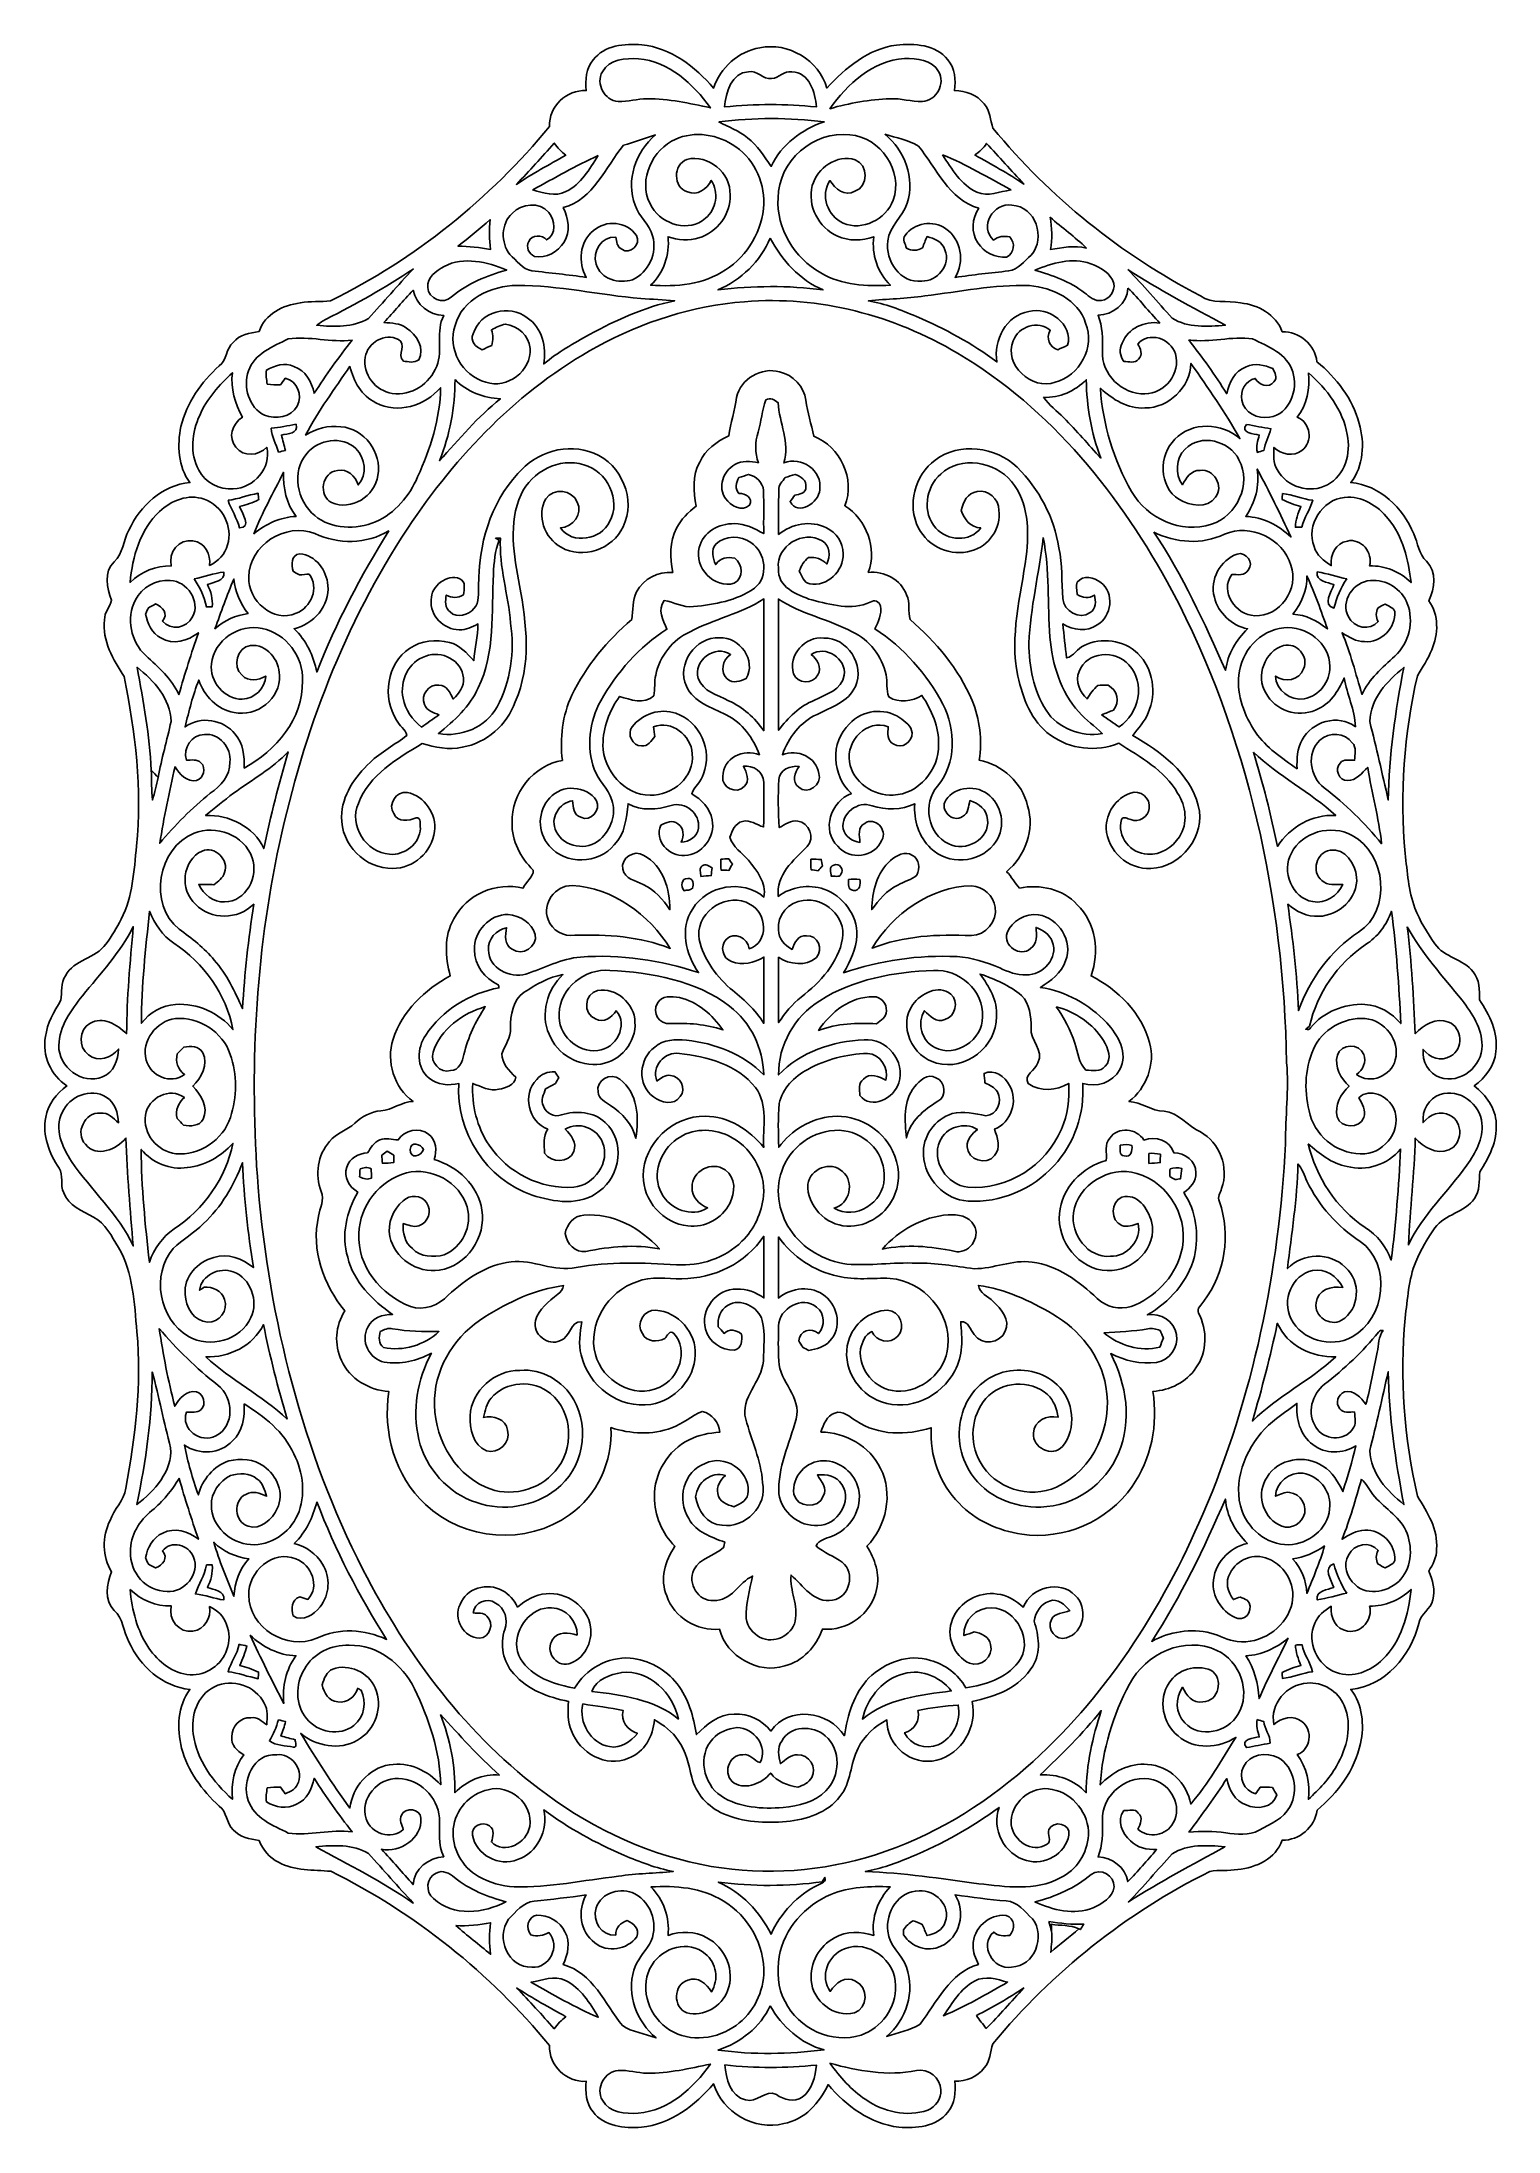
# Model space of a CAD drawing. Header units: centimetres. Extents: x -8.9 to 8.9, y -12.7 to 12.7.
import ezdxf

# ---------------------------------------------------------------- set-up
doc = ezdxf.new("R2010")
doc.units = ezdxf.units.CM
doc.header["$MEASUREMENT"] = 0
doc.layers.add('Camada 1', color=7, linetype='Continuous')

msp = doc.modelspace()

# ---------------------------------------------------------------- linework, layer by layer
at = {"layer": 'Camada 1', "color": 156}
for points, knots in [([(-2.17628, 12.5109), (-2.04045, 12.69012), (-1.7921, 12.71235), (-1.58467, 12.69541), (-1.58467, 12.69541), (-1.22943, 12.66083), (-0.93203, 12.42836), (-0.70801, 12.16518), (-0.70801, 12.16518), (-0.62759, 12.41495), (-0.40674, 12.61674), (-0.14534, 12.65837), (-0.14534, 12.65837), (0.19931, 12.73209), (0.5782, 12.50773), (0.67451, 12.16765), (0.67451, 12.16765), (0.89992, 12.4153), (1.17863, 12.64708), (1.52223, 12.69153), (1.52223, 12.69153), (1.73884, 12.71516), (2.00166, 12.69894), (2.147, 12.51338), (2.147, 12.51338), (2.23519, 12.4086), (2.24861, 12.26784), (2.22885, 12.13731), (2.22885, 12.13731), (2.36573, 12.13555), (2.50647, 12.08722), (2.59045, 11.97397), (2.59045, 11.97397), (2.66381, 11.89214), (2.6677, 11.77889), (2.69662, 11.6787), (2.69662, 11.6787), (3.39266, 10.83768), (4.25696, 10.13741), (5.22676, 9.63577), (5.22676, 9.63577), (5.36997, 9.52676), (5.55412, 9.58567), (5.71782, 9.54792), (5.71782, 9.54792), (5.93019, 9.525), (6.14961, 9.40822), (6.22477, 9.19691), (6.22477, 9.19691), (6.43536, 9.19762), (6.62305, 9.04275), (6.64879, 8.83143), (6.64879, 8.83143), (6.8834, 8.63388), (7.08306, 8.37988), (7.1635, 8.07931), (7.1635, 8.07931), (7.23299, 7.83978), (7.21783, 7.56038), (7.06154, 7.35682), (7.06154, 7.35682), (7.4168, 7.32825), (7.69725, 7.04778), (7.82954, 6.73206), (7.82954, 6.73206), (7.88317, 6.62128), (7.88599, 6.48334), (7.98442, 6.39833), (7.98442, 6.39833), (8.11247, 6.26991), (8.08496, 6.06636), (8.01334, 5.91643), (8.01334, 5.91643), (8.13647, 5.7425), (8.13118, 5.50827), (8.04827, 5.31847), (8.04827, 5.31847), (8.00452, 5.20452), (7.93221, 5.10575), (7.87259, 5.00027), (7.87259, 5.00027), (7.71065, 4.29294), (7.65915, 3.55811), (7.7223, 2.83386), (7.7223, 2.83386), (7.75441, 2.6116), (7.7604, 2.38125), (7.84365, 2.16958), (7.84365, 2.16958), (7.90327, 2.014), (7.98934, 1.86937), (8.08567, 1.73355), (8.08567, 1.73355), (8.20067, 1.56774), (8.42997, 1.54905), (8.55345, 1.39242), (8.55345, 1.39242), (8.63282, 1.29821), (8.63106, 1.1684), (8.62894, 1.05197), (8.62894, 1.05197), (8.75558, 0.86818), (8.85859, 0.64947), (8.83108, 0.42016), (8.83108, 0.42016), (8.81345, 0.24729), (8.70126, 0.1023), (8.56614, 0), (8.56614, 0), (8.71185, -0.109), (8.82931, -0.27094), (8.83391, -0.45861), (8.83391, -0.45861), (8.84977, -0.67344), (8.74676, -0.87136), (8.63494, -1.04668), (8.63494, -1.04668), (8.62117, -1.15605), (8.63776, -1.27776), (8.56826, -1.37266), (8.56826, -1.37266), (8.45043, -1.54515), (8.20844, -1.56104), (8.08777, -1.73036), (8.08777, -1.73036), (7.9957, -1.85914), (7.9142, -1.99672), (7.85388, -2.14347), (7.85388, -2.14347), (7.76252, -2.36078), (7.75582, -2.59927), (7.72266, -2.82928), (7.72266, -2.82928), (7.65915, -3.55564), (7.7096, -4.29294), (7.87364, -5.00238), (7.87364, -5.00238), (7.99394, -5.19711), (8.12906, -5.40666), (8.10612, -5.64727), (8.10612, -5.64727), (8.11247, -5.7471), (8.05956, -5.83318), (8.01299, -5.91714), (8.01299, -5.91714), (8.06131, -6.02543), (8.09412, -6.14715), (8.06097, -6.26533), (8.06097, -6.26533), (8.03804, -6.38033), (7.91069, -6.43536), (7.89199, -6.5525), (7.89199, -6.5525), (7.79073, -6.9416), (7.48524, -7.32048), (7.06154, -7.35717), (7.06154, -7.35717), (7.20407, -7.54167), (7.22982, -7.79322), (7.17937, -8.01582), (7.17937, -8.01582), (7.10988, -8.34143), (6.90138, -8.62012), (6.64915, -8.83038), (6.64915, -8.83038), (6.62269, -9.04168), (6.43607, -9.19797), (6.2244, -9.19692), (6.2244, -9.19692), (6.14539, -9.42128), (5.9069, -9.53381), (5.68359, -9.5525), (5.68359, -9.5525), (5.57072, -9.57509), (5.45358, -9.55428), (5.34246, -9.57791), (5.34246, -9.57791), (4.32505, -10.08203), (3.41911, -10.80487), (2.69592, -11.67906), (2.69592, -11.67906), (2.66841, -11.7796), (2.66347, -11.89248), (2.59045, -11.97397), (2.59045, -11.97397), (2.50684, -12.08546), (2.36784, -12.13731), (2.23131, -12.1345), (2.23131, -12.1345), (2.24613, -12.26609), (2.23555, -12.40895), (2.14629, -12.51444), (2.14629, -12.51444), (2.00766, -12.69118), (1.7593, -12.71269), (1.55151, -12.69471), (1.55151, -12.69471), (1.20261, -12.65943), (0.91122, -12.43224), (0.68721, -12.17682), (0.68721, -12.17682), (0.5849, -12.39943), (0.4004, -12.60581), (0.14781, -12.65202), (0.14781, -12.65202), (-0.20849, -12.7448), (-0.60218, -12.51549), (-0.70801, -12.16518), (-0.70801, -12.16518), (-0.93239, -12.42905), (-1.23084, -12.66155), (-1.58644, -12.69541), (-1.58644, -12.69541), (-1.79458, -12.71198), (-2.04328, -12.68906), (-2.1784, -12.50843), (-2.1784, -12.50843), (-2.26625, -12.40579), (-2.27188, -12.26431), (-2.2606, -12.1366), (-2.2606, -12.1366), (-2.50119, -12.15107), (-2.72062, -11.94293), (-2.70827, -11.70057), (-2.70827, -11.70057), (-3.43429, -10.81475), (-4.34833, -10.08345), (-5.37562, -9.57579), (-5.37562, -9.57579), (-5.58906, -9.5564), (-5.81907, -9.57297), (-6.01415, -9.46502), (-6.01415, -9.46502), (-6.12493, -9.4121), (-6.20572, -9.31367), (-6.2491, -9.20043), (-6.2491, -9.20043), (-6.36198, -9.18104), (-6.48616, -9.16164), (-6.56412, -9.0685), (-6.56412, -9.0685), (-6.65621, -8.99266), (-6.63609, -8.84836), (-6.73559, -8.77958), (-6.73559, -8.77958), (-6.94831, -8.59155), (-7.11834, -8.34777), (-7.19454, -8.07261), (-7.19454, -8.07261), (-7.2524, -7.83449), (-7.24534, -7.56002), (-7.09224, -7.35753), (-7.09224, -7.35753), (-7.42843, -7.32613), (-7.70183, -7.0746), (-7.83695, -6.7765), (-7.83695, -6.7765), (-7.9061, -6.65268), (-7.9061, -6.49464), (-8.01546, -6.39375), (-8.01546, -6.39375), (-8.14317, -6.26886), (-8.11141, -6.07272), (-8.04791, -5.92454), (-8.04791, -5.92454), (-8.16151, -5.73617), (-8.16574, -5.49627), (-8.06731, -5.29907), (-8.06731, -5.29907), (-8.02111, -5.15832), (-7.89622, -5.05424), (-7.87505, -4.90536), (-7.87505, -4.90536), (-7.7604, -4.27708), (-7.67891, -3.63536), (-7.73888, -2.99649), (-7.73888, -2.99649), (-7.77168, -2.64759), (-7.78369, -2.27858), (-7.96536, -1.96814), (-7.96536, -1.96814), (-8.04826, -1.83303), (-8.12094, -1.67604), (-8.26875, -1.60019), (-8.26875, -1.60019), (-8.40528, -1.52471), (-8.57567, -1.46227), (-8.63141, -1.3014), (-8.63141, -1.3014), (-8.68362, -1.20791), (-8.62718, -1.08973), (-8.68927, -1.00153), (-8.68927, -1.00153), (-8.80921, -0.82125), (-8.89353, -0.60042), (-8.85154, -0.38169), (-8.85154, -0.38169), (-8.82227, -0.22401), (-8.72172, -0.09031), (-8.59225, 0), (-8.59225, 0), (-8.78699, 0.12841), (-8.89917, 0.37112), (-8.85401, 0.60218), (-8.85401, 0.60218), (-8.8339, 0.76482), (-8.74783, 0.90664), (-8.66562, 1.04457), (-8.66562, 1.04457), (-8.65081, 1.14477), (-8.66986, 1.25377), (-8.61166, 1.34408), (-8.61166, 1.34408), (-8.50829, 1.5434), (-8.24159, 1.55222), (-8.11636, 1.73036), (-8.11636, 1.73036), (-8.04651, 1.82667), (-7.98477, 1.92899), (-7.9308, 2.03446), (-7.9308, 2.03446), (-7.78898, 2.30928), (-7.77592, 2.62466), (-7.74381, 2.92593), (-7.74381, 2.92593), (-7.67574, 3.61702), (-7.75511, 4.31482), (-7.89657, 4.9918), (-7.89657, 4.9918), (-8.02393, 5.2003), (-8.16892, 5.42712), (-8.13435, 5.68395), (-8.13435, 5.68395), (-8.13752, 5.77391), (-8.06731, 5.84093), (-8.04757, 5.92384), (-8.04757, 5.92384), (-8.11141, 6.07201), (-8.14317, 6.26779), (-8.01652, 6.39268), (-8.01652, 6.39268), (-7.90715, 6.49393), (-7.90645, 6.65198), (-7.83731, 6.77615), (-7.83731, 6.77615), (-7.7022, 7.07424), (-7.42879, 7.32649), (-7.09224, 7.35787), (-7.09224, 7.35787), (-7.239, 7.55156), (-7.25099, 7.81156), (-7.20195, 8.04121), (-7.20195, 8.04121), (-7.1321, 8.33013), (-6.95501, 8.58555), (-6.73452, 8.78098), (-6.73452, 8.78098), (-6.63645, 8.84943), (-6.65621, 8.9923), (-6.56554, 9.06744), (-6.56554, 9.06744), (-6.48723, 9.16128), (-6.36235, 9.18139), (-6.2491, 9.20044), (-6.2491, 9.20044), (-6.17784, 9.41175), (-5.95665, 9.52287), (-5.74745, 9.54758), (-5.74745, 9.54758), (-5.62575, 9.57262), (-5.4998, 9.55815), (-5.37774, 9.57509), (-5.37774, 9.57509), (-4.34939, 10.08238), (-3.435, 10.81405), (-2.70862, 11.70057), (-2.70862, 11.70057), (-2.72026, 11.94293), (-2.50119, 12.15107), (-2.26094, 12.13661), (-2.26094, 12.13661), (-2.27224, 12.26608), (-2.26589, 12.40754), (-2.17628, 12.5109)], [0, 0, 0, 0, 0.01030928, 0.01030928, 0.01030928, 0.01030928, 0.02061856, 0.02061856, 0.02061856, 0.02061856, 0.03092784, 0.03092784, 0.03092784, 0.03092784, 0.04123711, 0.04123711, 0.04123711, 0.04123711, 0.05154639, 0.05154639, 0.05154639, 0.05154639, 0.06185567, 0.06185567, 0.06185567, 0.06185567, 0.07216495, 0.07216495, 0.07216495, 0.07216495, 0.08247423, 0.08247423, 0.08247423, 0.08247423, 0.09278351, 0.09278351, 0.09278351, 0.09278351, 0.10309278, 0.10309278, 0.10309278, 0.10309278, 0.11340206, 0.11340206, 0.11340206, 0.11340206, 0.12371134, 0.12371134, 0.12371134, 0.12371134, 0.13402062, 0.13402062, 0.13402062, 0.13402062, 0.1443299, 0.1443299, 0.1443299, 0.1443299, 0.15463918, 0.15463918, 0.15463918, 0.15463918, 0.16494845, 0.16494845, 0.16494845, 0.16494845, 0.17525773, 0.17525773, 0.17525773, 0.17525773, 0.18556701, 0.18556701, 0.18556701, 0.18556701, 0.19587629, 0.19587629, 0.19587629, 0.19587629, 0.20618557, 0.20618557, 0.20618557, 0.20618557, 0.21649485, 0.21649485, 0.21649485, 0.21649485, 0.22680412, 0.22680412, 0.22680412, 0.22680412, 0.2371134, 0.2371134, 0.2371134, 0.2371134, 0.24742268, 0.24742268, 0.24742268, 0.24742268, 0.25773196, 0.25773196, 0.25773196, 0.25773196, 0.26804124, 0.26804124, 0.26804124, 0.26804124, 0.27835052, 0.27835052, 0.27835052, 0.27835052, 0.28865979, 0.28865979, 0.28865979, 0.28865979, 0.29896907, 0.29896907, 0.29896907, 0.29896907, 0.30927835, 0.30927835, 0.30927835, 0.30927835, 0.31958763, 0.31958763, 0.31958763, 0.31958763, 0.32989691, 0.32989691, 0.32989691, 0.32989691, 0.34020619, 0.34020619, 0.34020619, 0.34020619, 0.35051546, 0.35051546, 0.35051546, 0.35051546, 0.36082474, 0.36082474, 0.36082474, 0.36082474, 0.37113402, 0.37113402, 0.37113402, 0.37113402, 0.3814433, 0.3814433, 0.3814433, 0.3814433, 0.39175258, 0.39175258, 0.39175258, 0.39175258, 0.40206186, 0.40206186, 0.40206186, 0.40206186, 0.41237113, 0.41237113, 0.41237113, 0.41237113, 0.42268041, 0.42268041, 0.42268041, 0.42268041, 0.43298969, 0.43298969, 0.43298969, 0.43298969, 0.44329897, 0.44329897, 0.44329897, 0.44329897, 0.45360825, 0.45360825, 0.45360825, 0.45360825, 0.46391753, 0.46391753, 0.46391753, 0.46391753, 0.4742268, 0.4742268, 0.4742268, 0.4742268, 0.48453608, 0.48453608, 0.48453608, 0.48453608, 0.49484536, 0.49484536, 0.49484536, 0.49484536, 0.50515464, 0.50515464, 0.50515464, 0.50515464, 0.51546392, 0.51546392, 0.51546392, 0.51546392, 0.5257732, 0.5257732, 0.5257732, 0.5257732, 0.53608247, 0.53608247, 0.53608247, 0.53608247, 0.54639175, 0.54639175, 0.54639175, 0.54639175, 0.55670103, 0.55670103, 0.55670103, 0.55670103, 0.56701031, 0.56701031, 0.56701031, 0.56701031, 0.57731959, 0.57731959, 0.57731959, 0.57731959, 0.58762887, 0.58762887, 0.58762887, 0.58762887, 0.59793814, 0.59793814, 0.59793814, 0.59793814, 0.60824742, 0.60824742, 0.60824742, 0.60824742, 0.6185567, 0.6185567, 0.6185567, 0.6185567, 0.62886598, 0.62886598, 0.62886598, 0.62886598, 0.63917526, 0.63917526, 0.63917526, 0.63917526, 0.64948454, 0.64948454, 0.64948454, 0.64948454, 0.65979381, 0.65979381, 0.65979381, 0.65979381, 0.67010309, 0.67010309, 0.67010309, 0.67010309, 0.68041237, 0.68041237, 0.68041237, 0.68041237, 0.69072165, 0.69072165, 0.69072165, 0.69072165, 0.70103093, 0.70103093, 0.70103093, 0.70103093, 0.71134021, 0.71134021, 0.71134021, 0.71134021, 0.72164948, 0.72164948, 0.72164948, 0.72164948, 0.73195876, 0.73195876, 0.73195876, 0.73195876, 0.74226804, 0.74226804, 0.74226804, 0.74226804, 0.75257732, 0.75257732, 0.75257732, 0.75257732, 0.7628866, 0.7628866, 0.7628866, 0.7628866, 0.77319588, 0.77319588, 0.77319588, 0.77319588, 0.78350515, 0.78350515, 0.78350515, 0.78350515, 0.79381443, 0.79381443, 0.79381443, 0.79381443, 0.80412371, 0.80412371, 0.80412371, 0.80412371, 0.81443299, 0.81443299, 0.81443299, 0.81443299, 0.82474227, 0.82474227, 0.82474227, 0.82474227, 0.83505155, 0.83505155, 0.83505155, 0.83505155, 0.84536082, 0.84536082, 0.84536082, 0.84536082, 0.8556701, 0.8556701, 0.8556701, 0.8556701, 0.86597938, 0.86597938, 0.86597938, 0.86597938, 0.87628866, 0.87628866, 0.87628866, 0.87628866, 0.88659794, 0.88659794, 0.88659794, 0.88659794, 0.89690722, 0.89690722, 0.89690722, 0.89690722, 0.90721649, 0.90721649, 0.90721649, 0.90721649, 0.91752577, 0.91752577, 0.91752577, 0.91752577, 0.92783505, 0.92783505, 0.92783505, 0.92783505, 0.93814433, 0.93814433, 0.93814433, 0.93814433, 0.94845361, 0.94845361, 0.94845361, 0.94845361, 0.95876289, 0.95876289, 0.95876289, 0.95876289, 0.96907216, 0.96907216, 0.96907216, 0.96907216, 0.97938144, 0.97938144, 0.97938144, 0.97938144, 1, 1, 1, 1]), ([(-2.06304, 12.36768), (-2.06304, 12.36768), (-2.06304, 12.36768), (-2.06304, 12.36768), (-2.06304, 12.36768), (-2.15089, 12.22233), (-2.03729, 12.01596), (-1.87113, 12.00326), (-1.87113, 12.00326), (-1.75224, 11.99902), (-1.63617, 12.03606), (-1.51729, 12.03783), (-1.51729, 12.03783), (-1.25659, 12.03818), (-1.00083, 11.98174), (-0.74753, 11.92671), (-0.74753, 11.92671), (-0.95462, 12.21951), (-1.2513, 12.49221), (-1.62453, 12.52537), (-1.62453, 12.52537), (-1.78047, 12.53419), (-1.97908, 12.52149), (-2.06304, 12.36768)], [0, 0, 0, 0, 0.14285714, 0.14285714, 0.14285714, 0.14285714, 0.28571429, 0.28571429, 0.28571429, 0.28571429, 0.42857143, 0.42857143, 0.42857143, 0.42857143, 0.57142857, 0.57142857, 0.57142857, 0.57142857, 0.71428571, 0.71428571, 0.71428571, 0.71428571, 1, 1, 1, 1]), ([(0.71013, 11.91577), (0.71013, 11.91577), (0.71013, 11.91577), (0.71013, 11.91577), (0.71013, 11.91577), (0.94862, 11.98738), (1.19591, 12.02548), (1.44426, 12.03818), (1.44426, 12.03818), (1.57656, 12.04312), (1.70532, 12.0015), (1.83727, 12.00291), (1.83727, 12.00291), (2.00625, 12.01031), (2.12407, 12.22445), (2.03446, 12.36979), (2.03446, 12.36979), (1.95545, 12.51726), (1.76742, 12.52819), (1.61995, 12.52748), (1.61995, 12.52748), (1.23119, 12.50314), (0.92428, 12.21846), (0.71013, 11.91577)], [0, 0, 0, 0, 0.14285714, 0.14285714, 0.14285714, 0.14285714, 0.28571429, 0.28571429, 0.28571429, 0.28571429, 0.42857143, 0.42857143, 0.42857143, 0.42857143, 0.57142857, 0.57142857, 0.57142857, 0.57142857, 0.71428571, 0.71428571, 0.71428571, 0.71428571, 1, 1, 1, 1]), ([(-0.57396, 11.93799), (-0.57396, 11.93799), (-0.57396, 11.93799), (-0.57396, 11.93799), (-0.57396, 11.93799), (-0.20143, 11.9768), (0.17285, 11.9768), (0.54539, 11.93799), (0.54539, 11.93799), (0.53021, 12.11297), (0.45966, 12.36238), (0.24659, 12.36627), (0.24659, 12.36627), (0.15134, 12.3832), (0.09031, 12.28725), (0, 12.28336), (0, 12.28336), (-0.10583, 12.26925), (-0.17497, 12.38708), (-0.28151, 12.36591), (-0.28151, 12.36591), (-0.49142, 12.35816), (-0.55774, 12.1098), (-0.57396, 11.93799)], [0, 0, 0, 0, 0.14285714, 0.14285714, 0.14285714, 0.14285714, 0.28571429, 0.28571429, 0.28571429, 0.28571429, 0.42857143, 0.42857143, 0.42857143, 0.42857143, 0.57142857, 0.57142857, 0.57142857, 0.57142857, 0.71428571, 0.71428571, 0.71428571, 0.71428571, 1, 1, 1, 1]), ([(-0.64523, 11.75596), (-0.64523, 11.75596), (-0.64523, 11.75596), (-0.64523, 11.75596), (-0.64523, 11.75596), (-0.52775, 11.69175), (-0.39722, 11.64978), (-0.29457, 11.56017), (-0.29457, 11.56017), (-0.1711, 11.46951), (-0.09277, 11.33615), (-0.00599, 11.21304), (-0.00599, 11.21304), (0.11994, 11.47833), (0.36617, 11.66565), (0.64169, 11.75596), (0.64169, 11.75596), (0.21412, 11.80923), (-0.21766, 11.80782), (-0.64523, 11.75596)], [0, 0, 0, 0, 0.16666667, 0.16666667, 0.16666667, 0.16666667, 0.33333333, 0.33333333, 0.33333333, 0.33333333, 0.5, 0.5, 0.5, 0.5, 0.66666667, 0.66666667, 0.66666667, 0.66666667, 1, 1, 1, 1]), ([(-1.80552, 11.47021), (-1.80552, 11.47021), (-1.80552, 11.47021), (-1.80552, 11.47021), (-1.80552, 11.47021), (-2.02952, 11.2014), (-2.17028, 10.81087), (-2.5407, 10.70963), (-2.5407, 10.70963), (-2.47896, 10.58086), (-2.45039, 10.41752), (-2.53118, 10.29052), (-2.53118, 10.29052), (-2.60244, 10.16917), (-2.75061, 10.08556), (-2.89207, 10.11449), (-2.89207, 10.11449), (-2.95909, 10.14483), (-3.00214, 10.23161), (-2.95945, 10.29828), (-2.95945, 10.29828), (-2.92488, 10.38365), (-2.79858, 10.37942), (-2.74355, 10.31627), (-2.74355, 10.31627), (-2.62466, 10.38506), (-2.6356, 10.55899), (-2.71885, 10.65176), (-2.71885, 10.65176), (-2.83104, 10.78264), (-3.05223, 10.76325), (-3.16301, 10.64012), (-3.16301, 10.64012), (-3.30341, 10.51701), (-3.30305, 10.2817), (-3.19369, 10.13988), (-3.19369, 10.13988), (-3.11043, 10.06581), (-3.042, 9.95856), (-2.92381, 9.93986), (-2.92381, 9.93986), (-2.70298, 9.91305), (-2.48072, 9.89329), (-2.2606, 9.85872), (-2.2606, 9.85872), (-2.36395, 10.03935), (-2.3428, 10.29545), (-2.17346, 10.42952), (-2.17346, 10.42952), (-2.02318, 10.5671), (-1.76388, 10.53817), (-1.64818, 10.3706), (-1.64818, 10.3706), (-1.58891, 10.26406), (-1.72755, 10.13213), (-1.82774, 10.20197), (-1.82774, 10.20197), (-1.8856, 10.22914), (-1.89018, 10.29652), (-1.90146, 10.35084), (-1.90146, 10.35084), (-2.07327, 10.35719), (-2.19145, 10.17975), (-2.13995, 10.021), (-2.13995, 10.021), (-2.08845, 9.83684), (-1.86231, 9.77618), (-1.69579, 9.8305), (-1.69579, 9.8305), (-1.50071, 9.91799), (-1.39064, 10.16), (-1.45167, 10.36496), (-1.45167, 10.36496), (-1.48836, 10.50819), (-1.61924, 10.60061), (-1.66546, 10.73961), (-1.66546, 10.73961), (-1.78047, 11.04123), (-1.6577, 11.39295), (-1.4171, 11.59615), (-1.4171, 11.59615), (-1.54657, 11.55488), (-1.67498, 11.50937), (-1.80552, 11.47021)], [0, 0, 0, 0, 0.04545455, 0.04545455, 0.04545455, 0.04545455, 0.09090909, 0.09090909, 0.09090909, 0.09090909, 0.13636364, 0.13636364, 0.13636364, 0.13636364, 0.18181818, 0.18181818, 0.18181818, 0.18181818, 0.22727273, 0.22727273, 0.22727273, 0.22727273, 0.27272727, 0.27272727, 0.27272727, 0.27272727, 0.31818182, 0.31818182, 0.31818182, 0.31818182, 0.36363636, 0.36363636, 0.36363636, 0.36363636, 0.40909091, 0.40909091, 0.40909091, 0.40909091, 0.45454545, 0.45454545, 0.45454545, 0.45454545, 0.5, 0.5, 0.5, 0.5, 0.54545455, 0.54545455, 0.54545455, 0.54545455, 0.59090909, 0.59090909, 0.59090909, 0.59090909, 0.63636364, 0.63636364, 0.63636364, 0.63636364, 0.68181818, 0.68181818, 0.68181818, 0.68181818, 0.72727273, 0.72727273, 0.72727273, 0.72727273, 0.77272727, 0.77272727, 0.77272727, 0.77272727, 0.81818182, 0.81818182, 0.81818182, 0.81818182, 0.86363636, 0.86363636, 0.86363636, 0.86363636, 0.90909091, 0.90909091, 0.90909091, 0.90909091, 1, 1, 1, 1]), ([(-3.1115, 10.99396), (-3.1115, 10.99396), (-3.1115, 10.99396), (-3.1115, 10.99396), (-3.1115, 10.99396), (-2.91782, 11.12379), (-2.71251, 11.2342), (-2.51001, 11.34886), (-2.51001, 11.34886), (-2.56363, 11.39154), (-2.61301, 11.43917), (-2.65148, 11.49597), (-2.65148, 11.49597), (-2.80034, 11.32487), (-2.95485, 11.15836), (-3.1115, 10.99396)], [0, 0, 0, 0, 0.2, 0.2, 0.2, 0.2, 0.4, 0.4, 0.4, 0.4, 0.6, 0.6, 0.6, 0.6, 1, 1, 1, 1]), ([(-1.2199, 11.51925), (-1.2199, 11.51925), (-1.2199, 11.51925), (-1.2199, 11.51925), (-1.2199, 11.51925), (-1.49153, 11.37002), (-1.63547, 10.98268), (-1.45767, 10.71209), (-1.45767, 10.71209), (-1.33032, 10.50077), (-1.00329, 10.40518), (-0.80856, 10.57945), (-0.80856, 10.57945), (-0.67132, 10.68846), (-0.64065, 10.8973), (-0.7373, 11.04265), (-0.7373, 11.04265), (-0.78987, 10.93927), (-0.90594, 10.84791), (-1.02622, 10.90295), (-1.02622, 10.90295), (-1.20227, 10.95233), (-1.20543, 11.2402), (-1.03258, 11.29735), (-1.03258, 11.29735), (-0.7747, 11.36791), (-0.49671, 11.13013), (-0.50658, 10.86661), (-0.50658, 10.86661), (-0.49423, 10.63201), (-0.66533, 10.40835), (-0.88688, 10.34062), (-0.88688, 10.34062), (-1.00929, 10.2997), (-1.14265, 10.31275), (-1.26293, 10.35508), (-1.26293, 10.35508), (-1.24142, 10.13707), (-1.31409, 9.91376), (-1.47601, 9.76347), (-1.47601, 9.76347), (-1.16346, 9.74442), (-0.82937, 9.76876), (-0.56339, 9.95115), (-0.56339, 9.95115), (-0.28928, 10.12331), (-0.11182, 10.43375), (-0.09596, 10.75619), (-0.09596, 10.75619), (-0.08573, 11.04265), (-0.23318, 11.33298), (-0.48119, 11.48079), (-0.48119, 11.48079), (-0.69778, 11.61732), (-0.99342, 11.64942), (-1.2199, 11.51925)], [0, 0, 0, 0, 0.06666667, 0.06666667, 0.06666667, 0.06666667, 0.13333333, 0.13333333, 0.13333333, 0.13333333, 0.2, 0.2, 0.2, 0.2, 0.26666667, 0.26666667, 0.26666667, 0.26666667, 0.33333333, 0.33333333, 0.33333333, 0.33333333, 0.4, 0.4, 0.4, 0.4, 0.46666667, 0.46666667, 0.46666667, 0.46666667, 0.53333333, 0.53333333, 0.53333333, 0.53333333, 0.6, 0.6, 0.6, 0.6, 0.66666667, 0.66666667, 0.66666667, 0.66666667, 0.73333333, 0.73333333, 0.73333333, 0.73333333, 0.8, 0.8, 0.8, 0.8, 0.86666667, 0.86666667, 0.86666667, 0.86666667, 1, 1, 1, 1]), ([(0.07937, 10.82992), (0.07937, 10.82992), (0.07937, 10.82992), (0.07937, 10.82992), (0.07937, 10.82992), (0.05221, 10.45598), (0.27763, 10.09508), (0.59867, 9.91446), (0.59867, 9.91446), (0.85336, 9.76347), (1.15887, 9.74795), (1.44744, 9.76312), (1.44744, 9.76312), (1.29117, 9.91763), (1.21708, 10.13741), (1.24495, 10.35508), (1.24495, 10.35508), (1.10277, 10.30464), (0.94121, 10.29863), (0.80291, 10.36355), (0.80291, 10.36355), (0.57326, 10.46198), (0.43039, 10.73502), (0.49564, 10.97879), (0.49564, 10.97879), (0.55562, 11.19258), (0.79833, 11.36685), (1.01917, 11.29242), (1.01917, 11.29242), (1.1818, 11.23032), (1.17827, 10.96926), (1.01564, 10.9093), (1.01564, 10.9093), (0.89146, 10.83839), (0.77505, 10.9421), (0.70979, 11.04018), (0.70979, 11.04018), (0.5909, 10.86097), (0.67909, 10.60555), (0.87207, 10.52159), (0.87207, 10.52159), (1.1063, 10.42034), (1.39242, 10.5671), (1.48132, 10.79923), (1.48132, 10.79923), (1.60901, 11.15518), (1.32644, 11.5704), (0.95355, 11.59721), (0.95355, 11.59721), (0.51435, 11.6526), (0.07832, 11.27337), (0.07937, 10.82992)], [0, 0, 0, 0, 0.07142857, 0.07142857, 0.07142857, 0.07142857, 0.14285714, 0.14285714, 0.14285714, 0.14285714, 0.21428571, 0.21428571, 0.21428571, 0.21428571, 0.28571429, 0.28571429, 0.28571429, 0.28571429, 0.35714286, 0.35714286, 0.35714286, 0.35714286, 0.42857143, 0.42857143, 0.42857143, 0.42857143, 0.5, 0.5, 0.5, 0.5, 0.57142857, 0.57142857, 0.57142857, 0.57142857, 0.64285714, 0.64285714, 0.64285714, 0.64285714, 0.71428571, 0.71428571, 0.71428571, 0.71428571, 0.78571429, 0.78571429, 0.78571429, 0.78571429, 0.85714286, 0.85714286, 0.85714286, 0.85714286, 1, 1, 1, 1]), ([(1.38077, 11.60497), (1.38077, 11.60497), (1.38077, 11.60497), (1.38077, 11.60497), (1.38077, 11.60497), (1.62243, 11.40812), (1.75294, 11.06805), (1.65135, 10.76536), (1.65135, 10.76536), (1.60584, 10.59427), (1.4284, 10.48631), (1.4171, 10.30323), (1.4171, 10.30323), (1.37936, 10.0651), (1.5702, 9.78041), (1.83091, 9.81427), (1.83091, 9.81427), (2.01648, 9.80828), (2.19004, 10.01218), (2.11208, 10.19351), (2.11208, 10.19351), (2.08526, 10.29335), (1.98366, 10.33321), (1.89406, 10.35755), (1.89406, 10.35755), (1.87537, 10.31205), (1.85737, 10.26653), (1.84009, 10.22067), (1.84009, 10.22067), (1.77906, 10.18046), (1.70673, 10.18046), (1.64394, 10.21644), (1.64394, 10.21644), (1.63125, 10.26477), (1.58433, 10.32509), (1.62665, 10.37131), (1.62665, 10.37131), (1.73567, 10.52476), (1.97097, 10.56463), (2.12302, 10.45104), (2.12302, 10.45104), (2.31245, 10.32298), (2.35513, 10.04958), (2.2366, 9.85837), (2.2366, 9.85837), (2.45321, 9.89153), (2.67158, 9.91376), (2.88924, 9.93775), (2.88924, 9.93775), (3.00777, 9.95432), (3.07974, 10.05874), (3.16406, 10.13177), (3.16406, 10.13177), (3.34892, 10.3385), (3.21839, 10.7262), (2.9284, 10.74031), (2.9284, 10.74031), (2.70298, 10.78052), (2.52377, 10.47221), (2.70651, 10.31309), (2.70651, 10.31309), (2.76189, 10.3632), (2.83209, 10.36532), (2.90194, 10.35402), (2.90194, 10.35402), (2.97568, 10.27465), (2.95909, 10.15823), (2.8649, 10.10425), (2.8649, 10.10425), (2.73015, 10.1039), (2.58444, 10.15858), (2.51529, 10.28099), (2.51529, 10.28099), (2.42817, 10.40553), (2.43981, 10.5805), (2.52589, 10.70256), (2.52589, 10.70256), (2.15723, 10.80805), (2.00942, 11.1894), (1.78929, 11.46139), (1.78929, 11.46139), (1.66582, 11.53583), (1.51694, 11.55981), (1.38077, 11.60497)], [0, 0, 0, 0, 0.04545455, 0.04545455, 0.04545455, 0.04545455, 0.09090909, 0.09090909, 0.09090909, 0.09090909, 0.13636364, 0.13636364, 0.13636364, 0.13636364, 0.18181818, 0.18181818, 0.18181818, 0.18181818, 0.22727273, 0.22727273, 0.22727273, 0.22727273, 0.27272727, 0.27272727, 0.27272727, 0.27272727, 0.31818182, 0.31818182, 0.31818182, 0.31818182, 0.36363636, 0.36363636, 0.36363636, 0.36363636, 0.40909091, 0.40909091, 0.40909091, 0.40909091, 0.45454545, 0.45454545, 0.45454545, 0.45454545, 0.5, 0.5, 0.5, 0.5, 0.54545455, 0.54545455, 0.54545455, 0.54545455, 0.59090909, 0.59090909, 0.59090909, 0.59090909, 0.63636364, 0.63636364, 0.63636364, 0.63636364, 0.68181818, 0.68181818, 0.68181818, 0.68181818, 0.72727273, 0.72727273, 0.72727273, 0.72727273, 0.77272727, 0.77272727, 0.77272727, 0.77272727, 0.81818182, 0.81818182, 0.81818182, 0.81818182, 0.86363636, 0.86363636, 0.86363636, 0.86363636, 0.90909091, 0.90909091, 0.90909091, 0.90909091, 1, 1, 1, 1]), ([(2.47685, 11.35168), (2.47685, 11.35168), (2.47685, 11.35168), (2.47685, 11.35168), (2.47685, 11.35168), (2.67864, 11.23773), (2.8829, 11.12801), (3.07481, 10.99749), (3.07481, 10.99749), (2.92206, 11.16153), (2.77495, 11.33086), (2.62008, 11.49279), (2.62008, 11.49279), (2.58197, 11.43634), (2.5333, 11.38907), (2.47685, 11.35168)], [0, 0, 0, 0, 0.2, 0.2, 0.2, 0.2, 0.4, 0.4, 0.4, 0.4, 0.6, 0.6, 0.6, 0.6, 1, 1, 1, 1]), ([(-2.1142, 11.34356), (-2.1142, 11.34356), (-2.1142, 11.34356), (-2.1142, 11.34356), (-2.1142, 11.34356), (-2.38972, 11.22291), (-2.649, 11.07087), (-2.91217, 10.92623), (-2.91217, 10.92623), (-2.7827, 10.89166), (-2.63701, 10.83945), (-2.50825, 10.90577), (-2.50825, 10.90577), (-2.32657, 10.99572), (-2.22037, 11.17917), (-2.1142, 11.34356)], [0, 0, 0, 0, 0.2, 0.2, 0.2, 0.2, 0.4, 0.4, 0.4, 0.4, 0.6, 0.6, 0.6, 0.6, 1, 1, 1, 1]), ([(2.08209, 11.35345), (2.08209, 11.35345), (2.08209, 11.35345), (2.08209, 11.35345), (2.08209, 11.35345), (2.19674, 11.18305), (2.30752, 10.9862), (2.50296, 10.898), (2.50296, 10.898), (2.63806, 10.83874), (2.78129, 10.90507), (2.91711, 10.92658), (2.91711, 10.92658), (2.64054, 11.07227), (2.37455, 11.23984), (2.08209, 11.35345)], [0, 0, 0, 0, 0.2, 0.2, 0.2, 0.2, 0.4, 0.4, 0.4, 0.4, 0.6, 0.6, 0.6, 0.6, 1, 1, 1, 1]), ([(-3.82551, 10.24008), (-3.82551, 10.24008), (-3.82551, 10.24008), (-3.82551, 10.24008), (-3.82551, 10.24008), (-3.69181, 10.24149), (-3.55988, 10.21926), (-3.42759, 10.20127), (-3.42759, 10.20127), (-3.44557, 10.32122), (-3.44557, 10.44292), (-3.43252, 10.56357), (-3.43252, 10.56357), (-3.55988, 10.45139), (-3.69147, 10.34415), (-3.82551, 10.24008)], [0, 0, 0, 0, 0.2, 0.2, 0.2, 0.2, 0.4, 0.4, 0.4, 0.4, 0.6, 0.6, 0.6, 0.6, 1, 1, 1, 1]), ([(3.39514, 10.59215), (3.39514, 10.59215), (3.39514, 10.59215), (3.39514, 10.59215), (3.39514, 10.59215), (3.42018, 10.46268), (3.42406, 10.32968), (3.39865, 10.19951), (3.39865, 10.19951), (3.54365, 10.22279), (3.69076, 10.25172), (3.83716, 10.21749), (3.83716, 10.21749), (3.69746, 10.35155), (3.54153, 10.46656), (3.39514, 10.59215)], [0, 0, 0, 0, 0.2, 0.2, 0.2, 0.2, 0.4, 0.4, 0.4, 0.4, 0.6, 0.6, 0.6, 0.6, 1, 1, 1, 1]), ([(-0.01905, 10.33921), (-0.01905, 10.33921), (-0.01905, 10.33921), (-0.01905, 10.33921), (-0.01905, 10.33921), (-0.13687, 10.05487), (-0.37217, 9.82627), (-0.65546, 9.70738), (-0.65546, 9.70738), (-0.2293, 9.75501), (0.20109, 9.76488), (0.62688, 9.70667), (0.62688, 9.70667), (0.33901, 9.82768), (0.12488, 10.06827), (-0.01905, 10.33921)], [0, 0, 0, 0, 0.2, 0.2, 0.2, 0.2, 0.4, 0.4, 0.4, 0.4, 0.6, 0.6, 0.6, 0.6, 1, 1, 1, 1]), ([(-5.43136, 9.35073), (-5.43136, 9.35073), (-5.43136, 9.35073), (-5.43136, 9.35073), (-5.43136, 9.35073), (-5.47158, 9.3292), (-5.51003, 9.30416), (-5.54601, 9.27593), (-5.54601, 9.27593), (-5.33576, 9.25512), (-5.10329, 9.24665), (-4.91596, 9.35813), (-4.91596, 9.35813), (-4.73321, 9.5578), (-4.55753, 9.76453), (-4.37091, 9.96102), (-4.37091, 9.96102), (-4.71028, 9.73419), (-5.06694, 9.53381), (-5.43136, 9.35073)], [0, 0, 0, 0, 0.16666667, 0.16666667, 0.16666667, 0.16666667, 0.33333333, 0.33333333, 0.33333333, 0.33333333, 0.5, 0.5, 0.5, 0.5, 0.66666667, 0.66666667, 0.66666667, 0.66666667, 1, 1, 1, 1]), ([(-3.9945, 9.99313), (-3.9945, 9.99313), (-3.9945, 9.99313), (-3.9945, 9.99313), (-3.9945, 9.99313), (-4.08798, 9.93775), (-4.20933, 9.86155), (-4.19064, 9.73525), (-4.19064, 9.73525), (-4.19028, 9.59767), (-3.99979, 9.525), (-3.90313, 9.62095), (-3.90313, 9.62095), (-3.71052, 9.785), (-3.47239, 9.88094), (-3.23074, 9.94762), (-3.23074, 9.94762), (-3.4685, 10.04817), (-3.75179, 10.11802), (-3.9945, 9.99313)], [0, 0, 0, 0, 0.16666667, 0.16666667, 0.16666667, 0.16666667, 0.33333333, 0.33333333, 0.33333333, 0.33333333, 0.5, 0.5, 0.5, 0.5, 0.66666667, 0.66666667, 0.66666667, 0.66666667, 1, 1, 1, 1]), ([(3.20886, 9.94762), (3.20886, 9.94762), (3.20886, 9.94762), (3.20886, 9.94762), (3.20886, 9.94762), (3.42159, 9.88377), (3.63819, 9.81075), (3.81423, 9.67034), (3.81423, 9.67034), (3.87526, 9.62625), (3.93841, 9.55992), (4.02166, 9.57932), (4.02166, 9.57932), (4.11761, 9.58885), (4.18889, 9.69151), (4.17159, 9.78429), (4.17159, 9.78429), (4.13597, 9.91199), (4.00685, 9.98325), (3.89078, 10.02594), (3.89078, 10.02594), (3.66465, 10.10602), (3.42159, 10.0344), (3.20886, 9.94762)], [0, 0, 0, 0, 0.14285714, 0.14285714, 0.14285714, 0.14285714, 0.28571429, 0.28571429, 0.28571429, 0.28571429, 0.42857143, 0.42857143, 0.42857143, 0.42857143, 0.57142857, 0.57142857, 0.57142857, 0.57142857, 0.71428571, 0.71428571, 0.71428571, 0.71428571, 1, 1, 1, 1]), ([(4.34304, 9.95467), (4.34304, 9.95467), (4.34304, 9.95467), (4.34304, 9.95467), (4.34304, 9.95467), (4.53107, 9.76453), (4.70358, 9.55957), (4.88385, 9.36201), (4.88385, 9.36201), (5.07434, 9.24136), (5.316, 9.25723), (5.53191, 9.27664), (5.53191, 9.27664), (5.13009, 9.49254), (4.72615, 9.70597), (4.34304, 9.95467)], [0, 0, 0, 0, 0.2, 0.2, 0.2, 0.2, 0.4, 0.4, 0.4, 0.4, 0.6, 0.6, 0.6, 0.6, 1, 1, 1, 1]), ([(-4.72827, 9.30733), (-4.72827, 9.30733), (-4.72827, 9.30733), (-4.72827, 9.30733), (-4.72827, 9.30733), (-4.63303, 9.30204), (-4.53036, 9.30133), (-4.45065, 9.24136), (-4.45065, 9.24136), (-4.32929, 9.16234), (-4.22485, 8.99442), (-4.30283, 8.85224), (-4.30283, 8.85224), (-4.35892, 8.81238), (-4.42806, 8.83108), (-4.49085, 8.83814), (-4.49085, 8.83814), (-4.57234, 8.91751), (-4.44358, 9.05228), (-4.55083, 9.1006), (-4.55083, 9.1006), (-4.71523, 9.19233), (-4.9269, 9.06144), (-4.95582, 8.88541), (-4.95582, 8.88541), (-4.99215, 8.6808), (-4.82776, 8.47336), (-4.62526, 8.44515), (-4.62526, 8.44515), (-4.39561, 8.4088), (-4.16418, 8.56332), (-4.08445, 8.77675), (-4.08445, 8.77675), (-4.00437, 8.97572), (-4.09963, 9.20221), (-3.99873, 9.39658), (-3.99873, 9.39658), (-4.17653, 9.3987), (-4.33563, 9.52853), (-4.37127, 9.70315), (-4.37127, 9.70315), (-4.49545, 9.57579), (-4.60621, 9.43645), (-4.72827, 9.30733)], [0, 0, 0, 0, 0.08333333, 0.08333333, 0.08333333, 0.08333333, 0.16666667, 0.16666667, 0.16666667, 0.16666667, 0.25, 0.25, 0.25, 0.25, 0.33333333, 0.33333333, 0.33333333, 0.33333333, 0.41666667, 0.41666667, 0.41666667, 0.41666667, 0.5, 0.5, 0.5, 0.5, 0.58333333, 0.58333333, 0.58333333, 0.58333333, 0.66666667, 0.66666667, 0.66666667, 0.66666667, 0.75, 0.75, 0.75, 0.75, 0.83333333, 0.83333333, 0.83333333, 0.83333333, 1, 1, 1, 1]), ([(-3.85974, 9.27381), (-3.85974, 9.27381), (-3.85974, 9.27381), (-3.85974, 9.27381), (-3.85974, 9.27381), (-3.95958, 8.99089), (-3.77155, 8.65681), (-3.48438, 8.58237), (-3.48438, 8.58237), (-3.22791, 8.49065), (-2.92206, 8.72066), (-2.94569, 8.99406), (-2.94569, 8.99406), (-2.95627, 9.15281), (-3.09703, 9.26641), (-3.24626, 9.29004), (-3.24626, 9.29004), (-3.30624, 9.27381), (-3.36444, 9.2523), (-3.41629, 9.21773), (-3.41629, 9.21773), (-3.39653, 9.15634), (-3.39231, 9.09178), (-3.41277, 9.03005), (-3.41277, 9.03005), (-3.45263, 9.01241), (-3.49179, 8.99477), (-3.53094, 8.97643), (-3.53094, 8.97643), (-3.60469, 9.01311), (-3.68511, 9.08084), (-3.63855, 9.17257), (-3.63855, 9.17257), (-3.56022, 9.44421), (-3.19546, 9.53805), (-2.98062, 9.36695), (-2.98062, 9.36695), (-2.79788, 9.24454), (-2.74284, 9.01099), (-2.77883, 8.80392), (-2.77883, 8.80392), (-2.60843, 8.94608), (-2.41335, 9.05544), (-2.22074, 9.16446), (-2.22074, 9.16446), (-1.8923, 9.33873), (-1.54905, 9.49924), (-1.18251, 9.57403), (-1.18251, 9.57403), (-1.31938, 9.5892), (-1.45732, 9.59026), (-1.59419, 9.60154), (-1.59419, 9.60154), (-2.09902, 9.64388), (-2.59679, 9.76347), (-3.10479, 9.76171), (-3.10479, 9.76171), (-3.41665, 9.75747), (-3.77189, 9.59767), (-3.85974, 9.27381)], [0, 0, 0, 0, 0.0625, 0.0625, 0.0625, 0.0625, 0.125, 0.125, 0.125, 0.125, 0.1875, 0.1875, 0.1875, 0.1875, 0.25, 0.25, 0.25, 0.25, 0.3125, 0.3125, 0.3125, 0.3125, 0.375, 0.375, 0.375, 0.375, 0.4375, 0.4375, 0.4375, 0.4375, 0.5, 0.5, 0.5, 0.5, 0.5625, 0.5625, 0.5625, 0.5625, 0.625, 0.625, 0.625, 0.625, 0.6875, 0.6875, 0.6875, 0.6875, 0.75, 0.75, 0.75, 0.75, 0.8125, 0.8125, 0.8125, 0.8125, 0.875, 0.875, 0.875, 0.875, 1, 1, 1, 1]), ([(1.86689, 9.63471), (1.86689, 9.63471), (1.86689, 9.63471), (1.86689, 9.63471), (1.86689, 9.63471), (1.63936, 9.59731), (1.40828, 9.59767), (1.17968, 9.57297), (1.17968, 9.57297), (1.38289, 9.53981), (1.5748, 9.4615), (1.76459, 9.38353), (1.76459, 9.38353), (2.11067, 9.23536), (2.44369, 9.05298), (2.74672, 8.82861), (2.74672, 8.82861), (2.70157, 9.0932), (2.8582, 9.39553), (3.13584, 9.44456), (3.13584, 9.44456), (3.37326, 9.50912), (3.67946, 9.28899), (3.6082, 9.03111), (3.6082, 9.03111), (3.56834, 9.01347), (3.52918, 8.99512), (3.49037, 8.97678), (3.49037, 8.97678), (3.38632, 9.00959), (3.33869, 9.11683), (3.39653, 9.21384), (3.39653, 9.21384), (3.25154, 9.33943), (3.00637, 9.26358), (2.94569, 9.08543), (2.94569, 9.08543), (2.82222, 8.79615), (3.17324, 8.47725), (3.45651, 8.58167), (3.45651, 8.58167), (3.75637, 8.65575), (3.94582, 9.0117), (3.82834, 9.30027), (3.82834, 9.30027), (3.73732, 9.58956), (3.42618, 9.73666), (3.14254, 9.75854), (3.14254, 9.75854), (2.71356, 9.77723), (2.29129, 9.68198), (1.86689, 9.63471)], [0, 0, 0, 0, 0.07142857, 0.07142857, 0.07142857, 0.07142857, 0.14285714, 0.14285714, 0.14285714, 0.14285714, 0.21428571, 0.21428571, 0.21428571, 0.21428571, 0.28571429, 0.28571429, 0.28571429, 0.28571429, 0.35714286, 0.35714286, 0.35714286, 0.35714286, 0.42857143, 0.42857143, 0.42857143, 0.42857143, 0.5, 0.5, 0.5, 0.5, 0.57142857, 0.57142857, 0.57142857, 0.57142857, 0.64285714, 0.64285714, 0.64285714, 0.64285714, 0.71428571, 0.71428571, 0.71428571, 0.71428571, 0.78571429, 0.78571429, 0.78571429, 0.78571429, 0.85714286, 0.85714286, 0.85714286, 0.85714286, 1, 1, 1, 1]), ([(4.3441, 9.7289), (4.3441, 9.7289), (4.3441, 9.7289), (4.3441, 9.7289), (4.3441, 9.7289), (4.33351, 9.54051), (4.16348, 9.40011), (3.97968, 9.39834), (3.97968, 9.39834), (4.03365, 9.259), (4.04035, 9.10978), (4.03189, 8.96196), (4.03189, 8.96196), (4.01425, 8.68257), (4.27426, 8.42751), (4.55153, 8.44056), (4.55153, 8.44056), (4.79036, 8.43773), (4.99638, 8.69385), (4.92195, 8.92598), (4.92195, 8.92598), (4.86974, 9.11436), (4.59634, 9.20679), (4.46369, 9.04627), (4.46369, 9.04627), (4.50108, 8.993), (4.52825, 8.91398), (4.47216, 8.86213), (4.47216, 8.86213), (4.43264, 8.80463), (4.35186, 8.83567), (4.294, 8.83284), (4.294, 8.83284), (4.24602, 8.89987), (4.23262, 8.98525), (4.27496, 9.05898), (4.27496, 9.05898), (4.34304, 9.23995), (4.54766, 9.32991), (4.73216, 9.3031), (4.73216, 9.3031), (4.59846, 9.44104), (4.48168, 9.59449), (4.3441, 9.7289)], [0, 0, 0, 0, 0.08333333, 0.08333333, 0.08333333, 0.08333333, 0.16666667, 0.16666667, 0.16666667, 0.16666667, 0.25, 0.25, 0.25, 0.25, 0.33333333, 0.33333333, 0.33333333, 0.33333333, 0.41666667, 0.41666667, 0.41666667, 0.41666667, 0.5, 0.5, 0.5, 0.5, 0.58333333, 0.58333333, 0.58333333, 0.58333333, 0.66666667, 0.66666667, 0.66666667, 0.66666667, 0.75, 0.75, 0.75, 0.75, 0.83333333, 0.83333333, 0.83333333, 0.83333333, 1, 1, 1, 1]), ([(-0.32985, 9.5631), (-0.32985, 9.5631), (-0.32985, 9.5631), (-0.32985, 9.5631), (-0.32985, 9.5631), (-0.96131, 9.51335), (-1.57762, 9.31827), (-2.13147, 9.01347), (-2.13147, 9.01347), (-3.07903, 8.49488), (-3.84422, 7.69338), (-4.43759, 6.79979), (-4.43759, 6.79979), (-5.20664, 5.63915), (-5.7083, 4.31553), (-6.00004, 2.95839), (-6.00004, 2.95839), (-6.29954, 1.58362), (-6.36798, 0.1651), (-6.26145, -1.23542), (-6.26145, -1.23542), (-6.12352, -2.84833), (-5.7224, -4.45135), (-4.98333, -5.89667), (-4.98333, -5.89667), (-4.43971, -6.95042), (-3.70981, -7.9315), (-2.74708, -8.63706), (-2.74708, -8.63706), (-2.15299, -9.07274), (-1.46543, -9.39165), (-0.73659, -9.51512), (-0.73659, -9.51512), (-0.06984, -9.63083), (0.62264, -9.57826), (1.26683, -9.37331), (1.26683, -9.37331), (1.94486, -9.15882), (2.56292, -8.78099), (3.09808, -8.31603), (3.09808, -8.31603), (4.05587, -7.47888), (4.7565, -6.38245), (5.2578, -5.22145), (5.2578, -5.22145), (5.86916, -3.79518), (6.18808, -2.25212), (6.26463, -0.70484), (6.26463, -0.70484), (6.2618, -0.37499), (6.30836, -0.04585), (6.27873, 0.28363), (6.27873, 0.28363), (6.24416, 2.27117), (5.81447, 4.2746), (4.88068, 6.03956), (4.88068, 6.03956), (4.2612, 7.19384), (3.40676, 8.26134), (2.26659, 8.9348), (2.26659, 8.9348), (1.49014, 9.39694), (0.57431, 9.63788), (-0.32985, 9.5631)], [0, 0, 0, 0, 0.05882353, 0.05882353, 0.05882353, 0.05882353, 0.11764706, 0.11764706, 0.11764706, 0.11764706, 0.17647059, 0.17647059, 0.17647059, 0.17647059, 0.23529412, 0.23529412, 0.23529412, 0.23529412, 0.29411765, 0.29411765, 0.29411765, 0.29411765, 0.35294118, 0.35294118, 0.35294118, 0.35294118, 0.41176471, 0.41176471, 0.41176471, 0.41176471, 0.47058824, 0.47058824, 0.47058824, 0.47058824, 0.52941176, 0.52941176, 0.52941176, 0.52941176, 0.58823529, 0.58823529, 0.58823529, 0.58823529, 0.64705882, 0.64705882, 0.64705882, 0.64705882, 0.70588235, 0.70588235, 0.70588235, 0.70588235, 0.76470588, 0.76470588, 0.76470588, 0.76470588, 0.82352941, 0.82352941, 0.82352941, 0.82352941, 0.88235294, 0.88235294, 0.88235294, 0.88235294, 1, 1, 1, 1]), ([(-6.37892, 8.71889), (-6.37892, 8.71889), (-6.37892, 8.71889), (-6.37892, 8.71889), (-6.37892, 8.71889), (-6.44666, 8.52522), (-6.3754, 8.27051), (-6.18208, 8.17738), (-6.18208, 8.17738), (-6.0466, 8.12518), (-5.85893, 8.14987), (-5.78731, 8.29098), (-5.78731, 8.29098), (-5.71429, 8.41869), (-5.78097, 8.59966), (-5.9309, 8.62929), (-5.9309, 8.62929), (-5.94571, 8.60918), (-5.97464, 8.56862), (-5.98945, 8.54816), (-5.98945, 8.54816), (-6.04307, 8.5471), (-6.09669, 8.55062), (-6.14997, 8.55839), (-6.14997, 8.55839), (-6.16162, 8.61483), (-6.16549, 8.67198), (-6.16055, 8.72912), (-6.16055, 8.72912), (-6.0593, 8.78416), (-5.93548, 8.82614), (-5.82471, 8.77111), (-5.82471, 8.77111), (-5.68184, 8.72737), (-5.60599, 8.58555), (-5.57954, 8.44761), (-5.57954, 8.44761), (-5.42924, 8.66668), (-5.28143, 8.88717), (-5.11493, 9.09425), (-5.11493, 9.09425), (-5.37562, 9.06251), (-5.63457, 9.14646), (-5.8935, 9.10907), (-5.8935, 9.10907), (-6.07835, 9.0177), (-6.3059, 8.93162), (-6.37892, 8.71889)], [0, 0, 0, 0, 0.07692308, 0.07692308, 0.07692308, 0.07692308, 0.15384615, 0.15384615, 0.15384615, 0.15384615, 0.23076923, 0.23076923, 0.23076923, 0.23076923, 0.30769231, 0.30769231, 0.30769231, 0.30769231, 0.38461538, 0.38461538, 0.38461538, 0.38461538, 0.46153846, 0.46153846, 0.46153846, 0.46153846, 0.53846154, 0.53846154, 0.53846154, 0.53846154, 0.61538462, 0.61538462, 0.61538462, 0.61538462, 0.69230769, 0.69230769, 0.69230769, 0.69230769, 0.76923077, 0.76923077, 0.76923077, 0.76923077, 0.84615385, 0.84615385, 0.84615385, 0.84615385, 1, 1, 1, 1]), ([(5.08599, 9.09672), (5.08599, 9.09672), (5.08599, 9.09672), (5.08599, 9.09672), (5.08599, 9.09672), (5.24862, 8.88471), (5.40914, 8.66986), (5.54777, 8.44126), (5.54777, 8.44126), (5.57812, 8.57566), (5.64479, 8.71995), (5.78555, 8.76688), (5.78555, 8.76688), (5.88997, 8.82332), (6.00886, 8.78733), (6.11222, 8.74747), (6.11222, 8.74747), (6.13127, 8.69667), (6.17573, 8.63458), (6.12315, 8.58696), (6.12315, 8.58696), (6.06354, 8.50265), (5.93724, 8.5471), (5.89633, 8.62824), (5.89633, 8.62824), (5.78097, 8.59719), (5.70547, 8.47831), (5.73298, 8.36048), (5.73298, 8.36048), (5.7605, 8.20878), (5.92596, 8.1287), (6.06953, 8.15622), (6.06953, 8.15622), (6.31825, 8.18691), (6.42372, 8.49453), (6.35316, 8.70937), (6.35316, 8.70937), (6.28614, 8.92915), (6.05189, 9.01734), (5.86458, 9.10978), (5.86458, 9.10978), (5.60563, 9.14788), (5.34634, 9.05862), (5.08599, 9.09672)], [0, 0, 0, 0, 0.08333333, 0.08333333, 0.08333333, 0.08333333, 0.16666667, 0.16666667, 0.16666667, 0.16666667, 0.25, 0.25, 0.25, 0.25, 0.33333333, 0.33333333, 0.33333333, 0.33333333, 0.41666667, 0.41666667, 0.41666667, 0.41666667, 0.5, 0.5, 0.5, 0.5, 0.58333333, 0.58333333, 0.58333333, 0.58333333, 0.66666667, 0.66666667, 0.66666667, 0.66666667, 0.75, 0.75, 0.75, 0.75, 0.83333333, 0.83333333, 0.83333333, 0.83333333, 1, 1, 1, 1]), ([(-6.97371, 8.17633), (-6.97371, 8.17633), (-6.97371, 8.17633), (-6.97371, 8.17633), (-6.97371, 8.17633), (-7.0672, 7.96959), (-7.1007, 7.71489), (-6.985, 7.50958), (-6.985, 7.50958), (-6.90667, 7.35824), (-6.73276, 7.26722), (-6.56378, 7.28132), (-6.56378, 7.28132), (-6.31577, 7.29014), (-6.09389, 7.53604), (-6.15631, 7.78756), (-6.15631, 7.78756), (-6.25474, 7.68385), (-6.44031, 7.6648), (-6.53133, 7.78791), (-6.53133, 7.78791), (-6.63504, 7.90469), (-6.57436, 8.0779), (-6.4523, 8.1541), (-6.4523, 8.1541), (-6.54227, 8.32131), (-6.59799, 8.50582), (-6.57577, 8.69738), (-6.57577, 8.69738), (-6.73593, 8.54745), (-6.88764, 8.38129), (-6.97371, 8.17633)], [0, 0, 0, 0, 0.11111111, 0.11111111, 0.11111111, 0.11111111, 0.22222222, 0.22222222, 0.22222222, 0.22222222, 0.33333333, 0.33333333, 0.33333333, 0.33333333, 0.44444444, 0.44444444, 0.44444444, 0.44444444, 0.55555556, 0.55555556, 0.55555556, 0.55555556, 0.66666667, 0.66666667, 0.66666667, 0.66666667, 0.77777778, 0.77777778, 0.77777778, 0.77777778, 1, 1, 1, 1]), ([(-5.14208, 8.77782), (-5.14208, 8.77782), (-5.14208, 8.77782), (-5.14208, 8.77782), (-5.14208, 8.77782), (-5.32623, 8.50018), (-5.52908, 8.23312), (-5.68254, 7.93679), (-5.68254, 7.93679), (-5.55449, 8.01616), (-5.4049, 8.05885), (-5.25356, 8.03804), (-5.25356, 8.03804), (-4.96958, 8.01863), (-4.7452, 7.723), (-4.80165, 7.44361), (-4.80165, 7.44361), (-4.832, 7.19172), (-5.13009, 7.00899), (-5.36504, 7.11305), (-5.36504, 7.11305), (-5.53084, 7.19596), (-5.48428, 7.48875), (-5.29483, 7.50464), (-5.29483, 7.50464), (-5.17243, 7.53145), (-5.07787, 7.43654), (-5.04084, 7.32966), (-5.04084, 7.32966), (-4.92865, 7.45596), (-4.95017, 7.6588), (-5.07083, 7.77168), (-5.07083, 7.77168), (-5.23628, 7.93362), (-5.52874, 7.88458), (-5.66807, 7.71207), (-5.66807, 7.71207), (-5.86034, 7.49229), (-5.78626, 7.1321), (-5.57142, 6.95466), (-5.57142, 6.95466), (-5.36751, 6.78461), (-5.06552, 6.78108), (-4.82847, 6.87916), (-4.82847, 6.87916), (-4.59139, 6.98217), (-4.41607, 7.1942), (-4.31623, 7.42843), (-4.31623, 7.42843), (-4.16172, 7.77027), (-4.04213, 8.13576), (-4.03613, 8.51429), (-4.03613, 8.51429), (-4.22521, 8.29662), (-4.5607, 8.1862), (-4.82458, 8.33154), (-4.82458, 8.33154), (-5.00097, 8.4141), (-5.10046, 8.59508), (-5.14208, 8.77782)], [0, 0, 0, 0, 0.0625, 0.0625, 0.0625, 0.0625, 0.125, 0.125, 0.125, 0.125, 0.1875, 0.1875, 0.1875, 0.1875, 0.25, 0.25, 0.25, 0.25, 0.3125, 0.3125, 0.3125, 0.3125, 0.375, 0.375, 0.375, 0.375, 0.4375, 0.4375, 0.4375, 0.4375, 0.5, 0.5, 0.5, 0.5, 0.5625, 0.5625, 0.5625, 0.5625, 0.625, 0.625, 0.625, 0.625, 0.6875, 0.6875, 0.6875, 0.6875, 0.75, 0.75, 0.75, 0.75, 0.8125, 0.8125, 0.8125, 0.8125, 0.875, 0.875, 0.875, 0.875, 1, 1, 1, 1]), ([(-0.42791, 8.39681), (-0.38206, 8.62259), (-0.12381, 8.77111), (0.09596, 8.70795), (0.09596, 8.70795), (0.25929, 8.67092), (0.39687, 8.5291), (0.41697, 8.36118), (0.41697, 8.36118), (0.43814, 8.21231), (0.48294, 8.06873), (0.51223, 7.92198), (0.51223, 7.92198), (0.83819, 7.79604), (1.02376, 7.40268), (0.89181, 7.07424), (0.89181, 7.07424), (1.15675, 6.90808), (1.28905, 6.55813), (1.17863, 6.26215), (1.17863, 6.26215), (1.37159, 6.27944), (1.57621, 6.17677), (1.64465, 5.98874), (1.64465, 5.98874), (1.69367, 5.89492), (1.6584, 5.78343), (1.68768, 5.68713), (1.68768, 5.68713), (2.00413, 5.41689), (2.27787, 5.08494), (2.44439, 4.7011), (2.44439, 4.7011), (2.53612, 4.47111), (2.57033, 4.2171), (2.53047, 3.97191), (2.53047, 3.97191), (2.81269, 3.919), (3.05364, 3.69639), (3.12137, 3.41665), (3.12137, 3.41665), (3.21027, 3.12807), (3.09033, 2.80458), (2.8649, 2.61231), (2.8649, 2.61231), (2.92522, 2.55235), (2.96333, 2.47402), (3.0219, 2.4137), (3.0219, 2.4137), (3.27271, 2.46274), (3.54965, 2.40417), (3.72568, 2.21014), (3.72568, 2.21014), (3.95781, 1.99036), (3.99944, 1.63512), (3.89502, 1.34301), (3.89502, 1.34301), (4.21922, 1.17298), (4.51343, 0.89217), (4.60762, 0.52846), (4.60762, 0.52846), (4.68136, 0.26634), (4.56881, -0.02575), (4.35573, -0.18979), (4.35573, -0.18979), (4.50778, -0.1979), (4.63091, -0.30409), (4.78401, -0.30762), (4.78401, -0.30762), (4.96427, -0.32702), (5.07152, -0.48823), (5.2271, -0.55986), (5.2271, -0.55986), (5.46347, -0.68862), (5.57954, -0.99764), (5.48569, -1.25024), (5.48569, -1.25024), (5.46946, -1.3014), (5.43312, -1.35536), (5.45923, -1.41076), (5.45923, -1.41076), (5.60069, -1.81397), (5.52732, -2.28318), (5.26979, -2.62395), (5.26979, -2.62395), (5.24615, -2.66946), (5.17489, -2.7111), (5.20522, -2.76895), (5.20522, -2.76895), (5.31495, -2.97602), (5.31106, -3.2445), (5.17313, -3.43782), (5.17313, -3.43782), (5.05777, -3.61314), (4.85422, -3.70945), (4.64889, -3.72463), (4.64889, -3.72463), (4.71063, -4.12433), (4.63055, -4.55117), (4.39454, -4.88314), (4.39454, -4.88314), (4.10279, -5.30859), (3.55917, -5.54248), (3.04977, -5.46452), (3.04977, -5.46452), (2.76401, -5.4243), (2.48603, -5.29836), (2.28528, -5.08881), (2.28528, -5.08881), (2.04576, -4.84857), (1.92439, -4.50461), (1.94522, -4.16736), (1.94522, -4.16736), (1.64677, -4.26154), (1.29928, -4.26437), (1.03116, -4.08445), (1.03116, -4.08445), (0.95284, -4.04001), (0.86995, -3.94794), (0.77187, -3.9878), (0.77187, -3.9878), (0.67027, -4.01813), (0.63146, -4.12925), (0.60042, -4.21922), (0.60042, -4.21922), (0.89923, -4.22451), (1.19732, -4.3875), (1.32679, -4.66302), (1.32679, -4.66302), (1.48483, -4.97311), (1.39805, -5.36609), (1.1617, -5.61233), (1.1617, -5.61233), (1.25871, -5.76791), (1.32291, -5.95383), (1.27881, -6.13798), (1.27881, -6.13798), (1.22307, -6.43748), (0.91968, -6.6502), (0.61982, -6.62269), (0.61982, -6.62269), (0.54434, -6.83153), (0.38028, -7.0171), (0.15909, -7.07107), (0.15909, -7.07107), (-0.16862, -7.17549), (-0.54856, -6.95571), (-0.635, -6.62515), (-0.635, -6.62515), (-0.90805, -6.64457), (-1.19097, -6.48404), (-1.27916, -6.21841), (-1.27916, -6.21841), (-1.36596, -6.01556), (-1.30104, -5.7859), (-1.17863, -5.61304), (-1.17863, -5.61304), (-1.33738, -5.45499), (-1.43121, -5.23416), (-1.43016, -5.00944), (-1.43016, -5.00944), (-1.43403, -4.72263), (-1.26434, -4.44112), (-1.00682, -4.31411), (-1.00682, -4.31411), (-0.89217, -4.25026), (-0.75988, -4.23403), (-0.63146, -4.22063), (-0.63146, -4.22063), (-0.64416, -4.09928), (-0.72848, -3.99873), (-0.84666, -3.96733), (-0.84666, -3.96733), (-0.97861, -4.02025), (-1.08479, -4.1208), (-1.2192, -4.16877), (-1.2192, -4.16877), (-1.45555, -4.26191), (-1.72154, -4.24249), (-1.95932, -4.16524), (-1.95932, -4.16524), (-1.93745, -4.57446), (-2.12583, -4.99145), (-2.46308, -5.22817), (-2.46308, -5.22817), (-2.98343, -5.60422), (-3.7592, -5.54813), (-4.22027, -5.10187), (-4.22027, -5.10187), (-4.59846, -4.76003), (-4.74203, -4.21852), (-4.66794, -3.72356), (-4.66794, -3.72356), (-4.90855, -3.71086), (-5.1449, -3.57152), (-5.24298, -3.34644), (-5.24298, -3.34644), (-5.34, -3.1556), (-5.31707, -2.92028), (-5.20452, -2.74143), (-5.20452, -2.74143), (-5.46417, -2.42464), (-5.61833, -1.99848), (-5.5245, -1.58925), (-5.5245, -1.58925), (-5.51003, -1.48978), (-5.44759, -1.38782), (-5.49168, -1.28729), (-5.49168, -1.28729), (-5.56965, -1.08549), (-5.53895, -0.8396), (-5.39009, -0.67768), (-5.39009, -0.67768), (-5.31247, -0.57114), (-5.17596, -0.54186), (-5.08282, -0.45402), (-5.08282, -0.45402), (-4.99638, -0.37146), (-4.88526, -0.31503), (-4.76566, -0.30232), (-4.76566, -0.30232), (-4.62633, -0.29209), (-4.51238, -0.19437), (-4.37127, -0.18803), (-4.37127, -0.18803), (-4.60304, -0.02046), (-4.70464, 0.29915), (-4.61539, 0.57043), (-4.61539, 0.57043), (-4.50744, 0.91263), (-4.22804, 1.17474), (-3.919, 1.3416), (-3.919, 1.3416), (-3.97898, 1.57056), (-4.00015, 1.82597), (-3.87385, 2.03763), (-3.87385, 2.03763), (-3.72075, 2.33927), (-3.35667, 2.49166), (-3.03106, 2.41123), (-3.03106, 2.41123), (-3.00107, 2.48742), (-2.89984, 2.54916), (-2.90795, 2.63065), (-2.90795, 2.63065), (-3.05893, 2.78482), (-3.17465, 2.98838), (-3.16371, 3.21062), (-3.16371, 3.21062), (-3.18028, 3.56941), (-2.90371, 3.90877), (-2.55057, 3.97016), (-2.55057, 3.97016), (-2.58655, 4.23932), (-2.55093, 4.51767), (-2.43557, 4.76391), (-2.43557, 4.76391), (-2.26165, 5.11951), (-2.0073, 5.43382), (-1.70461, 5.68819), (-1.70461, 5.68819), (-1.68627, 5.80036), (-1.70497, 5.92208), (-1.64641, 6.02543), (-1.64641, 6.02543), (-1.56527, 6.18596), (-1.3836, 6.27661), (-1.20614, 6.26145), (-1.20614, 6.26145), (-1.23613, 6.43995), (-1.2506, 6.6368), (-1.15851, 6.80049), (-1.15851, 6.80049), (-1.10771, 6.91161), (-1.01669, 6.99628), (-0.92075, 7.06861), (-0.92075, 7.06861), (-0.94933, 7.24712), (-0.9726, 7.44466), (-0.877, 7.60801), (-0.877, 7.60801), (-0.80751, 7.75757), (-0.66922, 7.85741), (-0.52422, 7.92656), (-0.52422, 7.92656), (-0.49988, 8.08495), (-0.44979, 8.23771), (-0.42791, 8.39681)], [0, 0, 0, 0, 0.01369863, 0.01369863, 0.01369863, 0.01369863, 0.02739726, 0.02739726, 0.02739726, 0.02739726, 0.04109589, 0.04109589, 0.04109589, 0.04109589, 0.05479452, 0.05479452, 0.05479452, 0.05479452, 0.06849315, 0.06849315, 0.06849315, 0.06849315, 0.08219178, 0.08219178, 0.08219178, 0.08219178, 0.09589041, 0.09589041, 0.09589041, 0.09589041, 0.10958904, 0.10958904, 0.10958904, 0.10958904, 0.12328767, 0.12328767, 0.12328767, 0.12328767, 0.1369863, 0.1369863, 0.1369863, 0.1369863, 0.15068493, 0.15068493, 0.15068493, 0.15068493, 0.16438356, 0.16438356, 0.16438356, 0.16438356, 0.17808219, 0.17808219, 0.17808219, 0.17808219, 0.19178082, 0.19178082, 0.19178082, 0.19178082, 0.20547945, 0.20547945, 0.20547945, 0.20547945, 0.21917808, 0.21917808, 0.21917808, 0.21917808, 0.23287671, 0.23287671, 0.23287671, 0.23287671, 0.24657534, 0.24657534, 0.24657534, 0.24657534, 0.26027397, 0.26027397, 0.26027397, 0.26027397, 0.2739726, 0.2739726, 0.2739726, 0.2739726, 0.28767123, 0.28767123, 0.28767123, 0.28767123, 0.30136986, 0.30136986, 0.30136986, 0.30136986, 0.31506849, 0.31506849, 0.31506849, 0.31506849, 0.32876712, 0.32876712, 0.32876712, 0.32876712, 0.34246575, 0.34246575, 0.34246575, 0.34246575, 0.35616438, 0.35616438, 0.35616438, 0.35616438, 0.36986301, 0.36986301, 0.36986301, 0.36986301, 0.38356164, 0.38356164, 0.38356164, 0.38356164, 0.39726027, 0.39726027, 0.39726027, 0.39726027, 0.4109589, 0.4109589, 0.4109589, 0.4109589, 0.42465753, 0.42465753, 0.42465753, 0.42465753, 0.43835616, 0.43835616, 0.43835616, 0.43835616, 0.45205479, 0.45205479, 0.45205479, 0.45205479, 0.46575342, 0.46575342, 0.46575342, 0.46575342, 0.47945205, 0.47945205, 0.47945205, 0.47945205, 0.49315068, 0.49315068, 0.49315068, 0.49315068, 0.50684932, 0.50684932, 0.50684932, 0.50684932, 0.52054795, 0.52054795, 0.52054795, 0.52054795, 0.53424658, 0.53424658, 0.53424658, 0.53424658, 0.54794521, 0.54794521, 0.54794521, 0.54794521, 0.56164384, 0.56164384, 0.56164384, 0.56164384, 0.57534247, 0.57534247, 0.57534247, 0.57534247, 0.5890411, 0.5890411, 0.5890411, 0.5890411, 0.60273973, 0.60273973, 0.60273973, 0.60273973, 0.61643836, 0.61643836, 0.61643836, 0.61643836, 0.63013699, 0.63013699, 0.63013699, 0.63013699, 0.64383562, 0.64383562, 0.64383562, 0.64383562, 0.65753425, 0.65753425, 0.65753425, 0.65753425, 0.67123288, 0.67123288, 0.67123288, 0.67123288, 0.68493151, 0.68493151, 0.68493151, 0.68493151, 0.69863014, 0.69863014, 0.69863014, 0.69863014, 0.71232877, 0.71232877, 0.71232877, 0.71232877, 0.7260274, 0.7260274, 0.7260274, 0.7260274, 0.73972603, 0.73972603, 0.73972603, 0.73972603, 0.75342466, 0.75342466, 0.75342466, 0.75342466, 0.76712329, 0.76712329, 0.76712329, 0.76712329, 0.78082192, 0.78082192, 0.78082192, 0.78082192, 0.79452055, 0.79452055, 0.79452055, 0.79452055, 0.80821918, 0.80821918, 0.80821918, 0.80821918, 0.82191781, 0.82191781, 0.82191781, 0.82191781, 0.83561644, 0.83561644, 0.83561644, 0.83561644, 0.84931507, 0.84931507, 0.84931507, 0.84931507, 0.8630137, 0.8630137, 0.8630137, 0.8630137, 0.87671233, 0.87671233, 0.87671233, 0.87671233, 0.89041096, 0.89041096, 0.89041096, 0.89041096, 0.90410959, 0.90410959, 0.90410959, 0.90410959, 0.91780822, 0.91780822, 0.91780822, 0.91780822, 0.93150685, 0.93150685, 0.93150685, 0.93150685, 0.94520548, 0.94520548, 0.94520548, 0.94520548, 0.95890411, 0.95890411, 0.95890411, 0.95890411, 0.97260274, 0.97260274, 0.97260274, 0.97260274, 1, 1, 1, 1]), ([(4.55117, 8.26735), (4.55117, 8.26735), (4.55117, 8.26735), (4.55117, 8.26735), (4.55117, 8.26735), (4.34199, 8.25394), (4.15678, 8.37212), (4.00861, 8.50688), (4.00861, 8.50688), (4.03436, 8.06484), (4.17194, 7.63235), (4.3882, 7.24712), (4.3882, 7.24712), (4.58116, 6.92009), (4.99145, 6.72889), (5.36151, 6.84883), (5.36151, 6.84883), (5.6716, 6.94796), (5.85786, 7.34272), (5.69806, 7.63588), (5.69806, 7.63588), (5.58482, 7.86765), (5.22958, 7.96077), (5.0426, 7.76569), (5.0426, 7.76569), (4.9223, 7.65315), (4.91771, 7.4623), (5.00768, 7.33), (5.00768, 7.33), (5.05529, 7.41115), (5.11386, 7.51134), (5.22286, 7.50639), (5.22286, 7.50639), (5.39114, 7.53251), (5.5185, 7.31025), (5.41197, 7.17937), (5.41197, 7.17937), (5.31035, 7.03509), (5.09622, 7.07248), (4.96605, 7.15398), (4.96605, 7.15398), (4.71769, 7.30744), (4.71523, 7.69301), (4.91701, 7.88599), (4.91701, 7.88599), (5.12234, 8.10436), (5.49275, 8.08637), (5.70934, 7.89374), (5.70934, 7.89374), (5.52872, 8.2109), (5.32306, 8.51288), (5.11245, 8.81027), (5.11245, 8.81027), (5.10117, 8.51958), (4.84328, 8.26523), (4.55117, 8.26735)], [0, 0, 0, 0, 0.06666667, 0.06666667, 0.06666667, 0.06666667, 0.13333333, 0.13333333, 0.13333333, 0.13333333, 0.2, 0.2, 0.2, 0.2, 0.26666667, 0.26666667, 0.26666667, 0.26666667, 0.33333333, 0.33333333, 0.33333333, 0.33333333, 0.4, 0.4, 0.4, 0.4, 0.46666667, 0.46666667, 0.46666667, 0.46666667, 0.53333333, 0.53333333, 0.53333333, 0.53333333, 0.6, 0.6, 0.6, 0.6, 0.66666667, 0.66666667, 0.66666667, 0.66666667, 0.73333333, 0.73333333, 0.73333333, 0.73333333, 0.8, 0.8, 0.8, 0.8, 0.86666667, 0.86666667, 0.86666667, 0.86666667, 1, 1, 1, 1]), ([(6.54473, 8.69561), (6.54473, 8.69561), (6.54473, 8.69561), (6.54473, 8.69561), (6.54473, 8.69561), (6.56342, 8.50511), (6.52673, 8.30826), (6.40927, 8.1534), (6.40927, 8.1534), (6.57153, 8.09237), (6.60576, 7.85176), (6.46535, 7.75017), (6.46535, 7.75017), (6.3634, 7.66621), (6.21383, 7.70042), (6.12457, 7.78686), (6.12457, 7.78686), (6.11823, 7.69513), (6.11292, 7.59636), (6.16549, 7.51557), (6.16549, 7.51557), (6.2745, 7.30215), (6.56695, 7.21535), (6.77579, 7.33178), (6.77579, 7.33178), (6.99206, 7.44185), (7.06508, 7.71877), (7.01781, 7.94278), (7.01781, 7.94278), (6.96665, 8.24547), (6.76909, 8.497), (6.54473, 8.69561)], [0, 0, 0, 0, 0.11111111, 0.11111111, 0.11111111, 0.11111111, 0.22222222, 0.22222222, 0.22222222, 0.22222222, 0.33333333, 0.33333333, 0.33333333, 0.33333333, 0.44444444, 0.44444444, 0.44444444, 0.44444444, 0.55555556, 0.55555556, 0.55555556, 0.55555556, 0.66666667, 0.66666667, 0.66666667, 0.66666667, 0.77777778, 0.77777778, 0.77777778, 0.77777778, 1, 1, 1, 1]), ([(-3.86079, 8.61412), (-3.86079, 8.61412), (-3.86079, 8.61412), (-3.86079, 8.61412), (-3.86079, 8.61412), (-3.85833, 8.2758), (-3.9257, 7.93855), (-4.04847, 7.62387), (-4.04847, 7.62387), (-3.81105, 7.88458), (-3.58457, 8.15975), (-3.30694, 8.37988), (-3.30694, 8.37988), (-3.51225, 8.39011), (-3.71792, 8.46208), (-3.86079, 8.61412)], [0, 0, 0, 0, 0.2, 0.2, 0.2, 0.2, 0.4, 0.4, 0.4, 0.4, 0.6, 0.6, 0.6, 0.6, 1, 1, 1, 1]), ([(3.3154, 8.39752), (3.3154, 8.39752), (3.3154, 8.39752), (3.3154, 8.39752), (3.3154, 8.39752), (3.38278, 8.30086), (3.48014, 8.23136), (3.56059, 8.14634), (3.56059, 8.14634), (3.72075, 7.99147), (3.86009, 7.81755), (4.01425, 7.65668), (4.01425, 7.65668), (3.89361, 7.96008), (3.84245, 8.28604), (3.8354, 8.6113), (3.8354, 8.6113), (3.69746, 8.47442), (3.51225, 8.38729), (3.3154, 8.39752)], [0, 0, 0, 0, 0.16666667, 0.16666667, 0.16666667, 0.16666667, 0.33333333, 0.33333333, 0.33333333, 0.33333333, 0.5, 0.5, 0.5, 0.5, 0.66666667, 0.66666667, 0.66666667, 0.66666667, 1, 1, 1, 1]), ([(-0.16651, 7.97277), (-0.16651, 7.97277), (-0.16651, 7.97277), (-0.16651, 7.97277), (-0.16651, 7.97277), (-0.20389, 7.85106), (-0.20355, 7.71947), (-0.16157, 7.59919), (-0.16157, 7.59919), (-0.25681, 7.61293), (-0.36405, 7.63269), (-0.44979, 7.5759), (-0.44979, 7.5759), (-0.58985, 7.50076), (-0.66321, 7.2965), (-0.56127, 7.16244), (-0.56127, 7.16244), (-0.50446, 7.0739), (-0.35772, 6.99557), (-0.26987, 7.0813), (-0.26987, 7.0813), (-0.22401, 7.17196), (-0.31962, 7.227), (-0.39933, 7.22417), (-0.39933, 7.22417), (-0.45084, 7.28345), (-0.43568, 7.35507), (-0.39933, 7.41749), (-0.39933, 7.41749), (-0.35984, 7.42984), (-0.32032, 7.4429), (-0.28081, 7.4563), (-0.28081, 7.4563), (-0.18873, 7.43232), (-0.10653, 7.3607), (-0.09947, 7.26086), (-0.09947, 7.26086), (-0.09418, 7.08589), (-0.09983, 6.91056), (-0.0963, 6.73522), (-0.0963, 6.73522), (-0.20813, 6.79591), (-0.32597, 6.86045), (-0.45685, 6.85658), (-0.45685, 6.85658), (-0.63887, 6.86045), (-0.84137, 6.75462), (-0.88229, 6.56483), (-0.88229, 6.56483), (-0.94967, 6.32459), (-0.70238, 6.05861), (-0.4572, 6.12916), (-0.4572, 6.12916), (-0.33619, 6.19936), (-0.35065, 6.35528), (-0.45049, 6.43678), (-0.45049, 6.43678), (-0.53974, 6.453), (-0.62971, 6.43995), (-0.68155, 6.35811), (-0.68155, 6.35811), (-0.72248, 6.43573), (-0.73978, 6.53379), (-0.68121, 6.60822), (-0.68121, 6.60822), (-0.56832, 6.71653), (-0.37641, 6.71264), (-0.25223, 6.62552), (-0.25223, 6.62552), (-0.07301, 6.50875), (-0.03174, 6.20465), (-0.21096, 6.06953), (-0.21096, 6.06953), (-0.42615, 5.91572), (-0.69639, 5.87021), (-0.95391, 5.84588), (-0.95391, 5.84588), (-1.08055, 5.82894), (-1.19097, 5.90196), (-1.31268, 5.91784), (-1.31268, 5.91784), (-1.39417, 5.80743), (-1.32574, 5.67796), (-1.27776, 5.57001), (-1.27776, 5.57001), (-1.61678, 5.35445), (-1.88911, 5.04331), (-2.08492, 4.69477), (-2.08492, 4.69477), (-2.22425, 4.44465), (-2.26306, 4.13137), (-2.16217, 3.86115), (-2.16217, 3.86115), (-2.11596, 3.72251), (-1.99036, 3.62795), (-1.9498, 3.48684), (-1.9498, 3.48684), (-1.89052, 3.31823), (-1.95896, 3.12173), (-2.09125, 3.00672), (-2.09125, 3.00672), (-2.24966, 2.85925), (-2.53223, 2.90936), (-2.62784, 3.10373), (-2.62784, 3.10373), (-2.70898, 3.25683), (-2.59467, 3.45475), (-2.42639, 3.47698), (-2.42639, 3.47698), (-2.42147, 3.40147), (-2.41335, 3.302), (-2.32621, 3.27589), (-2.32621, 3.27589), (-2.20839, 3.21768), (-2.07432, 3.36444), (-2.13676, 3.47873), (-2.13676, 3.47873), (-2.25636, 3.66642), (-2.55939, 3.68087), (-2.70298, 3.5133), (-2.70298, 3.5133), (-2.85679, 3.3595), (-2.85962, 3.08785), (-2.71285, 2.9284), (-2.71285, 2.9284), (-2.51636, 2.69416), (-2.10784, 2.6998), (-1.9191, 2.94145), (-1.9191, 2.94145), (-1.78469, 3.07304), (-1.77236, 3.26531), (-1.75012, 3.44028), (-1.75012, 3.44028), (-1.58855, 3.35104), (-1.39417, 3.36832), (-1.22414, 3.42053), (-1.22414, 3.42053), (-1.06009, 3.47345), (-0.86289, 3.31823), (-0.89322, 3.14325), (-0.89322, 3.14325), (-0.90204, 3.04095), (-1.00682, 2.9732), (-1.10418, 2.9739), (-1.10418, 2.9739), (-1.06856, 3.0494), (-1.0661, 3.14607), (-1.14299, 3.1958), (-1.14299, 3.1958), (-1.20543, 3.25542), (-1.28693, 3.20852), (-1.35113, 3.17958), (-1.35113, 3.17958), (-1.43651, 2.99225), (-1.24919, 2.79646), (-1.06115, 2.80952), (-1.06115, 2.80952), (-0.84878, 2.81693), (-0.68085, 3.03847), (-0.72531, 3.24484), (-0.72531, 3.24484), (-0.74894, 3.38632), (-0.85583, 3.49355), (-0.97508, 3.5627), (-0.97508, 3.5627), (-0.94826, 3.65054), (-0.85231, 3.71016), (-0.83185, 3.80612), (-0.83185, 3.80612), (-0.71578, 4.08763), (-0.87629, 4.44994), (-1.16804, 4.54377), (-1.16804, 4.54377), (-1.35854, 4.61468), (-1.57726, 4.53284), (-1.70285, 4.38043), (-1.70285, 4.38043), (-1.76459, 4.29294), (-1.7011, 4.14231), (-1.58679, 4.1476), (-1.58679, 4.1476), (-1.51095, 4.13561), (-1.46755, 4.21004), (-1.42628, 4.25944), (-1.42628, 4.25944), (-1.43016, 4.28941), (-1.43722, 4.34939), (-1.44073, 4.37973), (-1.44073, 4.37973), (-1.21884, 4.46263), (-0.98142, 4.27777), (-0.96801, 4.05129), (-0.96801, 4.05129), (-0.93345, 3.76907), (-1.2132, 3.53554), (-1.48166, 3.54646), (-1.48166, 3.54646), (-1.80128, 3.54436), (-2.05387, 3.85022), (-2.05705, 4.15712), (-2.05705, 4.15712), (-2.05775, 4.36986), (-1.9766, 4.57799), (-1.8549, 4.7498), (-1.8549, 4.7498), (-1.72473, 4.71063), (-1.55327, 4.64643), (-1.43544, 4.75896), (-1.43544, 4.75896), (-1.42027, 4.84222), (-1.43262, 4.92794), (-1.41357, 5.01085), (-1.41357, 5.01085), (-1.36348, 5.23699), (-1.21108, 5.44442), (-0.99554, 5.53754), (-0.99554, 5.53754), (-0.70555, 5.69453), (-0.37287, 5.75734), (-0.09525, 5.93901), (-0.09525, 5.93901), (-0.09666, 5.40315), (-0.09384, 4.86762), (-0.09666, 4.33175), (-0.09666, 4.33175), (-0.20637, 4.48802), (-0.35065, 4.62209), (-0.5274, 4.69793), (-0.5274, 4.69793), (-0.66111, 4.76778), (-0.8375, 4.81188), (-0.89675, 4.96746), (-0.89675, 4.96746), (-0.95919, 5.18476), (-0.69037, 5.39114), (-0.50095, 5.26062), (-0.50095, 5.26062), (-0.59796, 5.1964), (-0.63605, 5.04542), (-0.54115, 4.96252), (-0.54115, 4.96252), (-0.4713, 4.90361), (-0.38311, 4.93465), (-0.30973, 4.9671), (-0.30973, 4.9671), (-0.18274, 5.18617), (-0.38946, 5.48252), (-0.63534, 5.4624), (-0.63534, 5.4624), (-0.9292, 5.48498), (-1.16346, 5.13961), (-1.04034, 4.87362), (-1.04034, 4.87362), (-0.94862, 4.68136), (-0.7313, 4.61327), (-0.55457, 4.52402), (-0.55457, 4.52402), (-0.35736, 4.42877), (-0.22224, 4.24108), (-0.14887, 4.0393), (-0.14887, 4.0393), (-0.33937, 4.11868), (-0.59689, 3.99661), (-0.59548, 3.77506), (-0.59548, 3.77506), (-0.61419, 3.63889), (-0.42579, 3.54787), (-0.33584, 3.653), (-0.33584, 3.653), (-0.25822, 3.71827), (-0.30762, 3.82588), (-0.34466, 3.89819), (-0.34466, 3.89819), (-0.22613, 3.91583), (-0.10018, 3.82869), (-0.09701, 3.70487), (-0.09701, 3.70487), (-0.09313, 3.52283), (-0.09455, 3.34081), (-0.09877, 3.15911), (-0.09877, 3.15911), (-0.18415, 3.18135), (-0.26317, 3.25225), (-0.35524, 3.22615), (-0.35524, 3.22615), (-0.44484, 3.20428), (-0.4826, 3.11221), (-0.5094, 3.03354), (-0.5094, 3.03354), (-0.47412, 2.91146), (-0.363, 2.84339), (-0.28327, 2.75271), (-0.28327, 2.75271), (-0.17921, 2.62536), (-0.06456, 2.48002), (-0.09384, 2.30399), (-0.09384, 2.30399), (-0.35136, 2.52377), (-0.78775, 2.44792), (-0.96237, 2.16005), (-0.96237, 2.16005), (-1.12535, 1.92229), (-1.04705, 1.60267), (-0.89181, 1.38182), (-0.89181, 1.38182), (-1.35361, 1.53563), (-1.84467, 1.60725), (-2.33079, 1.57232), (-2.33079, 1.57232), (-2.56575, 1.55256), (-2.77566, 1.43791), (-2.99578, 1.36525), (-2.99578, 1.36525), (-3.19263, 1.30774), (-3.45369, 1.43474), (-3.45086, 1.6584), (-3.45086, 1.6584), (-3.46779, 1.7928), (-3.35492, 1.90217), (-3.23179, 1.9297), (-3.23179, 1.9297), (-3.25154, 1.83973), (-3.26107, 1.71767), (-3.16301, 1.66899), (-3.16301, 1.66899), (-3.042, 1.57232), (-2.85326, 1.70249), (-2.88183, 1.8482), (-2.88183, 1.8482), (-2.92347, 1.98931), (-3.06987, 2.08068), (-3.21168, 2.09091), (-3.21168, 2.09091), (-3.43817, 2.09515), (-3.63643, 1.88312), (-3.62232, 1.65805), (-3.62232, 1.65805), (-3.62654, 1.47389), (-3.49637, 1.30915), (-3.33375, 1.23472), (-3.33375, 1.23472), (-3.33092, 1.22485), (-3.32563, 1.2058), (-3.32317, 1.19627), (-3.32317, 1.19627), (-3.67875, 1.13242), (-4.01813, 0.92533), (-4.2171, 0.62052), (-4.2171, 0.62052), (-4.32576, 0.46601), (-4.33775, 0.21907), (-4.17617, 0.09525), (-4.17617, 0.09525), (-4.07563, 0.00847), (-3.93734, 0.00353), (-3.81282, 0.02928), (-3.81282, 0.02928), (-3.85833, -0.55703), (-3.47802, -1.14229), (-2.91958, -1.33032), (-2.91958, -1.33032), (-2.65852, -1.41676), (-2.33398, -1.46755), (-2.10149, -1.28305), (-2.10149, -1.28305), (-1.8408, -1.09714), (-1.78399, -0.66604), (-2.02952, -0.44484), (-2.02952, -0.44484), (-2.1717, -0.31009), (-2.38337, -0.29845), (-2.56329, -0.35172), (-2.56329, -0.35172), (-2.65182, -0.38876), (-2.75061, -0.33019), (-2.78306, -0.24518), (-2.78306, -0.24518), (-2.81939, -0.17533), (-2.78024, -0.10125), (-2.75624, -0.03527), (-2.75624, -0.03527), (-2.71638, -0.0134), (-2.67616, 0.00847), (-2.63596, 0.02998), (-2.63596, 0.02998), (-2.6222, 0.05362), (-2.60879, 0.07691), (-2.59503, 0.10018), (-2.59503, 0.10018), (-2.6116, 0.12488), (-2.62748, 0.14958), (-2.64337, 0.17426), (-2.64337, 0.17426), (-2.72837, 0.17638), (-2.81164, 0.14676), (-2.86419, 0.07796), (-2.86419, 0.07796), (-3.04658, -0.09701), (-2.96757, -0.44272), (-2.73049, -0.5267), (-2.73049, -0.5267), (-2.78341, -0.61524), (-2.77707, -0.71966), (-2.76859, -0.81845), (-2.76859, -0.81845), (-2.68464, -0.94014), (-2.47015, -0.94826), (-2.41406, -0.79728), (-2.41406, -0.79728), (-2.36926, -0.69003), (-2.44792, -0.59796), (-2.51636, -0.52563), (-2.51636, -0.52563), (-2.35338, -0.42686), (-2.1276, -0.51328), (-2.06199, -0.68932), (-2.06199, -0.68932), (-1.9632, -0.92745), (-2.16464, -1.20931), (-2.41229, -1.23542), (-2.41229, -1.23542), (-2.8141, -1.26471), (-3.22085, -1.05762), (-3.44346, -0.72319), (-3.44346, -0.72319), (-3.5955, -0.50411), (-3.6576, -0.23247), (-3.64418, 0.03174), (-3.64418, 0.03174), (-3.54329, -0.00881), (-3.43782, -0.06597), (-3.32493, -0.04056), (-3.32493, -0.04056), (-3.2399, -0.02117), (-3.13336, 0.00565), (-3.11996, 0.10865), (-3.11996, 0.10865), (-3.19899, 0.18486), (-3.29211, 0.27552), (-3.28999, 0.39334), (-3.28999, 0.39334), (-3.25296, 0.49671), (-3.17712, 0.58949), (-3.18557, 0.7052), (-3.18557, 0.7052), (-3.18311, 0.86218), (-3.15982, 1.04951), (-3.01625, 1.14265), (-3.01625, 1.14265), (-2.87231, 1.23789), (-2.71638, 1.32749), (-2.54458, 1.35784), (-2.54458, 1.35784), (-2.73685, 1.17827), (-2.82397, 0.87629), (-2.71392, 0.63005), (-2.71392, 0.63005), (-2.61691, 0.387), (-2.34456, 0.22718), (-2.08455, 0.26775), (-2.08455, 0.26775), (-1.84291, 0.30056), (-1.64958, 0.5341), (-1.66687, 0.77823), (-1.66687, 0.77823), (-1.66863, 1.00436), (-1.89934, 1.20614), (-2.12231, 1.16382), (-2.12231, 1.16382), (-2.28599, 1.12959), (-2.3047, 0.87524), (-2.1477, 0.81738), (-2.1477, 0.81738), (-2.05069, 0.76093), (-1.94768, 0.83609), (-1.89618, 0.91827), (-1.89618, 0.91827), (-1.74271, 0.74188), (-1.90076, 0.44979), (-2.12019, 0.4339), (-2.12019, 0.4339), (-2.37208, 0.39792), (-2.6109, 0.63217), (-2.59221, 0.88229), (-2.59221, 0.88229), (-2.58234, 1.19133), (-2.27717, 1.43686), (-1.97484, 1.41005), (-1.97484, 1.41005), (-1.46543, 1.38289), (-0.92674, 1.29046), (-0.51223, 0.97225), (-0.51223, 0.97225), (-0.25223, 0.7754), (-0.10829, 0.45895), (-0.09455, 0.13616), (-0.09455, 0.13616), (-0.34607, 0.38522), (-0.69074, 0.52246), (-1.03928, 0.55808), (-1.03928, 0.55808), (-1.17228, 0.57009), (-1.32045, 0.56832), (-1.42592, 0.47449), (-1.42592, 0.47449), (-1.61712, 0.33689), (-1.64394, 0.00706), (-1.44215, -0.13299), (-1.44215, -0.13299), (-1.35149, -0.20319), (-1.18779, -0.24377), (-1.11478, -0.12912), (-1.11478, -0.12912), (-1.03152, -0.03632), (-1.11724, 0.12347), (-1.23401, 0.12912), (-1.23401, 0.12912), (-1.29892, 0.14076), (-1.34866, 0.09172), (-1.39912, 0.06068), (-1.39912, 0.06068), (-1.47109, 0.23354), (-1.30493, 0.42721), (-1.12501, 0.39616), (-1.12501, 0.39616), (-0.78634, 0.36125), (-0.41733, 0.25964), (-0.19685, -0.01834), (-0.19685, -0.01834), (-0.03986, -0.22965), (-0.11182, -0.50658), (-0.0956, -0.74999), (-0.0956, -0.74999), (-0.26952, -0.5334), (-0.52811, -0.36936), (-0.81244, -0.36971), (-0.81244, -0.36971), (-1.20261, -0.35947), (-1.56527, -0.70238), (-1.56491, -1.09502), (-1.56491, -1.09502), (-1.57056, -1.397), (-1.32186, -1.67815), (-1.02093, -1.70709), (-1.02093, -1.70709), (-0.81562, -1.73177), (-0.60395, -1.61607), (-0.51187, -1.43157), (-0.51187, -1.43157), (-0.44238, -1.30422), (-0.43215, -1.11159), (-0.56868, -1.02446), (-0.56868, -1.02446), (-0.72636, -0.90557), (-0.97401, -1.04069), (-0.97013, -1.23401), (-0.97013, -1.23401), (-0.9779, -1.35395), (-0.88335, -1.44463), (-0.78034, -1.48731), (-0.78034, -1.48731), (-0.97508, -1.60972), (-1.24283, -1.50388), (-1.34126, -1.30739), (-1.34126, -1.30739), (-1.46897, -1.08162), (-1.35643, -0.78422), (-1.15111, -0.64628), (-1.15111, -0.64628), (-0.97401, -0.51435), (-0.72602, -0.51152), (-0.53128, -0.60571), (-0.53128, -0.60571), (-0.254, -0.73096), (-0.07443, -1.03857), (-0.09771, -1.34126), (-0.09771, -1.34126), (-0.12206, -1.54763), (-0.21166, -1.74871), (-0.3623, -1.89371), (-0.3623, -1.89371), (-0.56973, -2.10149), (-0.87136, -2.1985), (-1.1617, -2.1791), (-1.1617, -2.1791), (-1.5688, -2.15582), (-1.98049, -2.13995), (-2.38371, -2.21438), (-2.38371, -2.21438), (-2.65182, -2.27295), (-2.909, -2.11101), (-3.17782, -2.14595), (-3.17782, -2.14595), (-3.4738, -2.17735), (-3.72886, -2.35513), (-3.94263, -2.55128), (-3.94263, -2.55128), (-4.0594, -2.6737), (-4.23898, -2.74496), (-4.40477, -2.68781), (-4.40477, -2.68781), (-4.76108, -2.55198), (-5.05919, -2.19463), (-5.03166, -1.79916), (-5.03166, -1.79916), (-5.02778, -1.46261), (-4.77838, -1.14406), (-4.45276, -1.05974), (-4.45276, -1.05974), (-4.14972, -0.98531), (-3.80223, -1.17193), (-3.71439, -1.47496), (-3.71439, -1.47496), (-3.64313, -1.7032), (-3.7726, -1.9699), (-3.99379, -2.05916), (-3.99379, -2.05916), (-4.12433, -2.09232), (-4.28201, -2.08633), (-4.38114, -1.98366), (-4.38114, -1.98366), (-4.47145, -1.90923), (-4.5032, -1.79), (-4.49226, -1.67745), (-4.49226, -1.67745), (-4.43052, -1.69262), (-4.36703, -1.72649), (-4.30176, -1.70427), (-4.30176, -1.70427), (-4.18782, -1.67075), (-4.13385, -1.51623), (-4.20828, -1.42239), (-4.20828, -1.42239), (-4.2672, -1.32749), (-4.41749, -1.32291), (-4.49297, -1.39912), (-4.49297, -1.39912), (-4.61503, -1.50459), (-4.68806, -1.67252), (-4.6542, -1.83409), (-4.6542, -1.83409), (-4.60375, -2.10114), (-4.31799, -2.28881), (-4.05236, -2.24613), (-4.05236, -2.24613), (-3.71827, -2.19745), (-3.47732, -1.84185), (-3.53342, -1.51306), (-3.53342, -1.51306), (-3.57575, -1.21214), (-3.8308, -0.97861), (-4.11444, -0.89782), (-4.11444, -0.89782), (-4.07952, -0.79128), (-4.08763, -0.65933), (-4.18499, -0.58807), (-4.18499, -0.58807), (-4.2993, -0.49564), (-4.4771, -0.53552), (-4.55224, -0.65829), (-4.55224, -0.65829), (-4.62704, -0.65122), (-4.70534, -0.63041), (-4.77872, -0.65546), (-4.77872, -0.65546), (-4.84857, -0.68686), (-4.88914, -0.75423), (-4.92794, -0.81667), (-4.92794, -0.81667), (-5.03624, -0.8202), (-5.14984, -0.87841), (-5.17806, -0.99024), (-5.17806, -0.99024), (-5.22498, -1.10842), (-5.14809, -1.23189), (-5.04754, -1.29292), (-5.04754, -1.29292), (-5.18266, -1.53141), (-5.25073, -1.81926), (-5.1696, -2.08808), (-5.1696, -2.08808), (-5.09763, -2.38936), (-4.86516, -2.61267), (-4.62173, -2.78623), (-4.62173, -2.78623), (-4.74062, -2.7827), (-4.86938, -2.82609), (-4.92266, -2.94111), (-4.92266, -2.94111), (-5.01967, -3.10549), (-4.90677, -3.33092), (-4.72405, -3.36727), (-4.72405, -3.36727), (-4.5272, -3.39972), (-4.32293, -3.35209), (-4.14867, -3.25861), (-4.14867, -3.25861), (-4.32187, -3.57681), (-4.38326, -3.95498), (-4.30247, -4.30954), (-4.30247, -4.30954), (-4.2164, -4.66336), (-3.94545, -4.97028), (-3.59587, -5.08034), (-3.59587, -5.08034), (-3.27342, -5.19182), (-2.89594, -5.13115), (-2.62748, -4.92019), (-2.62748, -4.92019), (-2.30399, -4.66936), (-2.20839, -4.179), (-2.41406, -3.82517), (-2.41406, -3.82517), (-2.54212, -3.59587), (-2.80492, -3.44557), (-3.06882, -3.46745), (-3.06882, -3.46745), (-3.37255, -3.46569), (-3.66148, -3.71298), (-3.67595, -4.02237), (-3.67595, -4.02237), (-3.68087, -4.17936), (-3.64137, -4.38221), (-3.47839, -4.44853), (-3.47839, -4.44853), (-3.33269, -4.49545), (-3.17605, -4.34481), (-3.21944, -4.19629), (-3.21944, -4.19629), (-3.24061, -4.06011), (-3.39583, -4.01389), (-3.51437, -4.04035), (-3.51437, -4.04035), (-3.49284, -3.95958), (-3.47768, -3.87208), (-3.42018, -3.80753), (-3.42018, -3.80753), (-3.24908, -3.59304), (-2.90159, -3.57928), (-2.69592, -3.75143), (-2.69592, -3.75143), (-2.41687, -3.9751), (-2.40629, -4.43512), (-2.63947, -4.69582), (-2.63947, -4.69582), (-2.8388, -4.93606), (-3.20145, -5.02214), (-3.4865, -4.89162), (-3.4865, -4.89162), (-3.89573, -4.7117), (-4.13278, -4.2485), (-4.1102, -3.81175), (-4.1102, -3.81175), (-4.09327, -3.40289), (-3.84352, -3.02753), (-3.49919, -2.81622), (-3.49919, -2.81622), (-3.20674, -2.63277), (-2.8822, -2.47755), (-2.53683, -2.43416), (-2.53683, -2.43416), (-2.54916, -2.4765), (-2.56821, -2.5167), (-2.60809, -2.53965), (-2.60809, -2.53965), (-2.71673, -2.62643), (-2.84232, -2.72026), (-2.87937, -2.86066), (-2.87937, -2.86066), (-2.91782, -3.02541), (-2.73049, -3.17746), (-2.57668, -3.10515), (-2.57668, -3.10515), (-2.45392, -3.06528), (-2.45816, -2.86597), (-2.31386, -2.87584), (-2.31386, -2.87584), (-2.33503, -3.00884), (-2.35937, -3.14642), (-2.32163, -3.27907), (-2.32163, -3.27907), (-2.24401, -3.65407), (-1.85454, -3.94404), (-1.47179, -3.88231), (-1.47179, -3.88231), (-1.1818, -3.83786), (-0.93909, -3.57575), (-0.93203, -3.28012), (-0.93203, -3.28012), (-0.91405, -3.00955), (-1.14265, -2.75166), (-1.41181, -2.73368), (-1.41181, -2.73368), (-1.55397, -2.71992), (-1.66441, -2.90442), (-1.57621, -3.01978), (-1.57621, -3.01978), (-1.52435, -3.12173), (-1.39381, -3.12773), (-1.3021, -3.07939), (-1.3021, -3.07939), (-1.27706, -3.0487), (-1.23966, -2.96757), (-1.19238, -3.0173), (-1.19238, -3.0173), (-1.00753, -3.22438), (-1.12923, -3.57116), (-1.37054, -3.67454), (-1.37054, -3.67454), (-1.68063, -3.8234), (-2.06762, -3.59339), (-2.14911, -3.27377), (-2.14911, -3.27377), (-2.24861, -2.90547), (-1.99848, -2.50367), (-1.64429, -2.38619), (-1.64429, -2.38619), (-1.46931, -2.31527), (-1.27811, -2.35549), (-1.09502, -2.34984), (-1.09502, -2.34984), (-0.70555, -2.34984), (-0.31467, -2.16005), (-0.09596, -1.83303), (-0.09596, -1.83303), (-0.09489, -2.08314), (-0.09666, -2.33327), (-0.09455, -2.58339), (-0.09455, -2.58339), (-0.19368, -2.52095), (-0.30302, -2.4645), (-0.42438, -2.47721), (-0.42438, -2.47721), (-0.66852, -2.4652), (-0.87595, -2.73297), (-0.8068, -2.9665), (-0.8068, -2.9665), (-0.76799, -3.12137), (-0.61066, -3.2265), (-0.45366, -3.22085), (-0.45366, -3.22085), (-0.36089, -3.19829), (-0.35736, -3.10198), (-0.36829, -3.02472), (-0.36829, -3.02472), (-0.4311, -2.97427), (-0.51681, -2.95521), (-0.58103, -3.01659), (-0.58103, -3.01659), (-0.6043, -2.98838), (-0.6283, -2.96157), (-0.65263, -2.93511), (-0.65263, -2.93511), (-0.6597, -2.83598), (-0.629, -2.72661), (-0.53693, -2.67545), (-0.53693, -2.67545), (-0.38028, -2.57774), (-0.16369, -2.69275), (-0.1143, -2.85962), (-0.1143, -2.85962), (-0.07832, -3.02048), (-0.09666, -3.19017), (-0.10125, -3.35421), (-0.10125, -3.35421), (-0.11747, -3.60856), (-0.3884, -3.79518), (-0.31679, -4.06152), (-0.31679, -4.06152), (-0.24518, -4.3187), (-0.13088, -4.56564), (-0.10971, -4.83517), (-0.10971, -4.83517), (-0.04797, -5.11562), (-0.32315, -5.39715), (-0.60466, -5.35657), (-0.60466, -5.35657), (-0.78634, -5.34492), (-0.90487, -5.17666), (-0.92674, -5.00803), (-0.92674, -5.00803), (-0.90945, -4.83234), (-0.74083, -4.69759), (-0.56339, -4.74768), (-0.56339, -4.74768), (-0.62406, -4.80659), (-0.68014, -4.88068), (-0.65617, -4.97099), (-0.65617, -4.97099), (-0.64664, -5.07012), (-0.54115, -5.10645), (-0.45966, -5.13045), (-0.45966, -5.13045), (-0.37889, -5.09588), (-0.2801, -5.04437), (-0.2868, -4.94064), (-0.2868, -4.94064), (-0.27199, -4.68136), (-0.5775, -4.48734), (-0.80892, -4.60162), (-0.80892, -4.60162), (-1.07562, -4.69511), (-1.16275, -5.05037), (-1.00999, -5.27543), (-1.00999, -5.27543), (-0.92039, -5.44159), (-0.73377, -5.5005), (-0.56938, -5.56401), (-0.56938, -5.56401), (-0.5736, -5.57988), (-0.58278, -5.61199), (-0.58702, -5.62785), (-0.58702, -5.62785), (-0.69568, -5.73334), (-0.88053, -5.75132), (-0.94791, -5.90055), (-0.94791, -5.90055), (-1.03328, -6.06248), (-0.89252, -6.29143), (-0.7059, -6.27203), (-0.7059, -6.27203), (-0.49283, -6.28791), (-0.40145, -6.05155), (-0.23318, -5.97534), (-0.23318, -5.97534), (-0.26492, -6.14644), (-0.32244, -6.31577), (-0.30902, -6.49216), (-0.30902, -6.49216), (-0.30302, -6.59411), (-0.22647, -6.67773), (-0.13935, -6.72287), (-0.13935, -6.72287), (0.02187, -6.8072), (0.24589, -6.70418), (0.28609, -6.52673), (0.28609, -6.52673), (0.33055, -6.33589), (0.21766, -6.15244), (0.236, -5.96299), (0.236, -5.96299), (0.38347, -6.0907), (0.51681, -6.31296), (0.74329, -6.26886), (0.74329, -6.26886), (0.9525, -6.24063), (1.022, -5.93478), (0.86113, -5.80707), (0.86113, -5.80707), (0.75776, -5.73617), (0.63853, -5.691), (0.54151, -5.61021), (0.54151, -5.61021), (0.57572, -5.53295), (0.66075, -5.51921), (0.73096, -5.49239), (0.73096, -5.49239), (0.95778, -5.40914), (1.11583, -5.14984), (1.05728, -4.91031), (1.05728, -4.91031), (1.01389, -4.7191), (0.83078, -4.56776), (0.63324, -4.57093), (0.63324, -4.57093), (0.42579, -4.56423), (0.23812, -4.76778), (0.27128, -4.97521), (0.27128, -4.97521), (0.30339, -5.14419), (0.57396, -5.1629), (0.62971, -5.00097), (0.62971, -5.00097), (0.68262, -4.90643), (0.60325, -4.81999), (0.55879, -4.74239), (0.55879, -4.74239), (0.66815, -4.73075), (0.79304, -4.75684), (0.85372, -4.85846), (0.85372, -4.85846), (0.99272, -5.06165), (0.79974, -5.36117), (0.56409, -5.35798), (0.56409, -5.35798), (0.33725, -5.37598), (0.11818, -5.19747), (0.08748, -4.97311), (0.08748, -4.97311), (0.0709, -4.65384), (0.21802, -4.36174), (0.29774, -4.06118), (0.29774, -4.06118), (0.37041, -3.79236), (0.0956, -3.6089), (0.08607, -3.35314), (0.08607, -3.35314), (0.07937, -3.21098), (0.08042, -3.06846), (0.08502, -2.92629), (0.08502, -2.92629), (0.08643, -2.71215), (0.37711, -2.54952), (0.54821, -2.69662), (0.54821, -2.69662), (0.6484, -2.77247), (0.65334, -2.9284), (0.5708, -3.01941), (0.5708, -3.01941), (0.48012, -2.93334), (0.34361, -2.98591), (0.33019, -3.10797), (0.33019, -3.10797), (0.3422, -3.12737), (0.36617, -3.16652), (0.37818, -3.18593), (0.37818, -3.18593), (0.39687, -3.19617), (0.43356, -3.21663), (0.45191, -3.22686), (0.45191, -3.22686), (0.54504, -3.2071), (0.64593, -3.18487), (0.70943, -3.10761), (0.70943, -3.10761), (0.85865, -2.95556), (0.8128, -2.68851), (0.65263, -2.56258), (0.65263, -2.56258), (0.49035, -2.42922), (0.23917, -2.45568), (0.0829, -2.58621), (0.0829, -2.58621), (0.0829, -2.33785), (0.08113, -2.0895), (0.08361, -1.84114), (0.08361, -1.84114), (0.25471, -2.0835), (0.51611, -2.25848), (0.8068, -2.31951), (0.8068, -2.31951), (1.01635, -2.37313), (1.23296, -2.33749), (1.44604, -2.34597), (1.44604, -2.34597), (1.85103, -2.37771), (2.19321, -2.76895), (2.14911, -3.17675), (2.14911, -3.17675), (2.12054, -3.48402), (1.82845, -3.74261), (1.51835, -3.72004), (1.51835, -3.72004), (1.26471, -3.70628), (1.05197, -3.45863), (1.08374, -3.20569), (1.08374, -3.20569), (1.10596, -3.1249), (1.13488, -3.02789), (1.22166, -2.99507), (1.22166, -2.99507), (1.27458, -3.11572), (1.44604, -3.15348), (1.53634, -3.05257), (1.53634, -3.05257), (1.64007, -2.94569), (1.56598, -2.73614), (1.41286, -2.73402), (1.41286, -2.73402), (1.19486, -2.7379), (0.99377, -2.90054), (0.93661, -3.10973), (0.93661, -3.10973), (0.84349, -3.41171), (1.04598, -3.75355), (1.3395, -3.85197), (1.3395, -3.85197), (1.6764, -3.97615), (2.07081, -3.78424), (2.23166, -3.47415), (2.23166, -3.47415), (2.3389, -3.29247), (2.32375, -3.07622), (2.30504, -2.87443), (2.30504, -2.87443), (2.401, -2.86561), (2.42005, -2.97427), (2.47049, -3.03072), (2.47049, -3.03072), (2.55517, -3.169), (2.78906, -3.14077), (2.84551, -2.9912), (2.84551, -2.9912), (2.91994, -2.85291), (2.79435, -2.71709), (2.69945, -2.62784), (2.69945, -2.62784), (2.64018, -2.56151), (2.53012, -2.53118), (2.5213, -2.43099), (2.5213, -2.43099), (2.84373, -2.47826), (3.14819, -2.61513), (3.42652, -2.78095), (3.42652, -2.78095), (3.74967, -2.97074), (4.0125, -3.28824), (4.07563, -3.6643), (4.07563, -3.6643), (4.16453, -4.14231), (3.92499, -4.68417), (3.47415, -4.88984), (3.47415, -4.88984), (3.14607, -5.04331), (2.71426, -4.90431), (2.54282, -4.5847), (2.54282, -4.5847), (2.40488, -4.34516), (2.42992, -4.02201), (2.61055, -3.81212), (2.61055, -3.81212), (2.79435, -3.60045), (3.15524, -3.57258), (3.36303, -3.76307), (3.36303, -3.76307), (3.44099, -3.8347), (3.47732, -3.93664), (3.49179, -4.0393), (3.49179, -4.0393), (3.3595, -4.00931), (3.19687, -4.08269), (3.19334, -4.23262), (3.19334, -4.23262), (3.17217, -4.41077), (3.42406, -4.5346), (3.54612, -4.3949), (3.54612, -4.3949), (3.72497, -4.18041), (3.68335, -3.83117), (3.48085, -3.64525), (3.48085, -3.64525), (3.31116, -3.47486), (3.04658, -3.43076), (2.81975, -3.49037), (2.81975, -3.49037), (2.58375, -3.55706), (2.39394, -3.75143), (2.32692, -3.98638), (2.32692, -3.98638), (2.24508, -4.23262), (2.28952, -4.51343), (2.43382, -4.72792), (2.43382, -4.72792), (2.61443, -5.0045), (2.95697, -5.14561), (3.28012, -5.13432), (3.28012, -5.13432), (3.68864, -5.12444), (4.07599, -4.85705), (4.22804, -4.47745), (4.22804, -4.47745), (4.39737, -4.08552), (4.32505, -3.63361), (4.13525, -3.26319), (4.13525, -3.26319), (4.30635, -3.34751), (4.50074, -3.39831), (4.69229, -3.36973), (4.69229, -3.36973), (4.84716, -3.34751), (4.96464, -3.18664), (4.9343, -3.03176), (4.9343, -3.03176), (4.91489, -2.86419), (4.7385, -2.76224), (4.57941, -2.79082), (4.57941, -2.79082), (4.84998, -2.6363), (5.07541, -2.38512), (5.15549, -2.07963), (5.15549, -2.07963), (5.21229, -1.81539), (5.17877, -1.52576), (5.02425, -1.29928), (5.02425, -1.29928), (5.10151, -1.24283), (5.183, -1.16451), (5.17207, -1.05938), (5.17207, -1.05938), (5.17666, -0.91581), (5.03731, -0.81421), (4.9029, -0.81455), (4.9029, -0.81455), (4.85527, -0.65687), (4.68241, -0.61029), (4.53777, -0.6597), (4.53777, -0.6597), (4.45028, -0.51505), (4.22205, -0.49072), (4.12291, -0.63534), (4.12291, -0.63534), (4.052, -0.71191), (4.09292, -0.81667), (4.07882, -0.90769), (4.07882, -0.90769), (3.78529, -0.98636), (3.53377, -1.24495), (3.51048, -1.55468), (3.51048, -1.55468), (3.47556, -1.89089), (3.74543, -2.24119), (4.09187, -2.25071), (4.09187, -2.25071), (4.4016, -2.27047), (4.70887, -1.97026), (4.63232, -1.65417), (4.63232, -1.65417), (4.59069, -1.49895), (4.45735, -1.30104), (4.27073, -1.35607), (4.27073, -1.35607), (4.12784, -1.40545), (4.1275, -1.64853), (4.27073, -1.69932), (4.27073, -1.69932), (4.3367, -1.72966), (4.40477, -1.69615), (4.46829, -1.67569), (4.46829, -1.67569), (4.51238, -1.87959), (4.33563, -2.08244), (4.12996, -2.07644), (4.12996, -2.07644), (3.8548, -2.10043), (3.64243, -1.80586), (3.68123, -1.54834), (3.68123, -1.54834), (3.72604, -1.20261), (4.12184, -0.96838), (4.45065, -1.06539), (4.45065, -1.06539), (4.85563, -1.17333), (5.10962, -1.64499), (4.99004, -2.04399), (4.99004, -2.04399), (4.90819, -2.34032), (4.6676, -2.57986), (4.3836, -2.68922), (4.3836, -2.68922), (4.24215, -2.73297), (4.07775, -2.6938), (3.9705, -2.59115), (3.9705, -2.59115), (3.74791, -2.38371), (3.48684, -2.18687), (3.17605, -2.1477), (3.17605, -2.1477), (2.93582, -2.11349), (2.70686, -2.23026), (2.46873, -2.22815), (2.46873, -2.22815), (2.23485, -2.19569), (2.0013, -2.15618), (1.76423, -2.16041), (1.76423, -2.16041), (1.48166, -2.14736), (1.19944, -2.19709), (0.91722, -2.17134), (0.91722, -2.17134), (0.64276, -2.13325), (0.37641, -1.98542), (0.22472, -1.74941), (0.22472, -1.74941), (0.07866, -1.52964), (0.0321, -1.23577), (0.14111, -0.9906), (0.14111, -0.9906), (0.25858, -0.7066), (0.57043, -0.50446), (0.88018, -0.54575), (0.88018, -0.54575), (1.15851, -0.57891), (1.39912, -0.84454), (1.37089, -1.12994), (1.37089, -1.12994), (1.37018, -1.41781), (1.0174, -1.64782), (0.762, -1.48907), (0.762, -1.48907), (0.95355, -1.43791), (1.01494, -1.16981), (0.86359, -1.04352), (0.86359, -1.04352), (0.72248, -0.90699), (0.46672, -1.00858), (0.44062, -1.19732), (0.44062, -1.19732), (0.42615, -1.45873), (0.65899, -1.69827), (0.91756, -1.70921), (0.91756, -1.70921), (1.17016, -1.72437), (1.41393, -1.55397), (1.50354, -1.32045), (1.50354, -1.32045), (1.57302, -1.15111), (1.55468, -0.95391), (1.47284, -0.79233), (1.47284, -0.79233), (1.34549, -0.52034), (1.04034, -0.34642), (0.74153, -0.37112), (0.74153, -0.37112), (0.48224, -0.39404), (0.23812, -0.53693), (0.08607, -0.74789), (0.08607, -0.74789), (0.08325, -0.57043), (0.07443, -0.39193), (0.09065, -0.21483), (0.09065, -0.21483), (0.12876, -0.02821), (0.27727, 0.11394), (0.43921, 0.2025), (0.43921, 0.2025), (0.66111, 0.32385), (0.91405, 0.39051), (1.16662, 0.39652), (1.16662, 0.39652), (1.32679, 0.3884), (1.42699, 0.22119), (1.39276, 0.0716), (1.39276, 0.0716), (1.3088, 0.11007), (1.19308, 0.1711), (1.11901, 0.08254), (1.11901, 0.08254), (1.05587, 0.03527), (1.0728, -0.04692), (1.07456, -0.11499), (1.07456, -0.11499), (1.21603, -0.3002), (1.49436, -0.1471), (1.54939, 0.0388), (1.54939, 0.0388), (1.63653, 0.2981), (1.39734, 0.58914), (1.12747, 0.56268), (1.12747, 0.56268), (0.74612, 0.54963), (0.35207, 0.41521), (0.08395, 0.13511), (0.08395, 0.13511), (0.07902, 0.49776), (0.27975, 0.84771), (0.58561, 1.03964), (0.58561, 1.03964), (0.99589, 1.30315), (1.49401, 1.39135), (1.97414, 1.40864), (1.97414, 1.40864), (2.28247, 1.43121), (2.59257, 1.16063), (2.56962, 0.84313), (2.56962, 0.84313), (2.57632, 0.56339), (2.2426, 0.33655), (1.98931, 0.46918), (1.98931, 0.46918), (1.82703, 0.54856), (1.77058, 0.76446), (1.86195, 0.91792), (1.86195, 0.91792), (1.92899, 0.85619), (2.01048, 0.76517), (2.11172, 0.80892), (2.11172, 0.80892), (2.24119, 0.84666), (2.28776, 1.03082), (2.18298, 1.11936), (2.18298, 1.11936), (2.03624, 1.24354), (1.81926, 1.12747), (1.72225, 0.99377), (1.72225, 0.99377), (1.53387, 0.73907), (1.71732, 0.35102), (2.01117, 0.2801), (2.01117, 0.2801), (2.36185, 0.17885), (2.74742, 0.48506), (2.74072, 0.84666), (2.74072, 0.84666), (2.75802, 1.04245), (2.65077, 1.21284), (2.54212, 1.36525), (2.54212, 1.36525), (2.72133, 1.30352), (2.89877, 1.22624), (3.04658, 1.10489), (3.04658, 1.10489), (3.14995, 1.00083), (3.16406, 0.84632), (3.1623, 0.70696), (3.1623, 0.70696), (3.14678, 0.55633), (3.32668, 0.43249), (3.24555, 0.28256), (3.24555, 0.28256), (3.21875, 0.19085), (3.06528, 0.13723), (3.12949, 0.02928), (3.12949, 0.02928), (3.27766, -0.07691), (3.47132, -0.05785), (3.62232, 0.0321), (3.62232, 0.0321), (3.63078, -0.15804), (3.6135, -0.35312), (3.53236, -0.5274), (3.53236, -0.5274), (3.34822, -0.96872), (2.8716, -1.27387), (2.39253, -1.23401), (2.39253, -1.23401), (2.13571, -1.21002), (1.94486, -0.91439), (2.04893, -0.67344), (2.04893, -0.67344), (2.1276, -0.5027), (2.34631, -0.43144), (2.50895, -0.52882), (2.50895, -0.52882), (2.44686, -0.58349), (2.37208, -0.64735), (2.38441, -0.74012), (2.38441, -0.74012), (2.38371, -0.90275), (2.62042, -0.97367), (2.71604, -0.84912), (2.71604, -0.84912), (2.80246, -0.75742), (2.75061, -0.6283), (2.7178, -0.52634), (2.7178, -0.52634), (2.91923, -0.44732), (3.00955, -0.17955), (2.90089, 0.00599), (2.90089, 0.00599), (2.84302, 0.11535), (2.71568, 0.21096), (2.58903, 0.15309), (2.58903, 0.15309), (2.59186, 0.12417), (2.5982, 0.06667), (2.60103, 0.03774), (2.60103, 0.03774), (2.65606, 0.00916), (2.71921, -0.01517), (2.75271, -0.07126), (2.75271, -0.07126), (2.81798, -0.18345), (2.75096, -0.35701), (2.6116, -0.36264), (2.6116, -0.36264), (2.47721, -0.3376), (2.33856, -0.30127), (2.20203, -0.33655), (2.20203, -0.33655), (1.98895, -0.40004), (1.83409, -0.61948), (1.85137, -0.84242), (1.85137, -0.84242), (1.86265, -1.12959), (2.10819, -1.38711), (2.39606, -1.40441), (2.39606, -1.40441), (2.78694, -1.42769), (3.18135, -1.25942), (3.44346, -0.97013), (3.44346, -0.97013), (3.69252, -0.70343), (3.81881, -0.33126), (3.79236, 0.03174), (3.79236, 0.03174), (3.96027, -0.01834), (4.16031, 0.03703), (4.2439, 0.20002), (4.2439, 0.20002), (4.35504, 0.3997), (4.21852, 0.62123), (4.08552, 0.77116), (4.08552, 0.77116), (3.87173, 0.99413), (3.58493, 1.1578), (3.27695, 1.20015), (3.27695, 1.20015), (3.40147, 1.28269), (3.538, 1.37407), (3.58315, 1.52541), (3.58315, 1.52541), (3.67805, 1.76142), (3.50131, 2.05458), (3.25049, 2.08774), (3.25049, 2.08774), (3.09703, 2.10572), (2.92488, 2.01471), (2.8716, 1.86725), (2.8716, 1.86725), (2.81834, 1.7078), (3.03176, 1.56316), (3.15736, 1.67604), (3.15736, 1.67604), (3.2459, 1.73214), (3.22791, 1.84326), (3.22333, 1.9325), (3.22333, 1.9325), (3.30482, 1.89652), (3.39054, 1.85103), (3.42089, 1.76035), (3.42089, 1.76035), (3.50237, 1.56245), (3.3027, 1.34725), (3.10373, 1.35573), (3.10373, 1.35573), (2.98908, 1.34654), (2.88325, 1.39312), (2.78165, 1.43898), (2.78165, 1.43898), (2.6162, 1.50988), (2.44122, 1.56527), (2.2606, 1.57726), (2.2606, 1.57726), (1.79246, 1.59948), (1.32115, 1.53212), (0.8777, 1.38112), (0.8777, 1.38112), (0.95778, 1.52011), (1.03328, 1.6697), (1.03928, 1.83339), (1.03928, 1.83339), (1.04846, 2.08385), (0.87066, 2.3188), (0.63782, 2.39994), (0.63782, 2.39994), (0.45084, 2.46062), (0.23777, 2.4317), (0.08042, 2.3114), (0.08042, 2.3114), (0.04938, 2.56857), (0.2667, 2.75519), (0.43215, 2.91818), (0.43215, 2.91818), (0.53693, 3.01907), (0.4572, 3.21592), (0.3175, 3.22967), (0.3175, 3.22967), (0.23318, 3.2452), (0.1644, 3.18523), (0.09277, 3.1517), (0.09277, 3.1517), (0.07479, 3.34573), (0.08113, 3.54117), (0.08607, 3.73556), (0.08607, 3.73556), (0.0956, 3.85409), (0.22825, 3.90913), (0.33408, 3.89607), (0.33408, 3.89607), (0.28151, 3.82269), (0.24058, 3.70733), (0.33019, 3.64313), (0.33019, 3.64313), (0.43744, 3.54117), (0.62018, 3.67524), (0.57714, 3.80965), (0.57714, 3.80965), (0.54609, 4.01072), (0.31184, 4.11444), (0.13124, 4.03965), (0.13124, 4.03965), (0.2053, 4.2478), (0.34854, 4.43759), (0.55279, 4.53143), (0.55279, 4.53143), (0.7239, 4.61751), (0.93345, 4.68417), (1.02164, 4.87045), (1.02164, 4.87045), (1.1377, 5.13221), (0.92638, 5.46981), (0.63641, 5.46206), (0.63641, 5.46206), (0.4071, 5.49239), (0.19649, 5.24686), (0.2674, 5.02567), (0.2674, 5.02567), (0.3108, 4.9022), (0.50623, 4.89479), (0.56161, 5.0119), (0.56161, 5.0119), (0.61877, 5.10258), (0.55527, 5.2024), (0.48365, 5.26062), (0.48365, 5.26062), (0.6597, 5.37986), (0.91052, 5.21299), (0.88511, 5.00837), (0.88511, 5.00837), (0.85901, 4.82706), (0.66004, 4.7759), (0.52139, 4.70464), (0.52139, 4.70464), (0.34113, 4.63055), (0.1979, 4.49262), (0.08466, 4.3374), (0.08466, 4.3374), (0.08042, 4.87079), (0.08325, 5.40385), (0.0829, 5.93724), (0.0829, 5.93724), (0.35842, 5.7531), (0.69249, 5.69419), (0.98142, 5.53578), (0.98142, 5.53578), (1.19345, 5.4423), (1.34408, 5.23768), (1.39488, 5.01473), (1.39488, 5.01473), (1.41817, 4.92653), (1.38818, 4.82706), (1.4305, 4.74379), (1.4305, 4.74379), (1.54905, 4.66302), (1.71379, 4.69053), (1.83127, 4.76215), (1.83127, 4.76215), (1.94768, 4.58435), (2.0447, 4.38009), (2.03412, 4.16243), (2.03412, 4.16243), (2.04364, 3.85867), (1.79317, 3.55669), (1.48237, 3.54717), (1.48237, 3.54717), (1.23895, 3.5313), (0.98743, 3.70662), (0.94896, 3.95323), (0.94896, 3.95323), (0.90452, 4.20792), (1.16063, 4.47745), (1.42098, 4.38114), (1.42098, 4.38114), (1.41427, 4.30635), (1.40441, 4.20546), (1.48766, 4.16806), (1.48766, 4.16806), (1.58114, 4.10245), (1.72261, 4.19417), (1.71131, 4.30423), (1.71131, 4.30423), (1.70956, 4.39173), (1.62348, 4.44253), (1.56138, 4.4898), (1.56138, 4.4898), (1.37337, 4.61892), (1.10031, 4.5847), (0.94862, 4.41537), (0.94862, 4.41537), (0.71013, 4.19347), (0.73377, 3.78001), (0.9726, 3.56693), (0.9726, 3.56693), (0.7246, 3.47556), (0.59972, 3.11679), (0.80644, 2.92347), (0.80644, 2.92347), (0.9465, 2.74742), (1.25871, 2.78518), (1.34267, 2.99755), (1.34267, 2.99755), (1.42063, 3.11925), (1.25482, 3.28965), (1.13488, 3.2025), (1.13488, 3.2025), (1.0421, 3.16052), (1.07173, 3.04906), (1.07562, 2.96969), (1.07562, 2.96969), (0.98319, 2.98309), (0.89429, 3.03988), (0.87241, 3.13548), (0.87241, 3.13548), (0.83996, 3.31964), (1.05233, 3.48402), (1.22378, 3.41558), (1.22378, 3.41558), (1.39312, 3.36161), (1.58291, 3.3602), (1.74412, 3.4417), (1.74412, 3.4417), (1.72966, 3.24272), (1.79246, 3.03423), (1.94132, 2.89665), (1.94132, 2.89665), (2.147, 2.69487), (2.52623, 2.71073), (2.7044, 2.94181), (2.7044, 2.94181), (2.85503, 3.11114), (2.82857, 3.39302), (2.65923, 3.53976), (2.65923, 3.53976), (2.51037, 3.67841), (2.23801, 3.65548), (2.12266, 3.4858), (2.12266, 3.4858), (2.0454, 3.36337), (2.20802, 3.20145), (2.32798, 3.28471), (2.32798, 3.28471), (2.40242, 3.31964), (2.39783, 3.41241), (2.41793, 3.48014), (2.41793, 3.48014), (2.52201, 3.44664), (2.62748, 3.36868), (2.63102, 3.24943), (2.63102, 3.24943), (2.66734, 3.00918), (2.35691, 2.8448), (2.15864, 2.9531), (2.15864, 2.9531), (1.899, 3.06987), (1.83479, 3.44735), (2.02247, 3.65512), (2.02247, 3.65512), (2.25495, 3.93452), (2.2479, 4.34552), (2.08633, 4.65737), (2.08633, 4.65737), (1.89089, 5.02355), (1.60901, 5.3467), (1.25906, 5.57213), (1.25906, 5.57213), (1.30069, 5.65925), (1.34654, 5.7531), (1.32644, 5.85294), (1.32644, 5.85294), (1.31833, 5.90902), (1.24812, 5.93231), (1.20297, 5.8995), (1.20297, 5.8995), (0.97579, 5.79225), (0.71931, 5.87058), (0.4893, 5.92632), (0.4893, 5.92632), (0.31114, 5.98452), (0.06314, 6.08507), (0.08254, 6.31365), (0.08254, 6.31365), (0.05326, 6.58318), (0.38559, 6.78673), (0.61453, 6.64562), (0.61453, 6.64562), (0.71895, 6.59236), (0.71402, 6.45688), (0.67168, 6.36376), (0.67168, 6.36376), (0.61136, 6.42725), (0.53374, 6.4523), (0.44803, 6.44455), (0.44803, 6.44455), (0.39652, 6.39974), (0.36089, 6.34223), (0.33619, 6.27909), (0.33619, 6.27909), (0.36583, 6.21911), (0.39088, 6.13903), (0.4646, 6.1214), (0.4646, 6.1214), (0.67486, 6.08434), (0.88406, 6.27909), (0.87029, 6.4904), (0.87029, 6.4904), (0.87383, 6.62445), (0.7888, 6.75111), (0.66745, 6.80507), (0.66745, 6.80507), (0.47837, 6.90138), (0.24377, 6.85799), (0.08361, 6.7257), (0.08361, 6.7257), (0.08714, 6.90667), (0.08113, 7.08766), (0.08714, 7.26827), (0.08714, 7.26827), (0.08183, 7.33071), (0.13441, 7.37198), (0.16615, 7.41856), (0.16615, 7.41856), (0.20567, 7.43126), (0.24553, 7.44395), (0.28539, 7.45737), (0.28539, 7.45737), (0.35312, 7.43267), (0.4311, 7.38611), (0.41768, 7.30074), (0.41768, 7.30074), (0.4205, 7.22453), (0.33655, 7.21535), (0.28081, 7.20302), (0.28081, 7.20302), (0.2667, 7.18326), (0.23847, 7.14445), (0.22436, 7.1247), (0.22436, 7.1247), (0.31962, 6.94548), (0.5782, 7.10952), (0.58561, 7.26968), (0.58561, 7.26968), (0.62335, 7.50288), (0.36054, 7.6849), (0.14781, 7.59812), (0.14781, 7.59812), (0.22613, 7.84754), (0.09277, 8.08495), (0.07937, 8.33119), (0.07937, 8.33119), (0.03457, 8.36612), (-0.01447, 8.3954), (-0.0709, 8.36541), (-0.0709, 8.36541), (-0.11499, 8.23841), (-0.12841, 8.10224), (-0.16651, 7.97277)], [0, 0, 0, 0, 0.00217391, 0.00217391, 0.00217391, 0.00217391, 0.00434783, 0.00434783, 0.00434783, 0.00434783, 0.00652174, 0.00652174, 0.00652174, 0.00652174, 0.00869565, 0.00869565, 0.00869565, 0.00869565, 0.01086957, 0.01086957, 0.01086957, 0.01086957, 0.01304348, 0.01304348, 0.01304348, 0.01304348, 0.01521739, 0.01521739, 0.01521739, 0.01521739, 0.0173913, 0.0173913, 0.0173913, 0.0173913, 0.01956522, 0.01956522, 0.01956522, 0.01956522, 0.02173913, 0.02173913, 0.02173913, 0.02173913, 0.02391304, 0.02391304, 0.02391304, 0.02391304, 0.02608696, 0.02608696, 0.02608696, 0.02608696, 0.02826087, 0.02826087, 0.02826087, 0.02826087, 0.03043478, 0.03043478, 0.03043478, 0.03043478, 0.0326087, 0.0326087, 0.0326087, 0.0326087, 0.03478261, 0.03478261, 0.03478261, 0.03478261, 0.03695652, 0.03695652, 0.03695652, 0.03695652, 0.03913043, 0.03913043, 0.03913043, 0.03913043, 0.04130435, 0.04130435, 0.04130435, 0.04130435, 0.04347826, 0.04347826, 0.04347826, 0.04347826, 0.04565217, 0.04565217, 0.04565217, 0.04565217, 0.04782609, 0.04782609, 0.04782609, 0.04782609, 0.05, 0.05, 0.05, 0.05, 0.05217391, 0.05217391, 0.05217391, 0.05217391, 0.05434783, 0.05434783, 0.05434783, 0.05434783, 0.05652174, 0.05652174, 0.05652174, 0.05652174, 0.05869565, 0.05869565, 0.05869565, 0.05869565, 0.06086957, 0.06086957, 0.06086957, 0.06086957, 0.06304348, 0.06304348, 0.06304348, 0.06304348, 0.06521739, 0.06521739, 0.06521739, 0.06521739, 0.0673913, 0.0673913, 0.0673913, 0.0673913, 0.06956522, 0.06956522, 0.06956522, 0.06956522, 0.07173913, 0.07173913, 0.07173913, 0.07173913, 0.07391304, 0.07391304, 0.07391304, 0.07391304, 0.07608696, 0.07608696, 0.07608696, 0.07608696, 0.07826087, 0.07826087, 0.07826087, 0.07826087, 0.08043478, 0.08043478, 0.08043478, 0.08043478, 0.0826087, 0.0826087, 0.0826087, 0.0826087, 0.08478261, 0.08478261, 0.08478261, 0.08478261, 0.08695652, 0.08695652, 0.08695652, 0.08695652, 0.08913043, 0.08913043, 0.08913043, 0.08913043, 0.09130435, 0.09130435, 0.09130435, 0.09130435, 0.09347826, 0.09347826, 0.09347826, 0.09347826, 0.09565217, 0.09565217, 0.09565217, 0.09565217, 0.09782609, 0.09782609, 0.09782609, 0.09782609, 0.1, 0.1, 0.1, 0.1, 0.10217391, 0.10217391, 0.10217391, 0.10217391, 0.10434783, 0.10434783, 0.10434783, 0.10434783, 0.10652174, 0.10652174, 0.10652174, 0.10652174, 0.10869565, 0.10869565, 0.10869565, 0.10869565, 0.11086957, 0.11086957, 0.11086957, 0.11086957, 0.11304348, 0.11304348, 0.11304348, 0.11304348, 0.11521739, 0.11521739, 0.11521739, 0.11521739, 0.1173913, 0.1173913, 0.1173913, 0.1173913, 0.11956522, 0.11956522, 0.11956522, 0.11956522, 0.12173913, 0.12173913, 0.12173913, 0.12173913, 0.12391304, 0.12391304, 0.12391304, 0.12391304, 0.12608696, 0.12608696, 0.12608696, 0.12608696, 0.12826087, 0.12826087, 0.12826087, 0.12826087, 0.13043478, 0.13043478, 0.13043478, 0.13043478, 0.1326087, 0.1326087, 0.1326087, 0.1326087, 0.13478261, 0.13478261, 0.13478261, 0.13478261, 0.13695652, 0.13695652, 0.13695652, 0.13695652, 0.13913043, 0.13913043, 0.13913043, 0.13913043, 0.14130435, 0.14130435, 0.14130435, 0.14130435, 0.14347826, 0.14347826, 0.14347826, 0.14347826, 0.14565217, 0.14565217, 0.14565217, 0.14565217, 0.14782609, 0.14782609, 0.14782609, 0.14782609, 0.15, 0.15, 0.15, 0.15, 0.15217391, 0.15217391, 0.15217391, 0.15217391, 0.15434783, 0.15434783, 0.15434783, 0.15434783, 0.15652174, 0.15652174, 0.15652174, 0.15652174, 0.15869565, 0.15869565, 0.15869565, 0.15869565, 0.16086957, 0.16086957, 0.16086957, 0.16086957, 0.16304348, 0.16304348, 0.16304348, 0.16304348, 0.16521739, 0.16521739, 0.16521739, 0.16521739, 0.1673913, 0.1673913, 0.1673913, 0.1673913, 0.16956522, 0.16956522, 0.16956522, 0.16956522, 0.17173913, 0.17173913, 0.17173913, 0.17173913, 0.17391304, 0.17391304, 0.17391304, 0.17391304, 0.17608696, 0.17608696, 0.17608696, 0.17608696, 0.17826087, 0.17826087, 0.17826087, 0.17826087, 0.18043478, 0.18043478, 0.18043478, 0.18043478, 0.1826087, 0.1826087, 0.1826087, 0.1826087, 0.18478261, 0.18478261, 0.18478261, 0.18478261, 0.18695652, 0.18695652, 0.18695652, 0.18695652, 0.18913043, 0.18913043, 0.18913043, 0.18913043, 0.19130435, 0.19130435, 0.19130435, 0.19130435, 0.19347826, 0.19347826, 0.19347826, 0.19347826, 0.19565217, 0.19565217, 0.19565217, 0.19565217, 0.19782609, 0.19782609, 0.19782609, 0.19782609, 0.2, 0.2, 0.2, 0.2, 0.20217391, 0.20217391, 0.20217391, 0.20217391, 0.20434783, 0.20434783, 0.20434783, 0.20434783, 0.20652174, 0.20652174, 0.20652174, 0.20652174, 0.20869565, 0.20869565, 0.20869565, 0.20869565, 0.21086957, 0.21086957, 0.21086957, 0.21086957, 0.21304348, 0.21304348, 0.21304348, 0.21304348, 0.21521739, 0.21521739, 0.21521739, 0.21521739, 0.2173913, 0.2173913, 0.2173913, 0.2173913, 0.21956522, 0.21956522, 0.21956522, 0.21956522, 0.22173913, 0.22173913, 0.22173913, 0.22173913, 0.22391304, 0.22391304, 0.22391304, 0.22391304, 0.22608696, 0.22608696, 0.22608696, 0.22608696, 0.22826087, 0.22826087, 0.22826087, 0.22826087, 0.23043478, 0.23043478, 0.23043478, 0.23043478, 0.2326087, 0.2326087, 0.2326087, 0.2326087, 0.23478261, 0.23478261, 0.23478261, 0.23478261, 0.23695652, 0.23695652, 0.23695652, 0.23695652, 0.23913043, 0.23913043, 0.23913043, 0.23913043, 0.24130435, 0.24130435, 0.24130435, 0.24130435, 0.24347826, 0.24347826, 0.24347826, 0.24347826, 0.24565217, 0.24565217, 0.24565217, 0.24565217, 0.24782609, 0.24782609, 0.24782609, 0.24782609, 0.25, 0.25, 0.25, 0.25, 0.25217391, 0.25217391, 0.25217391, 0.25217391, 0.25434783, 0.25434783, 0.25434783, 0.25434783, 0.25652174, 0.25652174, 0.25652174, 0.25652174, 0.25869565, 0.25869565, 0.25869565, 0.25869565, 0.26086957, 0.26086957, 0.26086957, 0.26086957, 0.26304348, 0.26304348, 0.26304348, 0.26304348, 0.26521739, 0.26521739, 0.26521739, 0.26521739, 0.2673913, 0.2673913, 0.2673913, 0.2673913, 0.26956522, 0.26956522, 0.26956522, 0.26956522, 0.27173913, 0.27173913, 0.27173913, 0.27173913, 0.27391304, 0.27391304, 0.27391304, 0.27391304, 0.27608696, 0.27608696, 0.27608696, 0.27608696, 0.27826087, 0.27826087, 0.27826087, 0.27826087, 0.28043478, 0.28043478, 0.28043478, 0.28043478, 0.2826087, 0.2826087, 0.2826087, 0.2826087, 0.28478261, 0.28478261, 0.28478261, 0.28478261, 0.28695652, 0.28695652, 0.28695652, 0.28695652, 0.28913043, 0.28913043, 0.28913043, 0.28913043, 0.29130435, 0.29130435, 0.29130435, 0.29130435, 0.29347826, 0.29347826, 0.29347826, 0.29347826, 0.29565217, 0.29565217, 0.29565217, 0.29565217, 0.29782609, 0.29782609, 0.29782609, 0.29782609, 0.3, 0.3, 0.3, 0.3, 0.30217391, 0.30217391, 0.30217391, 0.30217391, 0.30434783, 0.30434783, 0.30434783, 0.30434783, 0.30652174, 0.30652174, 0.30652174, 0.30652174, 0.30869565, 0.30869565, 0.30869565, 0.30869565, 0.31086957, 0.31086957, 0.31086957, 0.31086957, 0.31304348, 0.31304348, 0.31304348, 0.31304348, 0.31521739, 0.31521739, 0.31521739, 0.31521739, 0.3173913, 0.3173913, 0.3173913, 0.3173913, 0.31956522, 0.31956522, 0.31956522, 0.31956522, 0.32173913, 0.32173913, 0.32173913, 0.32173913, 0.32391304, 0.32391304, 0.32391304, 0.32391304, 0.32608696, 0.32608696, 0.32608696, 0.32608696, 0.32826087, 0.32826087, 0.32826087, 0.32826087, 0.33043478, 0.33043478, 0.33043478, 0.33043478, 0.3326087, 0.3326087, 0.3326087, 0.3326087, 0.33478261, 0.33478261, 0.33478261, 0.33478261, 0.33695652, 0.33695652, 0.33695652, 0.33695652, 0.33913043, 0.33913043, 0.33913043, 0.33913043, 0.34130435, 0.34130435, 0.34130435, 0.34130435, 0.34347826, 0.34347826, 0.34347826, 0.34347826, 0.34565217, 0.34565217, 0.34565217, 0.34565217, 0.34782609, 0.34782609, 0.34782609, 0.34782609, 0.35, 0.35, 0.35, 0.35, 0.35217391, 0.35217391, 0.35217391, 0.35217391, 0.35434783, 0.35434783, 0.35434783, 0.35434783, 0.35652174, 0.35652174, 0.35652174, 0.35652174, 0.35869565, 0.35869565, 0.35869565, 0.35869565, 0.36086957, 0.36086957, 0.36086957, 0.36086957, 0.36304348, 0.36304348, 0.36304348, 0.36304348, 0.36521739, 0.36521739, 0.36521739, 0.36521739, 0.3673913, 0.3673913, 0.3673913, 0.3673913, 0.36956522, 0.36956522, 0.36956522, 0.36956522, 0.37173913, 0.37173913, 0.37173913, 0.37173913, 0.37391304, 0.37391304, 0.37391304, 0.37391304, 0.37608696, 0.37608696, 0.37608696, 0.37608696, 0.37826087, 0.37826087, 0.37826087, 0.37826087, 0.38043478, 0.38043478, 0.38043478, 0.38043478, 0.3826087, 0.3826087, 0.3826087, 0.3826087, 0.38478261, 0.38478261, 0.38478261, 0.38478261, 0.38695652, 0.38695652, 0.38695652, 0.38695652, 0.38913043, 0.38913043, 0.38913043, 0.38913043, 0.39130435, 0.39130435, 0.39130435, 0.39130435, 0.39347826, 0.39347826, 0.39347826, 0.39347826, 0.39565217, 0.39565217, 0.39565217, 0.39565217, 0.39782609, 0.39782609, 0.39782609, 0.39782609, 0.4, 0.4, 0.4, 0.4, 0.40217391, 0.40217391, 0.40217391, 0.40217391, 0.40434783, 0.40434783, 0.40434783, 0.40434783, 0.40652174, 0.40652174, 0.40652174, 0.40652174, 0.40869565, 0.40869565, 0.40869565, 0.40869565, 0.41086957, 0.41086957, 0.41086957, 0.41086957, 0.41304348, 0.41304348, 0.41304348, 0.41304348, 0.41521739, 0.41521739, 0.41521739, 0.41521739, 0.4173913, 0.4173913, 0.4173913, 0.4173913, 0.41956522, 0.41956522, 0.41956522, 0.41956522, 0.42173913, 0.42173913, 0.42173913, 0.42173913, 0.42391304, 0.42391304, 0.42391304, 0.42391304, 0.42608696, 0.42608696, 0.42608696, 0.42608696, 0.42826087, 0.42826087, 0.42826087, 0.42826087, 0.43043478, 0.43043478, 0.43043478, 0.43043478, 0.4326087, 0.4326087, 0.4326087, 0.4326087, 0.43478261, 0.43478261, 0.43478261, 0.43478261, 0.43695652, 0.43695652, 0.43695652, 0.43695652, 0.43913043, 0.43913043, 0.43913043, 0.43913043, 0.44130435, 0.44130435, 0.44130435, 0.44130435, 0.44347826, 0.44347826, 0.44347826, 0.44347826, 0.44565217, 0.44565217, 0.44565217, 0.44565217, 0.44782609, 0.44782609, 0.44782609, 0.44782609, 0.45, 0.45, 0.45, 0.45, 0.45217391, 0.45217391, 0.45217391, 0.45217391, 0.45434783, 0.45434783, 0.45434783, 0.45434783, 0.45652174, 0.45652174, 0.45652174, 0.45652174, 0.45869565, 0.45869565, 0.45869565, 0.45869565, 0.46086957, 0.46086957, 0.46086957, 0.46086957, 0.46304348, 0.46304348, 0.46304348, 0.46304348, 0.46521739, 0.46521739, 0.46521739, 0.46521739, 0.4673913, 0.4673913, 0.4673913, 0.4673913, 0.46956522, 0.46956522, 0.46956522, 0.46956522, 0.47173913, 0.47173913, 0.47173913, 0.47173913, 0.47391304, 0.47391304, 0.47391304, 0.47391304, 0.47608696, 0.47608696, 0.47608696, 0.47608696, 0.47826087, 0.47826087, 0.47826087, 0.47826087, 0.48043478, 0.48043478, 0.48043478, 0.48043478, 0.4826087, 0.4826087, 0.4826087, 0.4826087, 0.48478261, 0.48478261, 0.48478261, 0.48478261, 0.48695652, 0.48695652, 0.48695652, 0.48695652, 0.48913043, 0.48913043, 0.48913043, 0.48913043, 0.49130435, 0.49130435, 0.49130435, 0.49130435, 0.49347826, 0.49347826, 0.49347826, 0.49347826, 0.49565217, 0.49565217, 0.49565217, 0.49565217, 0.49782609, 0.49782609, 0.49782609, 0.49782609, 0.5, 0.5, 0.5, 0.5, 0.50217391, 0.50217391, 0.50217391, 0.50217391, 0.50434783, 0.50434783, 0.50434783, 0.50434783, 0.50652174, 0.50652174, 0.50652174, 0.50652174, 0.50869565, 0.50869565, 0.50869565, 0.50869565, 0.51086957, 0.51086957, 0.51086957, 0.51086957, 0.51304348, 0.51304348, 0.51304348, 0.51304348, 0.51521739, 0.51521739, 0.51521739, 0.51521739, 0.5173913, 0.5173913, 0.5173913, 0.5173913, 0.51956522, 0.51956522, 0.51956522, 0.51956522, 0.52173913, 0.52173913, 0.52173913, 0.52173913, 0.52391304, 0.52391304, 0.52391304, 0.52391304, 0.52608696, 0.52608696, 0.52608696, 0.52608696, 0.52826087, 0.52826087, 0.52826087, 0.52826087, 0.53043478, 0.53043478, 0.53043478, 0.53043478, 0.5326087, 0.5326087, 0.5326087, 0.5326087, 0.53478261, 0.53478261, 0.53478261, 0.53478261, 0.53695652, 0.53695652, 0.53695652, 0.53695652, 0.53913043, 0.53913043, 0.53913043, 0.53913043, 0.54130435, 0.54130435, 0.54130435, 0.54130435, 0.54347826, 0.54347826, 0.54347826, 0.54347826, 0.54565217, 0.54565217, 0.54565217, 0.54565217, 0.54782609, 0.54782609, 0.54782609, 0.54782609, 0.55, 0.55, 0.55, 0.55, 0.55217391, 0.55217391, 0.55217391, 0.55217391, 0.55434783, 0.55434783, 0.55434783, 0.55434783, 0.55652174, 0.55652174, 0.55652174, 0.55652174, 0.55869565, 0.55869565, 0.55869565, 0.55869565, 0.56086957, 0.56086957, 0.56086957, 0.56086957, 0.56304348, 0.56304348, 0.56304348, 0.56304348, 0.56521739, 0.56521739, 0.56521739, 0.56521739, 0.5673913, 0.5673913, 0.5673913, 0.5673913, 0.56956522, 0.56956522, 0.56956522, 0.56956522, 0.57173913, 0.57173913, 0.57173913, 0.57173913, 0.57391304, 0.57391304, 0.57391304, 0.57391304, 0.57608696, 0.57608696, 0.57608696, 0.57608696, 0.57826087, 0.57826087, 0.57826087, 0.57826087, 0.58043478, 0.58043478, 0.58043478, 0.58043478, 0.5826087, 0.5826087, 0.5826087, 0.5826087, 0.58478261, 0.58478261, 0.58478261, 0.58478261, 0.58695652, 0.58695652, 0.58695652, 0.58695652, 0.58913043, 0.58913043, 0.58913043, 0.58913043, 0.59130435, 0.59130435, 0.59130435, 0.59130435, 0.59347826, 0.59347826, 0.59347826, 0.59347826, 0.59565217, 0.59565217, 0.59565217, 0.59565217, 0.59782609, 0.59782609, 0.59782609, 0.59782609, 0.6, 0.6, 0.6, 0.6, 0.60217391, 0.60217391, 0.60217391, 0.60217391, 0.60434783, 0.60434783, 0.60434783, 0.60434783, 0.60652174, 0.60652174, 0.60652174, 0.60652174, 0.60869565, 0.60869565, 0.60869565, 0.60869565, 0.61086957, 0.61086957, 0.61086957, 0.61086957, 0.61304348, 0.61304348, 0.61304348, 0.61304348, 0.61521739, 0.61521739, 0.61521739, 0.61521739, 0.6173913, 0.6173913, 0.6173913, 0.6173913, 0.61956522, 0.61956522, 0.61956522, 0.61956522, 0.62173913, 0.62173913, 0.62173913, 0.62173913, 0.62391304, 0.62391304, 0.62391304, 0.62391304, 0.62608696, 0.62608696, 0.62608696, 0.62608696, 0.62826087, 0.62826087, 0.62826087, 0.62826087, 0.63043478, 0.63043478, 0.63043478, 0.63043478, 0.6326087, 0.6326087, 0.6326087, 0.6326087, 0.63478261, 0.63478261, 0.63478261, 0.63478261, 0.63695652, 0.63695652, 0.63695652, 0.63695652, 0.63913043, 0.63913043, 0.63913043, 0.63913043, 0.64130435, 0.64130435, 0.64130435, 0.64130435, 0.64347826, 0.64347826, 0.64347826, 0.64347826, 0.64565217, 0.64565217, 0.64565217, 0.64565217, 0.64782609, 0.64782609, 0.64782609, 0.64782609, 0.65, 0.65, 0.65, 0.65, 0.65217391, 0.65217391, 0.65217391, 0.65217391, 0.65434783, 0.65434783, 0.65434783, 0.65434783, 0.65652174, 0.65652174, 0.65652174, 0.65652174, 0.65869565, 0.65869565, 0.65869565, 0.65869565, 0.66086957, 0.66086957, 0.66086957, 0.66086957, 0.66304348, 0.66304348, 0.66304348, 0.66304348, 0.66521739, 0.66521739, 0.66521739, 0.66521739, 0.6673913, 0.6673913, 0.6673913, 0.6673913, 0.66956522, 0.66956522, 0.66956522, 0.66956522, 0.67173913, 0.67173913, 0.67173913, 0.67173913, 0.67391304, 0.67391304, 0.67391304, 0.67391304, 0.67608696, 0.67608696, 0.67608696, 0.67608696, 0.67826087, 0.67826087, 0.67826087, 0.67826087, 0.68043478, 0.68043478, 0.68043478, 0.68043478, 0.6826087, 0.6826087, 0.6826087, 0.6826087, 0.68478261, 0.68478261, 0.68478261, 0.68478261, 0.68695652, 0.68695652, 0.68695652, 0.68695652, 0.68913043, 0.68913043, 0.68913043, 0.68913043, 0.69130435, 0.69130435, 0.69130435, 0.69130435, 0.69347826, 0.69347826, 0.69347826, 0.69347826, 0.69565217, 0.69565217, 0.69565217, 0.69565217, 0.69782609, 0.69782609, 0.69782609, 0.69782609, 0.7, 0.7, 0.7, 0.7, 0.70217391, 0.70217391, 0.70217391, 0.70217391, 0.70434783, 0.70434783, 0.70434783, 0.70434783, 0.70652174, 0.70652174, 0.70652174, 0.70652174, 0.70869565, 0.70869565, 0.70869565, 0.70869565, 0.71086957, 0.71086957, 0.71086957, 0.71086957, 0.71304348, 0.71304348, 0.71304348, 0.71304348, 0.71521739, 0.71521739, 0.71521739, 0.71521739, 0.7173913, 0.7173913, 0.7173913, 0.7173913, 0.71956522, 0.71956522, 0.71956522, 0.71956522, 0.72173913, 0.72173913, 0.72173913, 0.72173913, 0.72391304, 0.72391304, 0.72391304, 0.72391304, 0.72608696, 0.72608696, 0.72608696, 0.72608696, 0.72826087, 0.72826087, 0.72826087, 0.72826087, 0.73043478, 0.73043478, 0.73043478, 0.73043478, 0.7326087, 0.7326087, 0.7326087, 0.7326087, 0.73478261, 0.73478261, 0.73478261, 0.73478261, 0.73695652, 0.73695652, 0.73695652, 0.73695652, 0.73913043, 0.73913043, 0.73913043, 0.73913043, 0.74130435, 0.74130435, 0.74130435, 0.74130435, 0.74347826, 0.74347826, 0.74347826, 0.74347826, 0.74565217, 0.74565217, 0.74565217, 0.74565217, 0.74782609, 0.74782609, 0.74782609, 0.74782609, 0.75, 0.75, 0.75, 0.75, 0.75217391, 0.75217391, 0.75217391, 0.75217391, 0.75434783, 0.75434783, 0.75434783, 0.75434783, 0.75652174, 0.75652174, 0.75652174, 0.75652174, 0.75869565, 0.75869565, 0.75869565, 0.75869565, 0.76086957, 0.76086957, 0.76086957, 0.76086957, 0.76304348, 0.76304348, 0.76304348, 0.76304348, 0.76521739, 0.76521739, 0.76521739, 0.76521739, 0.7673913, 0.7673913, 0.7673913, 0.7673913, 0.76956522, 0.76956522, 0.76956522, 0.76956522, 0.77173913, 0.77173913, 0.77173913, 0.77173913, 0.77391304, 0.77391304, 0.77391304, 0.77391304, 0.77608696, 0.77608696, 0.77608696, 0.77608696, 0.77826087, 0.77826087, 0.77826087, 0.77826087, 0.78043478, 0.78043478, 0.78043478, 0.78043478, 0.7826087, 0.7826087, 0.7826087, 0.7826087, 0.78478261, 0.78478261, 0.78478261, 0.78478261, 0.78695652, 0.78695652, 0.78695652, 0.78695652, 0.78913043, 0.78913043, 0.78913043, 0.78913043, 0.79130435, 0.79130435, 0.79130435, 0.79130435, 0.79347826, 0.79347826, 0.79347826, 0.79347826, 0.79565217, 0.79565217, 0.79565217, 0.79565217, 0.79782609, 0.79782609, 0.79782609, 0.79782609, 0.8, 0.8, 0.8, 0.8, 0.80217391, 0.80217391, 0.80217391, 0.80217391, 0.80434783, 0.80434783, 0.80434783, 0.80434783, 0.80652174, 0.80652174, 0.80652174, 0.80652174, 0.80869565, 0.80869565, 0.80869565, 0.80869565, 0.81086957, 0.81086957, 0.81086957, 0.81086957, 0.81304348, 0.81304348, 0.81304348, 0.81304348, 0.81521739, 0.81521739, 0.81521739, 0.81521739, 0.8173913, 0.8173913, 0.8173913, 0.8173913, 0.81956522, 0.81956522, 0.81956522, 0.81956522, 0.82173913, 0.82173913, 0.82173913, 0.82173913, 0.82391304, 0.82391304, 0.82391304, 0.82391304, 0.82608696, 0.82608696, 0.82608696, 0.82608696, 0.82826087, 0.82826087, 0.82826087, 0.82826087, 0.83043478, 0.83043478, 0.83043478, 0.83043478, 0.8326087, 0.8326087, 0.8326087, 0.8326087, 0.83478261, 0.83478261, 0.83478261, 0.83478261, 0.83695652, 0.83695652, 0.83695652, 0.83695652, 0.83913043, 0.83913043, 0.83913043, 0.83913043, 0.84130435, 0.84130435, 0.84130435, 0.84130435, 0.84347826, 0.84347826, 0.84347826, 0.84347826, 0.84565217, 0.84565217, 0.84565217, 0.84565217, 0.84782609, 0.84782609, 0.84782609, 0.84782609, 0.85, 0.85, 0.85, 0.85, 0.85217391, 0.85217391, 0.85217391, 0.85217391, 0.85434783, 0.85434783, 0.85434783, 0.85434783, 0.85652174, 0.85652174, 0.85652174, 0.85652174, 0.85869565, 0.85869565, 0.85869565, 0.85869565, 0.86086957, 0.86086957, 0.86086957, 0.86086957, 0.86304348, 0.86304348, 0.86304348, 0.86304348, 0.86521739, 0.86521739, 0.86521739, 0.86521739, 0.8673913, 0.8673913, 0.8673913, 0.8673913, 0.86956522, 0.86956522, 0.86956522, 0.86956522, 0.87173913, 0.87173913, 0.87173913, 0.87173913, 0.87391304, 0.87391304, 0.87391304, 0.87391304, 0.87608696, 0.87608696, 0.87608696, 0.87608696, 0.87826087, 0.87826087, 0.87826087, 0.87826087, 0.88043478, 0.88043478, 0.88043478, 0.88043478, 0.8826087, 0.8826087, 0.8826087, 0.8826087, 0.88478261, 0.88478261, 0.88478261, 0.88478261, 0.88695652, 0.88695652, 0.88695652, 0.88695652, 0.88913043, 0.88913043, 0.88913043, 0.88913043, 0.89130435, 0.89130435, 0.89130435, 0.89130435, 0.89347826, 0.89347826, 0.89347826, 0.89347826, 0.89565217, 0.89565217, 0.89565217, 0.89565217, 0.89782609, 0.89782609, 0.89782609, 0.89782609, 0.9, 0.9, 0.9, 0.9, 0.90217391, 0.90217391, 0.90217391, 0.90217391, 0.90434783, 0.90434783, 0.90434783, 0.90434783, 0.90652174, 0.90652174, 0.90652174, 0.90652174, 0.90869565, 0.90869565, 0.90869565, 0.90869565, 0.91086957, 0.91086957, 0.91086957, 0.91086957, 0.91304348, 0.91304348, 0.91304348, 0.91304348, 0.91521739, 0.91521739, 0.91521739, 0.91521739, 0.9173913, 0.9173913, 0.9173913, 0.9173913, 0.91956522, 0.91956522, 0.91956522, 0.91956522, 0.92173913, 0.92173913, 0.92173913, 0.92173913, 0.92391304, 0.92391304, 0.92391304, 0.92391304, 0.92608696, 0.92608696, 0.92608696, 0.92608696, 0.92826087, 0.92826087, 0.92826087, 0.92826087, 0.93043478, 0.93043478, 0.93043478, 0.93043478, 0.9326087, 0.9326087, 0.9326087, 0.9326087, 0.93478261, 0.93478261, 0.93478261, 0.93478261, 0.93695652, 0.93695652, 0.93695652, 0.93695652, 0.93913043, 0.93913043, 0.93913043, 0.93913043, 0.94130435, 0.94130435, 0.94130435, 0.94130435, 0.94347826, 0.94347826, 0.94347826, 0.94347826, 0.94565217, 0.94565217, 0.94565217, 0.94565217, 0.94782609, 0.94782609, 0.94782609, 0.94782609, 0.95, 0.95, 0.95, 0.95, 0.95217391, 0.95217391, 0.95217391, 0.95217391, 0.95434783, 0.95434783, 0.95434783, 0.95434783, 0.95652174, 0.95652174, 0.95652174, 0.95652174, 0.95869565, 0.95869565, 0.95869565, 0.95869565, 0.96086957, 0.96086957, 0.96086957, 0.96086957, 0.96304348, 0.96304348, 0.96304348, 0.96304348, 0.96521739, 0.96521739, 0.96521739, 0.96521739, 0.9673913, 0.9673913, 0.9673913, 0.9673913, 0.96956522, 0.96956522, 0.96956522, 0.96956522, 0.97173913, 0.97173913, 0.97173913, 0.97173913, 0.97391304, 0.97391304, 0.97391304, 0.97391304, 0.97608696, 0.97608696, 0.97608696, 0.97608696, 0.97826087, 0.97826087, 0.97826087, 0.97826087, 0.98043478, 0.98043478, 0.98043478, 0.98043478, 0.9826087, 0.9826087, 0.9826087, 0.9826087, 0.98478261, 0.98478261, 0.98478261, 0.98478261, 0.98695652, 0.98695652, 0.98695652, 0.98695652, 0.98913043, 0.98913043, 0.98913043, 0.98913043, 0.99130435, 0.99130435, 0.99130435, 0.99130435, 0.99347826, 0.99347826, 0.99347826, 0.99347826, 0.99565217, 0.99565217, 0.99565217, 0.99565217, 1, 1, 1, 1]), ([(-6.10129, 8.0197), (-6.10129, 8.0197), (-6.10129, 8.0197), (-6.10129, 8.0197), (-6.10129, 8.0197), (-6.09494, 7.91703), (-6.04414, 7.82567), (-6.01239, 7.72971), (-6.01239, 7.72971), (-5.99157, 7.73465), (-5.94959, 7.74488), (-5.92842, 7.74982), (-5.92842, 7.74982), (-5.94465, 7.81261), (-5.95948, 7.87505), (-5.97746, 7.93714), (-5.97746, 7.93714), (-5.90091, 7.9516), (-5.7665, 7.95549), (-5.79895, 8.06838), (-5.79895, 8.06838), (-5.89986, 8.0518), (-5.99934, 8.02816), (-6.10129, 8.0197)], [0, 0, 0, 0, 0.14285714, 0.14285714, 0.14285714, 0.14285714, 0.28571429, 0.28571429, 0.28571429, 0.28571429, 0.42857143, 0.42857143, 0.42857143, 0.42857143, 0.57142857, 0.57142857, 0.57142857, 0.57142857, 0.71428571, 0.71428571, 0.71428571, 0.71428571, 1, 1, 1, 1]), ([(5.79049, 8.06696), (5.79049, 8.06696), (5.79049, 8.06696), (5.79049, 8.06696), (5.79049, 8.06696), (5.70583, 7.96783), (5.88044, 7.94702), (5.94571, 7.9375), (5.94571, 7.9375), (5.92878, 7.86835), (5.8995, 7.7978), (5.92172, 7.72617), (5.92172, 7.72617), (5.94113, 7.73182), (5.97992, 7.74276), (5.99934, 7.74841), (5.99934, 7.74841), (6.01839, 7.84048), (6.06283, 7.92444), (6.08824, 8.0144), (6.08824, 8.0144), (5.98769, 8.02498), (5.88963, 8.04967), (5.79049, 8.06696)], [0, 0, 0, 0, 0.14285714, 0.14285714, 0.14285714, 0.14285714, 0.28571429, 0.28571429, 0.28571429, 0.28571429, 0.42857143, 0.42857143, 0.42857143, 0.42857143, 0.57142857, 0.57142857, 0.57142857, 0.57142857, 0.71428571, 0.71428571, 0.71428571, 0.71428571, 1, 1, 1, 1]), ([(-3.09386, 7.4669), (-2.87619, 7.73182), (-2.48778, 7.84895), (-2.16675, 7.71418), (-2.16675, 7.71418), (-1.83056, 7.58084), (-1.64499, 7.14798), (-1.81186, 6.81955), (-1.81186, 6.81955), (-1.93428, 6.54402), (-2.30504, 6.41597), (-2.56821, 6.56802), (-2.56821, 6.56802), (-2.76825, 6.67807), (-2.87126, 6.95747), (-2.75307, 7.16068), (-2.75307, 7.16068), (-2.66064, 7.29755), (-2.42992, 7.27357), (-2.37208, 7.11799), (-2.37208, 7.11799), (-2.29551, 6.97723), (-2.42639, 6.80931), (-2.57527, 6.80544), (-2.57527, 6.80544), (-2.42992, 6.59482), (-2.07963, 6.66221), (-1.97555, 6.87951), (-1.97555, 6.87951), (-1.8295, 7.14268), (-2.00589, 7.50322), (-2.292, 7.57378), (-2.292, 7.57378), (-2.59115, 7.66833), (-2.927, 7.49299), (-3.05435, 7.21359), (-3.05435, 7.21359), (-3.21734, 6.86293), (-3.13937, 6.46711), (-3.07586, 6.10234), (-3.07586, 6.10234), (-2.98591, 5.63597), (-2.92734, 5.13291), (-3.12632, 4.68524), (-3.12632, 4.68524), (-3.22474, 4.40302), (-3.47661, 4.18076), (-3.77225, 4.13066), (-3.77225, 4.13066), (-3.93734, 4.08727), (-4.10245, 4.13597), (-4.26261, 4.17442), (-4.26261, 4.17442), (-4.56635, 3.99097), (-4.90607, 3.79482), (-5.03943, 3.44557), (-5.03943, 3.44557), (-5.16008, 3.18028), (-4.94488, 2.84232), (-4.65807, 2.82609), (-4.65807, 2.82609), (-4.4764, 2.8067), (-4.28871, 2.95627), (-4.28342, 3.14147), (-4.28342, 3.14147), (-4.2926, 3.18593), (-4.26473, 3.27306), (-4.33492, 3.27096), (-4.33492, 3.27096), (-4.42489, 3.22862), (-4.55753, 3.21451), (-4.60833, 3.32069), (-4.60833, 3.32069), (-4.68558, 3.43288), (-4.57588, 3.60079), (-4.44287, 3.57928), (-4.44287, 3.57928), (-4.23367, 3.53554), (-4.08164, 3.31435), (-4.11091, 3.10268), (-4.11091, 3.10268), (-4.13914, 2.85503), (-4.36986, 2.65077), (-4.61926, 2.6536), (-4.61926, 2.6536), (-4.9537, 2.64054), (-5.25322, 2.95063), (-5.24474, 3.28224), (-5.24474, 3.28224), (-5.24016, 3.54224), (-5.07965, 3.77084), (-4.89725, 3.9437), (-4.89725, 3.9437), (-4.76355, 4.07528), (-4.5921, 4.16031), (-4.44746, 4.27531), (-4.44746, 4.27531), (-4.4651, 4.34903), (-4.54096, 4.39313), (-4.57412, 4.46088), (-4.57412, 4.46088), (-4.74802, 4.73463), (-4.69618, 5.15231), (-4.41466, 5.33469), (-4.41466, 5.33469), (-4.27567, 5.43594), (-4.09222, 5.44371), (-3.92923, 5.40914), (-3.92923, 5.40914), (-3.804, 5.37669), (-3.71544, 5.27719), (-3.63255, 5.18442), (-3.63255, 5.18442), (-3.61526, 5.33435), (-3.58422, 5.48252), (-3.58174, 5.63386), (-3.58174, 5.63386), (-3.65337, 5.59893), (-3.72709, 5.55695), (-3.81, 5.5626), (-3.81, 5.5626), (-3.99767, 5.5626), (-4.17194, 5.73687), (-4.15113, 5.92771), (-4.15113, 5.92771), (-4.15361, 6.09669), (-3.96134, 6.24804), (-3.80012, 6.18525), (-3.80012, 6.18525), (-3.72285, 6.14927), (-3.75143, 6.05579), (-3.75742, 5.9891), (-3.75742, 5.9891), (-3.82305, 5.94501), (-3.89924, 5.94959), (-3.96699, 5.98557), (-3.96699, 5.98557), (-3.97968, 5.91502), (-3.98814, 5.82612), (-3.91971, 5.77956), (-3.91971, 5.77956), (-3.83575, 5.69841), (-3.69639, 5.74075), (-3.62937, 5.82295), (-3.62937, 5.82295), (-3.55669, 5.89704), (-3.58104, 6.00816), (-3.57399, 6.10164), (-3.57399, 6.10164), (-3.57328, 6.59306), (-3.43675, 7.1014), (-3.09386, 7.4669)], [0, 0, 0, 0, 0.02564103, 0.02564103, 0.02564103, 0.02564103, 0.05128205, 0.05128205, 0.05128205, 0.05128205, 0.07692308, 0.07692308, 0.07692308, 0.07692308, 0.1025641, 0.1025641, 0.1025641, 0.1025641, 0.12820513, 0.12820513, 0.12820513, 0.12820513, 0.15384615, 0.15384615, 0.15384615, 0.15384615, 0.17948718, 0.17948718, 0.17948718, 0.17948718, 0.20512821, 0.20512821, 0.20512821, 0.20512821, 0.23076923, 0.23076923, 0.23076923, 0.23076923, 0.25641026, 0.25641026, 0.25641026, 0.25641026, 0.28205128, 0.28205128, 0.28205128, 0.28205128, 0.30769231, 0.30769231, 0.30769231, 0.30769231, 0.33333333, 0.33333333, 0.33333333, 0.33333333, 0.35897436, 0.35897436, 0.35897436, 0.35897436, 0.38461538, 0.38461538, 0.38461538, 0.38461538, 0.41025641, 0.41025641, 0.41025641, 0.41025641, 0.43589744, 0.43589744, 0.43589744, 0.43589744, 0.46153846, 0.46153846, 0.46153846, 0.46153846, 0.48717949, 0.48717949, 0.48717949, 0.48717949, 0.51282051, 0.51282051, 0.51282051, 0.51282051, 0.53846154, 0.53846154, 0.53846154, 0.53846154, 0.56410256, 0.56410256, 0.56410256, 0.56410256, 0.58974359, 0.58974359, 0.58974359, 0.58974359, 0.61538462, 0.61538462, 0.61538462, 0.61538462, 0.64102564, 0.64102564, 0.64102564, 0.64102564, 0.66666667, 0.66666667, 0.66666667, 0.66666667, 0.69230769, 0.69230769, 0.69230769, 0.69230769, 0.71794872, 0.71794872, 0.71794872, 0.71794872, 0.74358974, 0.74358974, 0.74358974, 0.74358974, 0.76923077, 0.76923077, 0.76923077, 0.76923077, 0.79487179, 0.79487179, 0.79487179, 0.79487179, 0.82051282, 0.82051282, 0.82051282, 0.82051282, 0.84615385, 0.84615385, 0.84615385, 0.84615385, 0.87179487, 0.87179487, 0.87179487, 0.87179487, 0.8974359, 0.8974359, 0.8974359, 0.8974359, 0.92307692, 0.92307692, 0.92307692, 0.92307692, 0.94871795, 0.94871795, 0.94871795, 0.94871795, 1, 1, 1, 1]), ([(1.99531, 7.63235), (2.29093, 7.85354), (2.73297, 7.79497), (2.99295, 7.54415), (2.99295, 7.54415), (3.25931, 7.28062), (3.44382, 6.93313), (3.50273, 6.56237), (3.50273, 6.56237), (3.54329, 6.35847), (3.5373, 6.14997), (3.54894, 5.94323), (3.54894, 5.94323), (3.55847, 5.79366), (3.75637, 5.67195), (3.88196, 5.7732), (3.88196, 5.7732), (3.96027, 5.81483), (3.95286, 5.91255), (3.93559, 5.98557), (3.93559, 5.98557), (3.8682, 5.93936), (3.79236, 5.95312), (3.72638, 5.99086), (3.72638, 5.99086), (3.72251, 6.04166), (3.70592, 6.09494), (3.72604, 6.14398), (3.72604, 6.14398), (3.79694, 6.23675), (3.93452, 6.20148), (4.01389, 6.13938), (4.01389, 6.13938), (4.18287, 6.01274), (4.14584, 5.72523), (3.96945, 5.62222), (3.96945, 5.62222), (3.84457, 5.52803), (3.67454, 5.55837), (3.54929, 5.63455), (3.54929, 5.63455), (3.56376, 5.49627), (3.58034, 5.35798), (3.5955, 5.2197), (3.5955, 5.2197), (3.6844, 5.24016), (3.72533, 5.33576), (3.80824, 5.36963), (3.80824, 5.36963), (4.01672, 5.47511), (4.29506, 5.44018), (4.46298, 5.27402), (4.46298, 5.27402), (4.65454, 5.09164), (4.6944, 4.78649), (4.59105, 4.54871), (4.59105, 4.54871), (4.54976, 4.44324), (4.46792, 4.36245), (4.40195, 4.27248), (4.40195, 4.27248), (4.74345, 4.07811), (5.09656, 3.81847), (5.20206, 3.41877), (5.20206, 3.41877), (5.29519, 3.05788), (4.99533, 2.65959), (4.62244, 2.6536), (4.62244, 2.6536), (4.34974, 2.63384), (4.08763, 2.86631), (4.08023, 3.14042), (4.08023, 3.14042), (4.07212, 3.32809), (4.19805, 3.51048), (4.3762, 3.57011), (4.3762, 3.57011), (4.48802, 3.6195), (4.62808, 3.50414), (4.60199, 3.3849), (4.60199, 3.3849), (4.59775, 3.28153), (4.4718, 3.20321), (4.37727, 3.24943), (4.37727, 3.24943), (4.34128, 3.25508), (4.28871, 3.29564), (4.26473, 3.24767), (4.26473, 3.24767), (4.20229, 3.04729), (4.37973, 2.82963), (4.58328, 2.82575), (4.58328, 2.82575), (4.74132, 2.81305), (4.88702, 2.91217), (4.9717, 3.03847), (4.9717, 3.03847), (5.07929, 3.19829), (5.05247, 3.41736), (4.94946, 3.57222), (4.94946, 3.57222), (4.79036, 3.8548), (4.49367, 4.00861), (4.23192, 4.17971), (4.23192, 4.17971), (3.96027, 4.06929), (3.63536, 4.10279), (3.39936, 4.27955), (3.39936, 4.27955), (3.16371, 4.44324), (3.06351, 4.72968), (3.00073, 4.99709), (3.00073, 4.99709), (2.89877, 5.48534), (3.03742, 5.97429), (3.10373, 6.45688), (3.10373, 6.45688), (3.13972, 6.76627), (3.13619, 7.11941), (2.92417, 7.36988), (2.92417, 7.36988), (2.72133, 7.61858), (2.30611, 7.68631), (2.06128, 7.46195), (2.06128, 7.46195), (1.87678, 7.30108), (1.83232, 6.98782), (2.00306, 6.80154), (2.00306, 6.80154), (2.14066, 6.64457), (2.42147, 6.62727), (2.54987, 6.80473), (2.54987, 6.80473), (2.42605, 6.81002), (2.34631, 6.90774), (2.3121, 7.01781), (2.3121, 7.01781), (2.33398, 7.12011), (2.38831, 7.2337), (2.50472, 7.24817), (2.50472, 7.24817), (2.63983, 7.27991), (2.77106, 7.15539), (2.77001, 7.02168), (2.77001, 7.02168), (2.80212, 6.80154), (2.64688, 6.57965), (2.43416, 6.52392), (2.43416, 6.52392), (2.18827, 6.45018), (1.90675, 6.57577), (1.79069, 6.80295), (1.79069, 6.80295), (1.64853, 7.08201), (1.74201, 7.45031), (1.99531, 7.63235)], [0, 0, 0, 0, 0.025, 0.025, 0.025, 0.025, 0.05, 0.05, 0.05, 0.05, 0.075, 0.075, 0.075, 0.075, 0.1, 0.1, 0.1, 0.1, 0.125, 0.125, 0.125, 0.125, 0.15, 0.15, 0.15, 0.15, 0.175, 0.175, 0.175, 0.175, 0.2, 0.2, 0.2, 0.2, 0.225, 0.225, 0.225, 0.225, 0.25, 0.25, 0.25, 0.25, 0.275, 0.275, 0.275, 0.275, 0.3, 0.3, 0.3, 0.3, 0.325, 0.325, 0.325, 0.325, 0.35, 0.35, 0.35, 0.35, 0.375, 0.375, 0.375, 0.375, 0.4, 0.4, 0.4, 0.4, 0.425, 0.425, 0.425, 0.425, 0.45, 0.45, 0.45, 0.45, 0.475, 0.475, 0.475, 0.475, 0.5, 0.5, 0.5, 0.5, 0.525, 0.525, 0.525, 0.525, 0.55, 0.55, 0.55, 0.55, 0.575, 0.575, 0.575, 0.575, 0.6, 0.6, 0.6, 0.6, 0.625, 0.625, 0.625, 0.625, 0.65, 0.65, 0.65, 0.65, 0.675, 0.675, 0.675, 0.675, 0.7, 0.7, 0.7, 0.7, 0.725, 0.725, 0.725, 0.725, 0.75, 0.75, 0.75, 0.75, 0.775, 0.775, 0.775, 0.775, 0.8, 0.8, 0.8, 0.8, 0.825, 0.825, 0.825, 0.825, 0.85, 0.85, 0.85, 0.85, 0.875, 0.875, 0.875, 0.875, 0.9, 0.9, 0.9, 0.9, 0.925, 0.925, 0.925, 0.925, 0.95, 0.95, 0.95, 0.95, 1, 1, 1, 1]), ([(-6.31189, 6.73381), (-6.31189, 6.73381), (-6.31189, 6.73381), (-6.31189, 6.73381), (-6.31189, 6.73381), (-6.16795, 6.85658), (-5.9891, 6.93596), (-5.79895, 6.94513), (-5.79895, 6.94513), (-5.9175, 7.09824), (-5.9577, 7.29333), (-5.95312, 7.48347), (-5.95312, 7.48347), (-6.07236, 7.2337), (-6.21454, 6.99381), (-6.31189, 6.73381)], [0, 0, 0, 0, 0.2, 0.2, 0.2, 0.2, 0.4, 0.4, 0.4, 0.4, 0.6, 0.6, 0.6, 0.6, 1, 1, 1, 1]), ([(5.78097, 6.94513), (5.78097, 6.94513), (5.78097, 6.94513), (5.78097, 6.94513), (5.78097, 6.94513), (5.98945, 6.9349), (6.18136, 6.83718), (6.33095, 6.69536), (6.33095, 6.69536), (6.20006, 6.97406), (6.0667, 7.25204), (5.91996, 7.52298), (5.91996, 7.52298), (5.95312, 7.32013), (5.89633, 7.11305), (5.78097, 6.94513)], [0, 0, 0, 0, 0.2, 0.2, 0.2, 0.2, 0.4, 0.4, 0.4, 0.4, 0.6, 0.6, 0.6, 0.6, 1, 1, 1, 1]), ([(-7.46195, 7.00617), (-7.46195, 7.00617), (-7.46195, 7.00617), (-7.46195, 7.00617), (-7.46195, 7.00617), (-7.69866, 6.78497), (-7.79533, 6.45407), (-7.82214, 6.13974), (-7.82214, 6.13974), (-7.68843, 6.26991), (-7.5078, 6.34787), (-7.31979, 6.34047), (-7.31979, 6.34047), (-7.36247, 6.49958), (-7.22417, 6.67737), (-7.05555, 6.64632), (-7.05555, 6.64632), (-6.91232, 6.63081), (-6.83365, 6.48088), (-6.85305, 6.34753), (-6.85305, 6.34753), (-6.75075, 6.39797), (-6.66255, 6.48334), (-6.63504, 6.59694), (-6.63504, 6.59694), (-6.56342, 6.82025), (-6.69924, 7.07848), (-6.91902, 7.15398), (-6.91902, 7.15398), (-7.10952, 7.22417), (-7.32119, 7.13987), (-7.46195, 7.00617)], [0, 0, 0, 0, 0.11111111, 0.11111111, 0.11111111, 0.11111111, 0.22222222, 0.22222222, 0.22222222, 0.22222222, 0.33333333, 0.33333333, 0.33333333, 0.33333333, 0.44444444, 0.44444444, 0.44444444, 0.44444444, 0.55555556, 0.55555556, 0.55555556, 0.55555556, 0.66666667, 0.66666667, 0.66666667, 0.66666667, 0.77777778, 0.77777778, 0.77777778, 0.77777778, 1, 1, 1, 1]), ([(-6.62869, 7.14128), (-6.62869, 7.14128), (-6.62869, 7.14128), (-6.62869, 7.14128), (-6.62869, 7.14128), (-6.59306, 7.02451), (-6.51474, 6.92572), (-6.4904, 6.80437), (-6.4904, 6.80437), (-6.32882, 6.80895), (-6.46077, 6.98534), (-6.48687, 7.06402), (-6.48687, 7.06402), (-6.40679, 7.08518), (-6.32882, 7.11376), (-6.25439, 7.1501), (-6.25439, 7.1501), (-6.25581, 7.16913), (-6.25897, 7.20724), (-6.26039, 7.22665), (-6.26039, 7.22665), (-6.38457, 7.20478), (-6.50275, 7.1568), (-6.62869, 7.14128)], [0, 0, 0, 0, 0.14285714, 0.14285714, 0.14285714, 0.14285714, 0.28571429, 0.28571429, 0.28571429, 0.28571429, 0.42857143, 0.42857143, 0.42857143, 0.42857143, 0.57142857, 0.57142857, 0.57142857, 0.57142857, 0.71428571, 0.71428571, 0.71428571, 0.71428571, 1, 1, 1, 1]), ([(6.22793, 7.22312), (6.22793, 7.22312), (6.22793, 7.22312), (6.22793, 7.22312), (6.22793, 7.22312), (6.22687, 7.20514), (6.22477, 7.1695), (6.22335, 7.15186), (6.22335, 7.15186), (6.29673, 7.11482), (6.37433, 7.08659), (6.45371, 7.06472), (6.45371, 7.06472), (6.41631, 6.985), (6.39022, 6.90068), (6.38598, 6.81214), (6.38598, 6.81214), (6.40503, 6.81284), (6.44313, 6.8146), (6.46219, 6.81531), (6.46219, 6.81531), (6.49498, 6.92925), (6.56378, 7.02802), (6.59694, 7.14128), (6.59694, 7.14128), (6.47064, 7.15503), (6.35387, 7.21077), (6.22793, 7.22312)], [0, 0, 0, 0, 0.125, 0.125, 0.125, 0.125, 0.25, 0.25, 0.25, 0.25, 0.375, 0.375, 0.375, 0.375, 0.5, 0.5, 0.5, 0.5, 0.625, 0.625, 0.625, 0.625, 0.75, 0.75, 0.75, 0.75, 1, 1, 1, 1]), ([(6.61317, 6.57718), (6.61317, 6.57718), (6.61317, 6.57718), (6.61317, 6.57718), (6.61317, 6.57718), (6.64174, 6.46959), (6.73347, 6.4015), (6.82271, 6.34471), (6.82271, 6.34471), (6.80895, 6.47559), (6.8767, 6.62515), (7.0192, 6.64491), (7.0192, 6.64491), (7.19101, 6.68301), (7.33319, 6.50309), (7.2898, 6.34083), (7.2898, 6.34083), (7.47959, 6.34893), (7.66092, 6.26921), (7.79638, 6.13903), (7.79638, 6.13903), (7.76498, 6.41385), (7.69796, 6.6989), (7.51769, 6.91656), (7.51769, 6.91656), (7.38962, 7.0746), (7.19454, 7.20019), (6.98393, 7.17656), (6.98393, 7.17656), (6.71089, 7.1494), (6.5105, 6.83436), (6.61317, 6.57718)], [0, 0, 0, 0, 0.11111111, 0.11111111, 0.11111111, 0.11111111, 0.22222222, 0.22222222, 0.22222222, 0.22222222, 0.33333333, 0.33333333, 0.33333333, 0.33333333, 0.44444444, 0.44444444, 0.44444444, 0.44444444, 0.55555556, 0.55555556, 0.55555556, 0.55555556, 0.66666667, 0.66666667, 0.66666667, 0.66666667, 0.77777778, 0.77777778, 0.77777778, 0.77777778, 1, 1, 1, 1]), ([(-6.37611, 6.20642), (-6.37611, 6.20642), (-6.37611, 6.20642), (-6.37611, 6.20642), (-6.37611, 6.20642), (-6.38951, 5.92208), (-6.07694, 5.64056), (-5.79861, 5.76333), (-5.79861, 5.76333), (-5.61374, 5.83423), (-5.51249, 6.07625), (-5.6395, 6.2424), (-5.6395, 6.2424), (-5.66844, 6.23958), (-5.72664, 6.23427), (-5.75556, 6.23147), (-5.75556, 6.23147), (-5.77568, 6.24275), (-5.81589, 6.26463), (-5.836, 6.27591), (-5.836, 6.27591), (-5.85998, 6.35669), (-5.85964, 6.47593), (-5.75239, 6.48828), (-5.75239, 6.48828), (-5.56436, 6.47664), (-5.42149, 6.28368), (-5.41126, 6.1041), (-5.41126, 6.1041), (-5.38409, 5.85435), (-5.58799, 5.62821), (-5.82329, 5.57564), (-5.82329, 5.57564), (-5.67725, 5.43312), (-5.58411, 5.24615), (-5.54637, 5.04647), (-5.54637, 5.04647), (-5.31035, 5.64727), (-5.01049, 6.22087), (-4.66936, 6.76804), (-4.66936, 6.76804), (-4.93854, 6.60646), (-5.28778, 6.60082), (-5.56894, 6.73698), (-5.56894, 6.73698), (-5.9242, 6.8774), (-6.37504, 6.59448), (-6.37611, 6.20642)], [0, 0, 0, 0, 0.07692308, 0.07692308, 0.07692308, 0.07692308, 0.15384615, 0.15384615, 0.15384615, 0.15384615, 0.23076923, 0.23076923, 0.23076923, 0.23076923, 0.30769231, 0.30769231, 0.30769231, 0.30769231, 0.38461538, 0.38461538, 0.38461538, 0.38461538, 0.46153846, 0.46153846, 0.46153846, 0.46153846, 0.53846154, 0.53846154, 0.53846154, 0.53846154, 0.61538462, 0.61538462, 0.61538462, 0.61538462, 0.69230769, 0.69230769, 0.69230769, 0.69230769, 0.76923077, 0.76923077, 0.76923077, 0.76923077, 0.84615385, 0.84615385, 0.84615385, 0.84615385, 1, 1, 1, 1]), ([(-3.36832, 6.67807), (-3.36832, 6.67807), (-3.36832, 6.67807), (-3.36832, 6.67807), (-3.36832, 6.67807), (-3.36832, 6.67807), (-3.32139, 6.65551), (-3.32139, 6.65551), (-3.32139, 6.65551), (-3.37502, 6.52392), (-3.38384, 6.3814), (-3.39336, 6.2417), (-3.39336, 6.2417), (-3.41665, 5.77744), (-3.36656, 5.2853), (-3.57964, 4.85527), (-3.57964, 4.85527), (-3.67805, 4.62244), (-3.87349, 4.45452), (-4.06293, 4.29682), (-4.06293, 4.29682), (-3.78777, 4.2478), (-3.48438, 4.37373), (-3.34785, 4.62173), (-3.34785, 4.62173), (-3.18099, 4.93148), (-3.1309, 5.29766), (-3.18276, 5.64373), (-3.18276, 5.64373), (-3.21027, 5.99052), (-3.32775, 6.32882), (-3.30588, 6.67914), (-3.30588, 6.67914), (-3.32705, 6.6816), (-3.34785, 6.6816), (-3.36832, 6.67807)], [0, 0, 0, 0, 0.1, 0.1, 0.1, 0.1, 0.2, 0.2, 0.2, 0.2, 0.3, 0.3, 0.3, 0.3, 0.4, 0.4, 0.4, 0.4, 0.5, 0.5, 0.5, 0.5, 0.6, 0.6, 0.6, 0.6, 0.7, 0.7, 0.7, 0.7, 0.8, 0.8, 0.8, 0.8, 1, 1, 1, 1]), ([(3.31116, 6.68584), (3.31116, 6.68584), (3.31116, 6.68584), (3.31116, 6.68584), (3.31116, 6.68584), (3.25895, 6.25581), (3.1563, 5.83211), (3.13513, 5.39855), (3.13513, 5.39855), (3.13972, 5.11493), (3.19263, 4.82353), (3.34503, 4.58045), (3.34503, 4.58045), (3.49074, 4.35926), (3.7726, 4.25238), (4.03048, 4.29612), (4.03048, 4.29612), (3.93982, 4.38855), (3.8308, 4.46122), (3.74721, 4.5607), (3.74721, 4.5607), (3.51966, 4.80659), (3.42159, 5.1449), (3.3916, 5.47229), (3.3916, 5.47229), (3.36161, 5.87691), (3.39124, 6.28543), (3.31116, 6.68584)], [0, 0, 0, 0, 0.125, 0.125, 0.125, 0.125, 0.25, 0.25, 0.25, 0.25, 0.375, 0.375, 0.375, 0.375, 0.5, 0.5, 0.5, 0.5, 0.625, 0.625, 0.625, 0.625, 0.75, 0.75, 0.75, 0.75, 1, 1, 1, 1]), ([(4.65949, 6.75286), (4.65949, 6.75286), (4.65949, 6.75286), (4.65949, 6.75286), (4.65949, 6.75286), (5.01402, 6.22687), (5.27437, 5.64549), (5.53473, 5.06976), (5.53473, 5.06976), (5.56083, 5.26486), (5.66242, 5.43913), (5.80212, 5.57459), (5.80212, 5.57459), (5.60951, 5.61481), (5.44476, 5.76684), (5.3975, 5.95877), (5.3975, 5.95877), (5.33788, 6.1722), (5.4691, 6.41349), (5.67619, 6.48616), (5.67619, 6.48616), (5.78238, 6.51932), (5.88751, 6.37716), (5.81094, 6.29143), (5.81094, 6.29143), (5.76896, 6.21663), (5.67937, 6.23746), (5.60882, 6.23569), (5.60882, 6.23569), (5.46028, 6.02684), (5.65502, 5.74392), (5.88963, 5.73439), (5.88963, 5.73439), (6.19583, 5.71429), (6.43502, 6.06707), (6.33165, 6.34893), (6.33165, 6.34893), (6.23288, 6.67525), (5.83494, 6.86364), (5.52097, 6.72816), (5.52097, 6.72816), (5.2511, 6.59623), (4.92407, 6.62023), (4.65949, 6.75286)], [0, 0, 0, 0, 0.08333333, 0.08333333, 0.08333333, 0.08333333, 0.16666667, 0.16666667, 0.16666667, 0.16666667, 0.25, 0.25, 0.25, 0.25, 0.33333333, 0.33333333, 0.33333333, 0.33333333, 0.41666667, 0.41666667, 0.41666667, 0.41666667, 0.5, 0.5, 0.5, 0.5, 0.58333333, 0.58333333, 0.58333333, 0.58333333, 0.66666667, 0.66666667, 0.66666667, 0.66666667, 0.75, 0.75, 0.75, 0.75, 0.83333333, 0.83333333, 0.83333333, 0.83333333, 1, 1, 1, 1]), ([(-7.75828, 5.92596), (-7.75828, 5.92596), (-7.75828, 5.92596), (-7.75828, 5.92596), (-7.75828, 5.92596), (-7.87471, 5.70583), (-7.81437, 5.41372), (-7.63093, 5.24827), (-7.63093, 5.24827), (-7.47747, 5.1075), (-7.31485, 4.96746), (-7.22736, 4.77307), (-7.22736, 4.77307), (-7.15539, 5.02637), (-7.07565, 5.27719), (-6.98958, 5.52591), (-6.98958, 5.52591), (-7.11588, 5.42607), (-7.29967, 5.37316), (-7.44573, 5.46311), (-7.44573, 5.46311), (-7.5586, 5.5178), (-7.61047, 5.63808), (-7.63481, 5.7538), (-7.63481, 5.7538), (-7.62599, 5.77285), (-7.60801, 5.8113), (-7.59882, 5.83035), (-7.59882, 5.83035), (-7.57695, 5.842), (-7.53285, 5.86563), (-7.51099, 5.87728), (-7.51099, 5.87728), (-7.42385, 5.84729), (-7.34976, 5.75132), (-7.42843, 5.66949), (-7.42843, 5.66949), (-7.3293, 5.54248), (-7.12998, 5.58482), (-7.06154, 5.71958), (-7.06154, 5.71958), (-6.95819, 5.90832), (-7.12611, 6.15843), (-7.33354, 6.16232), (-7.33354, 6.16232), (-7.505, 6.17784), (-7.68103, 6.07976), (-7.75828, 5.92596)], [0, 0, 0, 0, 0.07692308, 0.07692308, 0.07692308, 0.07692308, 0.15384615, 0.15384615, 0.15384615, 0.15384615, 0.23076923, 0.23076923, 0.23076923, 0.23076923, 0.30769231, 0.30769231, 0.30769231, 0.30769231, 0.38461538, 0.38461538, 0.38461538, 0.38461538, 0.46153846, 0.46153846, 0.46153846, 0.46153846, 0.53846154, 0.53846154, 0.53846154, 0.53846154, 0.61538462, 0.61538462, 0.61538462, 0.61538462, 0.69230769, 0.69230769, 0.69230769, 0.69230769, 0.76923077, 0.76923077, 0.76923077, 0.76923077, 0.84615385, 0.84615385, 0.84615385, 0.84615385, 1, 1, 1, 1]), ([(-7.04144, 6.18208), (-7.04144, 6.18208), (-7.04144, 6.18208), (-7.04144, 6.18208), (-7.04144, 6.18208), (-6.97052, 6.07835), (-6.91515, 5.96511), (-6.89292, 5.84059), (-6.89292, 5.84059), (-6.87492, 5.84093), (-6.83965, 5.842), (-6.82201, 5.84234), (-6.82201, 5.84234), (-6.81107, 5.9376), (-6.83648, 6.02967), (-6.88057, 6.11328), (-6.88057, 6.11328), (-6.80614, 6.1468), (-6.66255, 6.15032), (-6.68019, 6.26638), (-6.68019, 6.26638), (-6.80332, 6.25191), (-6.92009, 6.20713), (-7.04144, 6.18208)], [0, 0, 0, 0, 0.14285714, 0.14285714, 0.14285714, 0.14285714, 0.28571429, 0.28571429, 0.28571429, 0.28571429, 0.42857143, 0.42857143, 0.42857143, 0.42857143, 0.57142857, 0.57142857, 0.57142857, 0.57142857, 0.71428571, 0.71428571, 0.71428571, 0.71428571, 1, 1, 1, 1]), ([(-6.78744, 5.57423), (-6.78744, 5.57423), (-6.78744, 5.57423), (-6.78744, 5.57423), (-6.78744, 5.57423), (-6.67773, 5.68042), (-6.53238, 5.73617), (-6.38386, 5.76121), (-6.38386, 5.76121), (-6.47946, 5.88256), (-6.54015, 6.02721), (-6.55742, 6.18101), (-6.55742, 6.18101), (-6.64033, 5.98134), (-6.71547, 5.77814), (-6.78744, 5.57423)], [0, 0, 0, 0, 0.2, 0.2, 0.2, 0.2, 0.4, 0.4, 0.4, 0.4, 0.6, 0.6, 0.6, 0.6, 1, 1, 1, 1]), ([(6.35528, 5.75168), (6.35528, 5.75168), (6.35528, 5.75168), (6.35528, 5.75168), (6.35528, 5.75168), (6.51369, 5.74674), (6.6548, 5.67019), (6.77579, 5.57318), (6.77579, 5.57318), (6.69924, 5.79084), (6.62269, 6.00886), (6.52673, 6.21841), (6.52673, 6.21841), (6.52744, 6.04626), (6.46041, 5.88573), (6.35528, 5.75168)], [0, 0, 0, 0, 0.2, 0.2, 0.2, 0.2, 0.4, 0.4, 0.4, 0.4, 0.6, 0.6, 0.6, 0.6, 1, 1, 1, 1]), ([(6.65268, 6.2685), (6.65268, 6.2685), (6.65268, 6.2685), (6.65268, 6.2685), (6.65268, 6.2685), (6.63222, 6.15138), (6.77932, 6.14362), (6.85482, 6.11399), (6.85482, 6.11399), (6.82483, 6.03037), (6.71264, 5.85893), (6.85517, 5.82753), (6.85517, 5.82753), (6.8901, 5.95312), (6.93737, 6.07518), (7.01216, 6.18277), (7.01216, 6.18277), (6.89186, 6.20994), (6.77403, 6.24699), (6.65268, 6.2685)], [0, 0, 0, 0, 0.16666667, 0.16666667, 0.16666667, 0.16666667, 0.33333333, 0.33333333, 0.33333333, 0.33333333, 0.5, 0.5, 0.5, 0.5, 0.66666667, 0.66666667, 0.66666667, 0.66666667, 1, 1, 1, 1]), ([(7.03297, 5.72135), (7.03297, 5.72135), (7.03297, 5.72135), (7.03297, 5.72135), (7.03297, 5.72135), (7.09682, 5.58835), (7.29721, 5.54002), (7.39527, 5.66384), (7.39527, 5.66384), (7.36211, 5.71923), (7.36494, 5.77566), (7.39386, 5.82999), (7.39386, 5.82999), (7.41574, 5.84164), (7.45949, 5.86493), (7.481, 5.87657), (7.481, 5.87657), (7.52298, 5.85152), (7.57555, 5.83459), (7.59812, 5.78626), (7.59812, 5.78626), (7.61505, 5.58694), (7.42879, 5.40349), (7.23018, 5.41796), (7.23018, 5.41796), (7.12681, 5.41513), (7.03967, 5.47652), (6.9543, 5.52591), (6.9543, 5.52591), (7.0552, 5.28214), (7.12364, 5.02637), (7.19737, 4.77343), (7.19737, 4.77343), (7.28627, 4.96393), (7.44536, 5.10363), (7.59812, 5.24157), (7.59812, 5.24157), (7.77346, 5.39855), (7.83519, 5.66561), (7.75017, 5.88398), (7.75017, 5.88398), (7.68173, 6.06142), (7.48982, 6.18101), (7.30037, 6.16196), (7.30037, 6.16196), (7.09789, 6.15456), (6.92784, 5.9062), (7.03297, 5.72135)], [0, 0, 0, 0, 0.07692308, 0.07692308, 0.07692308, 0.07692308, 0.15384615, 0.15384615, 0.15384615, 0.15384615, 0.23076923, 0.23076923, 0.23076923, 0.23076923, 0.30769231, 0.30769231, 0.30769231, 0.30769231, 0.38461538, 0.38461538, 0.38461538, 0.38461538, 0.46153846, 0.46153846, 0.46153846, 0.46153846, 0.53846154, 0.53846154, 0.53846154, 0.53846154, 0.61538462, 0.61538462, 0.61538462, 0.61538462, 0.69230769, 0.69230769, 0.69230769, 0.69230769, 0.76923077, 0.76923077, 0.76923077, 0.76923077, 0.84615385, 0.84615385, 0.84615385, 0.84615385, 1, 1, 1, 1]), ([(-6.83012, 5.14843), (-6.83012, 5.14843), (-6.83012, 5.14843), (-6.83012, 5.14843), (-6.83012, 5.14843), (-6.85658, 4.93394), (-6.67349, 4.71452), (-6.45442, 4.71594), (-6.45442, 4.71594), (-6.3059, 4.72405), (-6.17536, 4.84681), (-6.16761, 4.99779), (-6.16761, 4.99779), (-6.25581, 4.94383), (-6.37998, 4.9269), (-6.45795, 5.00768), (-6.45795, 5.00768), (-6.57895, 5.11493), (-6.52003, 5.34952), (-6.35387, 5.37104), (-6.35387, 5.37104), (-6.16232, 5.39291), (-5.99722, 5.19148), (-6.00251, 5.00873), (-6.00251, 5.00873), (-5.97534, 4.72334), (-6.28614, 4.49333), (-6.55425, 4.554), (-6.55425, 4.554), (-6.76027, 4.58786), (-6.91832, 4.75826), (-6.98534, 4.94911), (-6.98534, 4.94911), (-7.05696, 4.76425), (-7.10564, 4.57129), (-7.15115, 4.37868), (-7.15115, 4.37868), (-6.96419, 4.51626), (-6.6816, 4.4718), (-6.54156, 4.28871), (-6.54156, 4.28871), (-6.44207, 4.17583), (-6.4262, 4.02059), (-6.43149, 3.87631), (-6.43149, 3.87631), (-6.04555, 4.08869), (-5.70583, 4.47674), (-5.72135, 4.9403), (-5.72135, 4.9403), (-5.70618, 5.23346), (-5.92208, 5.51885), (-6.21064, 5.57847), (-6.21064, 5.57847), (-6.48687, 5.64232), (-6.80332, 5.4356), (-6.83012, 5.14843)], [0, 0, 0, 0, 0.06666667, 0.06666667, 0.06666667, 0.06666667, 0.13333333, 0.13333333, 0.13333333, 0.13333333, 0.2, 0.2, 0.2, 0.2, 0.26666667, 0.26666667, 0.26666667, 0.26666667, 0.33333333, 0.33333333, 0.33333333, 0.33333333, 0.4, 0.4, 0.4, 0.4, 0.46666667, 0.46666667, 0.46666667, 0.46666667, 0.53333333, 0.53333333, 0.53333333, 0.53333333, 0.6, 0.6, 0.6, 0.6, 0.66666667, 0.66666667, 0.66666667, 0.66666667, 0.73333333, 0.73333333, 0.73333333, 0.73333333, 0.8, 0.8, 0.8, 0.8, 0.86666667, 0.86666667, 0.86666667, 0.86666667, 1, 1, 1, 1]), ([(5.69665, 5.01049), (5.69665, 5.01049), (5.69665, 5.01049), (5.69665, 5.01049), (5.69665, 5.01049), (5.66914, 4.76215), (5.76403, 4.51696), (5.9002, 4.31341), (5.9002, 4.31341), (6.02791, 4.12326), (6.2244, 4.00049), (6.40537, 3.86715), (6.40537, 3.86715), (6.40396, 3.98709), (6.40644, 4.11302), (6.46994, 4.21886), (6.46994, 4.21886), (6.58424, 4.44675), (6.90986, 4.53813), (7.11763, 4.3808), (7.11763, 4.3808), (7.11341, 4.58611), (7.01216, 4.77343), (6.98146, 4.97521), (6.98146, 4.97521), (6.90808, 4.814), (6.8072, 4.64819), (6.63222, 4.58435), (6.63222, 4.58435), (6.41561, 4.48486), (6.13621, 4.58187), (6.02509, 4.79178), (6.02509, 4.79178), (5.89913, 4.99638), (6.0092, 5.30048), (6.24134, 5.36997), (6.24134, 5.36997), (6.39903, 5.41406), (6.55496, 5.23416), (6.48616, 5.08458), (6.48616, 5.08458), (6.43536, 4.94875), (6.25615, 4.91208), (6.14432, 4.99886), (6.14432, 4.99886), (6.14574, 4.82423), (6.326, 4.69265), (6.49286, 4.7191), (6.49286, 4.7191), (6.67349, 4.75614), (6.81567, 4.93041), (6.80402, 5.11668), (6.80402, 5.11668), (6.8079, 5.39962), (6.51298, 5.61764), (6.24309, 5.58729), (6.24309, 5.58729), (5.95453, 5.558), (5.71994, 5.29519), (5.69665, 5.01049)], [0, 0, 0, 0, 0.0625, 0.0625, 0.0625, 0.0625, 0.125, 0.125, 0.125, 0.125, 0.1875, 0.1875, 0.1875, 0.1875, 0.25, 0.25, 0.25, 0.25, 0.3125, 0.3125, 0.3125, 0.3125, 0.375, 0.375, 0.375, 0.375, 0.4375, 0.4375, 0.4375, 0.4375, 0.5, 0.5, 0.5, 0.5, 0.5625, 0.5625, 0.5625, 0.5625, 0.625, 0.625, 0.625, 0.625, 0.6875, 0.6875, 0.6875, 0.6875, 0.75, 0.75, 0.75, 0.75, 0.8125, 0.8125, 0.8125, 0.8125, 0.875, 0.875, 0.875, 0.875, 1, 1, 1, 1]), ([(-7.56355, 3.85056), (-7.56355, 3.85056), (-7.56355, 3.85056), (-7.56355, 3.85056), (-7.56355, 3.85056), (-7.56108, 3.72921), (-7.5625, 3.60749), (-7.55015, 3.4865), (-7.55015, 3.4865), (-7.52298, 3.57681), (-7.49969, 3.66854), (-7.47994, 3.76096), (-7.47994, 3.76096), (-7.44078, 3.99167), (-7.37093, 4.21604), (-7.32296, 4.44465), (-7.32296, 4.44465), (-7.32966, 4.72405), (-7.53215, 4.941), (-7.73782, 5.10611), (-7.73782, 5.10611), (-7.66022, 4.69087), (-7.58437, 4.27319), (-7.56355, 3.85056)], [0, 0, 0, 0, 0.14285714, 0.14285714, 0.14285714, 0.14285714, 0.28571429, 0.28571429, 0.28571429, 0.28571429, 0.42857143, 0.42857143, 0.42857143, 0.42857143, 0.57142857, 0.57142857, 0.57142857, 0.57142857, 0.71428571, 0.71428571, 0.71428571, 0.71428571, 1, 1, 1, 1]), ([(-4.21852, 5.23909), (-4.21852, 5.23909), (-4.21852, 5.23909), (-4.21852, 5.23909), (-4.21852, 5.23909), (-4.42948, 5.17877), (-4.53672, 4.9336), (-4.49438, 4.72827), (-4.49438, 4.72827), (-4.4718, 4.5847), (-4.37761, 4.46687), (-4.26826, 4.3769), (-4.26826, 4.3769), (-4.19734, 4.4256), (-4.1275, 4.47498), (-4.05729, 4.52472), (-4.05729, 4.52472), (-4.12255, 4.55577), (-4.2104, 4.57376), (-4.23228, 4.65313), (-4.23228, 4.65313), (-4.28412, 4.76391), (-4.179, 4.90784), (-4.05659, 4.88597), (-4.05659, 4.88597), (-3.95993, 4.89126), (-3.91865, 4.7893), (-3.88267, 4.7184), (-3.88267, 4.7184), (-3.81353, 4.78579), (-3.74261, 4.8715), (-3.75849, 4.97557), (-3.75849, 4.97557), (-3.77367, 5.18936), (-4.02802, 5.31953), (-4.21852, 5.23909)], [0, 0, 0, 0, 0.1, 0.1, 0.1, 0.1, 0.2, 0.2, 0.2, 0.2, 0.3, 0.3, 0.3, 0.3, 0.4, 0.4, 0.4, 0.4, 0.5, 0.5, 0.5, 0.5, 0.6, 0.6, 0.6, 0.6, 0.7, 0.7, 0.7, 0.7, 0.8, 0.8, 0.8, 0.8, 1, 1, 1, 1]), ([(3.74967, 5.05424), (3.74967, 5.05424), (3.74967, 5.05424), (3.74967, 5.05424), (3.74967, 5.05424), (3.68969, 4.93218), (3.76061, 4.80659), (3.84527, 4.71874), (3.84527, 4.71874), (3.8809, 4.78013), (3.92289, 4.83799), (3.97686, 4.8849), (3.97686, 4.8849), (4.0079, 4.88526), (4.07034, 4.88631), (4.10138, 4.88667), (4.10138, 4.88667), (4.21781, 4.82706), (4.25062, 4.68488), (4.1663, 4.58223), (4.1663, 4.58223), (4.11902, 4.56388), (4.07212, 4.54483), (4.02554, 4.52542), (4.02554, 4.52542), (4.09609, 4.47674), (4.1663, 4.42736), (4.23686, 4.37761), (4.23686, 4.37761), (4.47957, 4.53777), (4.56035, 4.91418), (4.35609, 5.13537), (4.35609, 5.13537), (4.19629, 5.32129), (3.8375, 5.3026), (3.74967, 5.05424)], [0, 0, 0, 0, 0.1, 0.1, 0.1, 0.1, 0.2, 0.2, 0.2, 0.2, 0.3, 0.3, 0.3, 0.3, 0.4, 0.4, 0.4, 0.4, 0.5, 0.5, 0.5, 0.5, 0.6, 0.6, 0.6, 0.6, 0.7, 0.7, 0.7, 0.7, 0.8, 0.8, 0.8, 0.8, 1, 1, 1, 1]), ([(7.29226, 4.44465), (7.29226, 4.44465), (7.29226, 4.44465), (7.29226, 4.44465), (7.29226, 4.44465), (7.37446, 4.12679), (7.44361, 3.80576), (7.5184, 3.4858), (7.5184, 3.4858), (7.52544, 4.03048), (7.60448, 4.56988), (7.70854, 5.10363), (7.70854, 5.10363), (7.50288, 4.93888), (7.30284, 4.72298), (7.29226, 4.44465)], [0, 0, 0, 0, 0.2, 0.2, 0.2, 0.2, 0.4, 0.4, 0.4, 0.4, 0.6, 0.6, 0.6, 0.6, 1, 1, 1, 1]), ([(-7.13634, 3.97403), (-7.13634, 3.97403), (-7.13634, 3.97403), (-7.13634, 3.97403), (-7.13634, 3.97403), (-7.07707, 3.97087), (-7.0051, 3.98921), (-6.95854, 3.94053), (-6.95854, 3.94053), (-6.88974, 3.87914), (-6.92538, 3.75214), (-7.0125, 3.72463), (-7.0125, 3.72463), (-7.12927, 3.70416), (-7.22066, 3.80118), (-7.27463, 3.89183), (-7.27463, 3.89183), (-7.34625, 3.58281), (-7.41009, 3.27166), (-7.46125, 2.95875), (-7.46125, 2.95875), (-7.27428, 3.17923), (-7.07107, 3.38842), (-6.84423, 3.56834), (-6.84423, 3.56834), (-6.71971, 3.6576), (-6.5994, 3.78388), (-6.60505, 3.94828), (-6.60505, 3.94828), (-6.58566, 4.12221), (-6.73488, 4.3053), (-6.91656, 4.2859), (-6.91656, 4.2859), (-7.07248, 4.28059), (-7.18255, 4.12362), (-7.13634, 3.97403)], [0, 0, 0, 0, 0.1, 0.1, 0.1, 0.1, 0.2, 0.2, 0.2, 0.2, 0.3, 0.3, 0.3, 0.3, 0.4, 0.4, 0.4, 0.4, 0.5, 0.5, 0.5, 0.5, 0.6, 0.6, 0.6, 0.6, 0.7, 0.7, 0.7, 0.7, 0.8, 0.8, 0.8, 0.8, 1, 1, 1, 1]), ([(6.68479, 4.21604), (6.68479, 4.21604), (6.68479, 4.21604), (6.68479, 4.21604), (6.68479, 4.21604), (6.51581, 4.06118), (6.56201, 3.76802), (6.73698, 3.63643), (6.73698, 3.63643), (6.99381, 3.43464), (7.23299, 3.20815), (7.43725, 2.95275), (7.43725, 2.95275), (7.40268, 3.26672), (7.31801, 3.57222), (7.26756, 3.88338), (7.26756, 3.88338), (7.19632, 3.81706), (7.12645, 3.72145), (7.01957, 3.72356), (7.01957, 3.72356), (6.91549, 3.71686), (6.8594, 3.86608), (6.93067, 3.93734), (6.93067, 3.93734), (6.97159, 3.99204), (7.04885, 3.96945), (7.1074, 3.97087), (7.1074, 3.97087), (7.11059, 4.04247), (7.13317, 4.12608), (7.07989, 4.18535), (7.07989, 4.18535), (6.98923, 4.30847), (6.7952, 4.31835), (6.68479, 4.21604)], [0, 0, 0, 0, 0.1, 0.1, 0.1, 0.1, 0.2, 0.2, 0.2, 0.2, 0.3, 0.3, 0.3, 0.3, 0.4, 0.4, 0.4, 0.4, 0.5, 0.5, 0.5, 0.5, 0.6, 0.6, 0.6, 0.6, 0.7, 0.7, 0.7, 0.7, 0.8, 0.8, 0.8, 0.8, 1, 1, 1, 1]), ([(-6.56096, 3.56834), (-6.56096, 3.56834), (-6.56096, 3.56834), (-6.56096, 3.56834), (-6.56096, 3.56834), (-6.67843, 3.48368), (-6.78885, 3.38949), (-6.90209, 3.29881), (-6.90209, 3.29881), (-6.61528, 3.3087), (-6.31613, 3.16335), (-6.1923, 2.8956), (-6.1923, 2.8956), (-6.11046, 3.29318), (-6.00604, 3.68511), (-5.89526, 4.07528), (-5.89526, 4.07528), (-6.08858, 3.87068), (-6.33694, 3.7345), (-6.56096, 3.56834)], [0, 0, 0, 0, 0.16666667, 0.16666667, 0.16666667, 0.16666667, 0.33333333, 0.33333333, 0.33333333, 0.33333333, 0.5, 0.5, 0.5, 0.5, 0.66666667, 0.66666667, 0.66666667, 0.66666667, 1, 1, 1, 1]), ([(5.8734, 4.0707), (5.8734, 4.0707), (5.8734, 4.0707), (5.8734, 4.0707), (5.8734, 4.0707), (5.99157, 3.69288), (6.08576, 3.30799), (6.16584, 2.92064), (6.16584, 2.92064), (6.31895, 3.15948), (6.59024, 3.31328), (6.8774, 3.29812), (6.8774, 3.29812), (6.56624, 3.58634), (6.17784, 3.77542), (5.8734, 4.0707)], [0, 0, 0, 0, 0.2, 0.2, 0.2, 0.2, 0.4, 0.4, 0.4, 0.4, 0.6, 0.6, 0.6, 0.6, 1, 1, 1, 1]), ([(-7.04215, 3.08256), (-7.04215, 3.08256), (-7.04215, 3.08256), (-7.04215, 3.08256), (-7.04215, 3.08256), (-7.48595, 2.90476), (-7.6027, 2.21402), (-7.22558, 1.91169), (-7.22558, 1.91169), (-7.07002, 1.80057), (-6.91797, 1.68205), (-6.79555, 1.53353), (-6.79555, 1.53353), (-6.64174, 1.36207), (-6.5479, 1.1504), (-6.45054, 0.94438), (-6.45054, 0.94438), (-6.42937, 1.37054), (-6.3768, 1.79458), (-6.31542, 2.2165), (-6.31542, 2.2165), (-6.50487, 2.02706), (-6.83894, 2.01965), (-7.02592, 2.21614), (-7.02592, 2.21614), (-7.21924, 2.38619), (-7.18889, 2.75766), (-6.94443, 2.86385), (-6.94443, 2.86385), (-6.79026, 2.93404), (-6.60964, 2.75624), (-6.67066, 2.60103), (-6.67066, 2.60103), (-6.6876, 2.5333), (-6.75111, 2.49765), (-6.79979, 2.45426), (-6.79979, 2.45426), (-6.86187, 2.45568), (-6.92326, 2.45745), (-6.985, 2.45709), (-6.985, 2.45709), (-6.92572, 2.33715), (-6.81107, 2.23519), (-6.66962, 2.24367), (-6.66962, 2.24367), (-6.41103, 2.24508), (-6.24769, 2.55517), (-6.33589, 2.78306), (-6.33589, 2.78306), (-6.42937, 3.06), (-6.77898, 3.19051), (-7.04215, 3.08256)], [0, 0, 0, 0, 0.07142857, 0.07142857, 0.07142857, 0.07142857, 0.14285714, 0.14285714, 0.14285714, 0.14285714, 0.21428571, 0.21428571, 0.21428571, 0.21428571, 0.28571429, 0.28571429, 0.28571429, 0.28571429, 0.35714286, 0.35714286, 0.35714286, 0.35714286, 0.42857143, 0.42857143, 0.42857143, 0.42857143, 0.5, 0.5, 0.5, 0.5, 0.57142857, 0.57142857, 0.57142857, 0.57142857, 0.64285714, 0.64285714, 0.64285714, 0.64285714, 0.71428571, 0.71428571, 0.71428571, 0.71428571, 0.78571429, 0.78571429, 0.78571429, 0.78571429, 0.85714286, 0.85714286, 0.85714286, 0.85714286, 1, 1, 1, 1]), ([(6.33623, 2.83986), (6.33623, 2.83986), (6.33623, 2.83986), (6.33623, 2.83986), (6.33623, 2.83986), (6.21383, 2.62113), (6.34047, 2.29059), (6.59765, 2.24754), (6.59765, 2.24754), (6.75357, 2.21755), (6.90068, 2.3188), (6.96312, 2.45745), (6.96312, 2.45745), (6.87634, 2.45709), (6.77721, 2.4384), (6.70913, 2.50577), (6.70913, 2.50577), (6.57613, 2.6102), (6.63997, 2.84902), (6.8079, 2.87443), (6.8079, 2.87443), (6.99416, 2.90442), (7.11517, 2.70615), (7.13246, 2.54423), (7.13246, 2.54423), (7.1515, 2.28952), (6.91585, 2.0761), (6.67103, 2.06869), (6.67103, 2.06869), (6.52992, 2.05987), (6.39655, 2.12619), (6.29284, 2.21684), (6.29284, 2.21684), (6.35353, 1.78647), (6.4082, 1.35466), (6.42267, 0.92004), (6.42267, 0.92004), (6.56307, 1.30386), (6.81143, 1.65169), (7.1568, 1.87642), (7.1568, 1.87642), (7.56391, 2.14524), (7.49265, 2.83245), (7.07602, 3.05611), (7.07602, 3.05611), (6.82483, 3.19369), (6.46677, 3.0995), (6.33623, 2.83986)], [0, 0, 0, 0, 0.07692308, 0.07692308, 0.07692308, 0.07692308, 0.15384615, 0.15384615, 0.15384615, 0.15384615, 0.23076923, 0.23076923, 0.23076923, 0.23076923, 0.30769231, 0.30769231, 0.30769231, 0.30769231, 0.38461538, 0.38461538, 0.38461538, 0.38461538, 0.46153846, 0.46153846, 0.46153846, 0.46153846, 0.53846154, 0.53846154, 0.53846154, 0.53846154, 0.61538462, 0.61538462, 0.61538462, 0.61538462, 0.69230769, 0.69230769, 0.69230769, 0.69230769, 0.76923077, 0.76923077, 0.76923077, 0.76923077, 0.84615385, 0.84615385, 0.84615385, 0.84615385, 1, 1, 1, 1]), ([(-1.81468, 2.64266), (-1.81468, 2.64266), (-1.81468, 2.64266), (-1.81468, 2.64266), (-1.81468, 2.64266), (-1.79387, 2.51989), (-1.65559, 2.50647), (-1.56562, 2.45568), (-1.56562, 2.45568), (-1.42662, 2.39148), (-1.32503, 2.27329), (-1.24037, 2.14911), (-1.24037, 2.14911), (-1.24213, 2.39923), (-1.32221, 2.68676), (-1.55963, 2.81094), (-1.55963, 2.81094), (-1.67357, 2.8896), (-1.84431, 2.77953), (-1.81468, 2.64266)], [0, 0, 0, 0, 0.16666667, 0.16666667, 0.16666667, 0.16666667, 0.33333333, 0.33333333, 0.33333333, 0.33333333, 0.5, 0.5, 0.5, 0.5, 0.66666667, 0.66666667, 0.66666667, 0.66666667, 1, 1, 1, 1]), ([(1.4485, 2.75061), (1.4485, 2.75061), (1.4485, 2.75061), (1.4485, 2.75061), (1.4485, 2.75061), (1.28164, 2.60139), (1.22378, 2.36643), (1.22096, 2.15018), (1.22096, 2.15018), (1.30703, 2.268), (1.40404, 2.38478), (1.5374, 2.45039), (1.5374, 2.45039), (1.61361, 2.49273), (1.70461, 2.51071), (1.76917, 2.57174), (1.76917, 2.57174), (1.80903, 2.64971), (1.80481, 2.7693), (1.71696, 2.81199), (1.71696, 2.81199), (1.62665, 2.87197), (1.52082, 2.80916), (1.4485, 2.75061)], [0, 0, 0, 0, 0.14285714, 0.14285714, 0.14285714, 0.14285714, 0.28571429, 0.28571429, 0.28571429, 0.28571429, 0.42857143, 0.42857143, 0.42857143, 0.42857143, 0.57142857, 0.57142857, 0.57142857, 0.57142857, 0.71428571, 0.71428571, 0.71428571, 0.71428571, 1, 1, 1, 1]), ([(-0.84771, 2.68498), (-0.84771, 2.68498), (-0.84771, 2.68498), (-0.84771, 2.68498), (-0.84771, 2.68498), (-0.89252, 2.65394), (-0.86289, 2.5982), (-0.86184, 2.55551), (-0.86184, 2.55551), (-0.8202, 2.55905), (-0.77857, 2.56258), (-0.73695, 2.56611), (-0.73695, 2.56611), (-0.73342, 2.59715), (-0.72989, 2.62784), (-0.72672, 2.65888), (-0.72672, 2.65888), (-0.76234, 2.67935), (-0.80715, 2.71814), (-0.84771, 2.68498)], [0, 0, 0, 0, 0.16666667, 0.16666667, 0.16666667, 0.16666667, 0.33333333, 0.33333333, 0.33333333, 0.33333333, 0.5, 0.5, 0.5, 0.5, 0.66666667, 0.66666667, 0.66666667, 0.66666667, 1, 1, 1, 1]), ([(-0.61877, 2.76577), (-0.61877, 2.76577), (-0.61877, 2.76577), (-0.61877, 2.76577), (-0.61877, 2.76577), (-0.61982, 2.72133), (-0.61948, 2.67687), (-0.6177, 2.63243), (-0.6177, 2.63243), (-0.58561, 2.63172), (-0.5535, 2.63031), (-0.52139, 2.62784), (-0.52139, 2.62784), (-0.50729, 2.65394), (-0.49318, 2.68005), (-0.47871, 2.70581), (-0.47871, 2.70581), (-0.49001, 2.72204), (-0.51257, 2.75483), (-0.52387, 2.77142), (-0.52387, 2.77142), (-0.55562, 2.76965), (-0.58737, 2.76789), (-0.61877, 2.76577)], [0, 0, 0, 0, 0.14285714, 0.14285714, 0.14285714, 0.14285714, 0.28571429, 0.28571429, 0.28571429, 0.28571429, 0.42857143, 0.42857143, 0.42857143, 0.42857143, 0.57142857, 0.57142857, 0.57142857, 0.57142857, 0.71428571, 0.71428571, 0.71428571, 0.71428571, 1, 1, 1, 1]), ([(0.47695, 2.76718), (0.47695, 2.76718), (0.47695, 2.76718), (0.47695, 2.76718), (0.47695, 2.76718), (0.478, 2.72415), (0.47871, 2.68076), (0.48048, 2.63701), (0.48048, 2.63701), (0.50165, 2.63384), (0.54397, 2.62714), (0.56549, 2.62361), (0.56549, 2.62361), (0.58313, 2.64266), (0.60077, 2.66171), (0.61877, 2.68076), (0.61877, 2.68076), (0.61524, 2.70087), (0.60819, 2.74143), (0.6043, 2.76153), (0.6043, 2.76153), (0.56198, 2.76365), (0.51929, 2.76577), (0.47695, 2.76718)], [0, 0, 0, 0, 0.14285714, 0.14285714, 0.14285714, 0.14285714, 0.28571429, 0.28571429, 0.28571429, 0.28571429, 0.42857143, 0.42857143, 0.42857143, 0.42857143, 0.57142857, 0.57142857, 0.57142857, 0.57142857, 0.71428571, 0.71428571, 0.71428571, 0.71428571, 1, 1, 1, 1]), ([(0.75881, 2.69275), (0.75881, 2.69275), (0.75881, 2.69275), (0.75881, 2.69275), (0.75881, 2.69275), (0.69356, 2.67828), (0.72424, 2.60349), (0.72565, 2.55763), (0.72565, 2.55763), (0.76305, 2.56399), (0.82161, 2.53858), (0.8442, 2.58092), (0.8442, 2.58092), (0.8911, 2.63596), (0.82479, 2.72625), (0.75881, 2.69275)], [0, 0, 0, 0, 0.2, 0.2, 0.2, 0.2, 0.4, 0.4, 0.4, 0.4, 0.6, 0.6, 0.6, 0.6, 1, 1, 1, 1]), ([(-2.72661, 2.02812), (-2.72661, 2.02812), (-2.72661, 2.02812), (-2.72661, 2.02812), (-2.72661, 2.02812), (-2.67757, 1.89723), (-2.53717, 1.81751), (-2.39959, 1.8369), (-2.39959, 1.8369), (-2.00766, 1.84996), (-1.60513, 1.82386), (-1.23718, 1.67781), (-1.23718, 1.67781), (-1.49401, 2.08986), (-1.93604, 2.41793), (-2.4324, 2.44264), (-2.4324, 2.44264), (-2.64018, 2.44897), (-2.80458, 2.22425), (-2.72661, 2.02812)], [0, 0, 0, 0, 0.16666667, 0.16666667, 0.16666667, 0.16666667, 0.33333333, 0.33333333, 0.33333333, 0.33333333, 0.5, 0.5, 0.5, 0.5, 0.66666667, 0.66666667, 0.66666667, 0.66666667, 1, 1, 1, 1]), ([(-1.0682, 2.38125), (-1.0682, 2.38125), (-1.0682, 2.38125), (-1.0682, 2.38125), (-1.0682, 2.38125), (-1.03399, 2.39006), (-0.99236, 2.38337), (-0.96485, 2.41053), (-0.96485, 2.41053), (-0.94684, 2.45497), (-0.95673, 2.54141), (-1.02234, 2.52871), (-1.02234, 2.52871), (-1.10666, 2.53824), (-1.11019, 2.43099), (-1.0682, 2.38125)], [0, 0, 0, 0, 0.2, 0.2, 0.2, 0.2, 0.4, 0.4, 0.4, 0.4, 0.6, 0.6, 0.6, 0.6, 1, 1, 1, 1]), ([(-0.88971, 1.83515), (-0.90311, 2.14171), (-0.52811, 2.37455), (-0.26175, 2.21402), (-0.26175, 2.21402), (-0.05257, 2.11208), (-0.03281, 1.7459), (-0.27481, 1.67323), (-0.27481, 1.67323), (-0.28397, 1.80693), (-0.45931, 1.88982), (-0.55527, 1.78788), (-0.55527, 1.78788), (-0.63253, 1.70638), (-0.60077, 1.55327), (-0.49035, 1.51799), (-0.49035, 1.51799), (-0.35947, 1.46297), (-0.21237, 1.50176), (-0.09489, 1.57091), (-0.09489, 1.57091), (-0.0963, 1.30174), (-0.09525, 1.03258), (-0.0956, 0.76305), (-0.0956, 0.76305), (-0.20143, 0.9331), (-0.35102, 1.06749), (-0.50765, 1.18921), (-0.50765, 1.18921), (-0.69037, 1.36172), (-0.85794, 1.57833), (-0.88971, 1.83515)], [0, 0, 0, 0, 0.11111111, 0.11111111, 0.11111111, 0.11111111, 0.22222222, 0.22222222, 0.22222222, 0.22222222, 0.33333333, 0.33333333, 0.33333333, 0.33333333, 0.44444444, 0.44444444, 0.44444444, 0.44444444, 0.55555556, 0.55555556, 0.55555556, 0.55555556, 0.66666667, 0.66666667, 0.66666667, 0.66666667, 0.77777778, 0.77777778, 0.77777778, 0.77777778, 1, 1, 1, 1]), ([(0.08361, 1.90253), (0.05961, 2.07997), (0.21096, 2.2479), (0.38559, 2.26094), (0.38559, 2.26094), (0.64347, 2.30363), (0.90664, 2.0634), (0.86465, 1.79951), (0.86465, 1.79951), (0.81314, 1.50035), (0.59124, 1.26471), (0.36018, 1.08408), (0.36018, 1.08408), (0.2487, 0.99976), (0.1644, 0.88688), (0.08431, 0.77364), (0.08431, 0.77364), (0.08149, 1.03893), (0.08183, 1.30422), (0.08395, 1.56915), (0.08395, 1.56915), (0.21836, 1.48132), (0.41804, 1.45238), (0.54575, 1.56774), (0.54575, 1.56774), (0.63534, 1.66122), (0.56056, 1.84502), (0.42615, 1.83198), (0.42615, 1.83198), (0.32419, 1.84431), (0.27763, 1.74554), (0.2494, 1.66582), (0.2494, 1.66582), (0.16369, 1.7152), (0.07937, 1.79563), (0.08361, 1.90253)], [0, 0, 0, 0, 0.1, 0.1, 0.1, 0.1, 0.2, 0.2, 0.2, 0.2, 0.3, 0.3, 0.3, 0.3, 0.4, 0.4, 0.4, 0.4, 0.5, 0.5, 0.5, 0.5, 0.6, 0.6, 0.6, 0.6, 0.7, 0.7, 0.7, 0.7, 0.8, 0.8, 0.8, 0.8, 1, 1, 1, 1]), ([(0.93661, 2.516), (0.93661, 2.516), (0.93661, 2.516), (0.93661, 2.516), (0.93661, 2.516), (0.93486, 2.46379), (0.92533, 2.39041), (0.9973, 2.38512), (0.9973, 2.38512), (1.07526, 2.37137), (1.08549, 2.46238), (1.07421, 2.51919), (1.07421, 2.51919), (1.02834, 2.52377), (0.98212, 2.52341), (0.93661, 2.516)], [0, 0, 0, 0, 0.2, 0.2, 0.2, 0.2, 0.4, 0.4, 0.4, 0.4, 0.6, 0.6, 0.6, 0.6, 1, 1, 1, 1]), ([(1.22344, 1.67957), (1.22344, 1.67957), (1.22344, 1.67957), (1.22344, 1.67957), (1.22344, 1.67957), (1.60689, 1.83198), (2.02812, 1.85208), (2.43592, 1.83373), (2.43592, 1.83373), (2.60809, 1.83479), (2.75307, 2.00942), (2.72696, 2.17874), (2.72696, 2.17874), (2.70298, 2.3188), (2.57951, 2.43099), (2.43804, 2.44086), (2.43804, 2.44086), (1.93569, 2.43028), (1.47708, 2.10007), (1.22344, 1.67957)], [0, 0, 0, 0, 0.16666667, 0.16666667, 0.16666667, 0.16666667, 0.33333333, 0.33333333, 0.33333333, 0.33333333, 0.5, 0.5, 0.5, 0.5, 0.66666667, 0.66666667, 0.66666667, 0.66666667, 1, 1, 1, 1]), ([(-7.68385, 0.76517), (-7.68385, 0.76517), (-7.68385, 0.76517), (-7.68385, 0.76517), (-7.68385, 0.76517), (-7.58577, 0.89605), (-7.43126, 0.98212), (-7.26792, 0.99377), (-7.26792, 0.99377), (-7.00193, 1.01423), (-6.7384, 0.89076), (-6.56872, 0.68826), (-6.56872, 0.68826), (-6.6502, 1.11901), (-6.92502, 1.50071), (-7.28802, 1.7413), (-7.28802, 1.7413), (-7.42984, 1.83268), (-7.52052, 1.97943), (-7.58684, 2.13077), (-7.58684, 2.13077), (-7.62987, 1.6764), (-7.68738, 1.22237), (-7.68385, 0.76517)], [0, 0, 0, 0, 0.14285714, 0.14285714, 0.14285714, 0.14285714, 0.28571429, 0.28571429, 0.28571429, 0.28571429, 0.42857143, 0.42857143, 0.42857143, 0.42857143, 0.57142857, 0.57142857, 0.57142857, 0.57142857, 0.71428571, 0.71428571, 0.71428571, 0.71428571, 1, 1, 1, 1]), ([(7.23759, 1.72084), (7.23759, 1.72084), (7.23759, 1.72084), (7.23759, 1.72084), (7.23759, 1.72084), (6.8968, 1.4926), (6.6481, 1.1303), (6.55884, 0.72989), (6.55884, 0.72989), (6.55884, 0.72989), (6.51262, 0.69108), (6.51262, 0.69108), (6.51262, 0.69108), (6.53486, 0.68757), (6.55849, 0.68579), (6.57119, 0.70908), (6.57119, 0.70908), (6.72782, 0.90594), (6.98641, 1.00541), (7.23406, 0.99484), (7.23406, 0.99484), (7.40587, 0.98531), (7.56108, 0.88935), (7.67115, 0.76093), (7.67115, 0.76093), (7.64786, 1.21849), (7.61824, 1.6764), (7.55719, 2.13042), (7.55719, 2.13042), (7.49864, 1.9632), (7.38681, 1.81715), (7.23759, 1.72084)], [0, 0, 0, 0, 0.11111111, 0.11111111, 0.11111111, 0.11111111, 0.22222222, 0.22222222, 0.22222222, 0.22222222, 0.33333333, 0.33333333, 0.33333333, 0.33333333, 0.44444444, 0.44444444, 0.44444444, 0.44444444, 0.55555556, 0.55555556, 0.55555556, 0.55555556, 0.66666667, 0.66666667, 0.66666667, 0.66666667, 0.77777778, 0.77777778, 0.77777778, 0.77777778, 1, 1, 1, 1]), ([(-8.40387, 1.09996), (-8.40387, 1.09996), (-8.40387, 1.09996), (-8.40387, 1.09996), (-8.40387, 1.09996), (-8.5418, 0.92428), (-8.68574, 0.72777), (-8.69173, 0.4953), (-8.69173, 0.4953), (-8.69915, 0.23424), (-8.40457, 0.00387), (-8.15763, 0.11289), (-8.15763, 0.11289), (-8.02145, 0.16544), (-7.96713, 0.31396), (-7.9629, 0.44944), (-7.9629, 0.44944), (-8.04967, 0.34466), (-8.21654, 0.27798), (-8.33013, 0.38099), (-8.33013, 0.38099), (-8.45961, 0.47059), (-8.4462, 0.68474), (-8.31144, 0.7627), (-8.31144, 0.7627), (-8.15692, 0.85794), (-7.97912, 0.74612), (-7.86448, 0.63782), (-7.86448, 0.63782), (-7.86341, 1.07456), (-7.8225, 1.50917), (-7.78333, 1.94344), (-7.78333, 1.94344), (-7.94138, 1.62913), (-8.18373, 1.37054), (-8.40387, 1.09996)], [0, 0, 0, 0, 0.1, 0.1, 0.1, 0.1, 0.2, 0.2, 0.2, 0.2, 0.3, 0.3, 0.3, 0.3, 0.4, 0.4, 0.4, 0.4, 0.5, 0.5, 0.5, 0.5, 0.6, 0.6, 0.6, 0.6, 0.7, 0.7, 0.7, 0.7, 0.8, 0.8, 0.8, 0.8, 1, 1, 1, 1]), ([(7.75017, 1.93957), (7.75017, 1.93957), (7.75017, 1.93957), (7.75017, 1.93957), (7.75017, 1.93957), (7.80062, 1.50636), (7.8292, 1.07138), (7.84647, 0.63605), (7.84647, 0.63605), (7.94525, 0.74753), (8.1026, 0.83889), (8.25358, 0.77927), (8.25358, 0.77927), (8.42291, 0.71437), (8.43808, 0.44767), (8.27863, 0.363), (8.27863, 0.363), (8.16222, 0.28857), (8.02286, 0.34819), (7.94244, 0.44555), (7.94244, 0.44555), (7.92902, 0.30056), (8.0091, 0.15134), (8.15021, 0.103), (8.15021, 0.103), (8.3947, 0.01905), (8.66844, 0.24129), (8.6621, 0.49354), (8.6621, 0.49354), (8.66245, 0.70272), (8.53934, 0.88406), (8.41903, 1.04457), (8.41903, 1.04457), (8.18656, 1.33561), (7.93043, 1.61079), (7.75017, 1.93957)], [0, 0, 0, 0, 0.1, 0.1, 0.1, 0.1, 0.2, 0.2, 0.2, 0.2, 0.3, 0.3, 0.3, 0.3, 0.4, 0.4, 0.4, 0.4, 0.5, 0.5, 0.5, 0.5, 0.6, 0.6, 0.6, 0.6, 0.7, 0.7, 0.7, 0.7, 0.8, 0.8, 0.8, 0.8, 1, 1, 1, 1]), ([(-1.39381, 1.00787), (-1.39381, 1.00787), (-1.39381, 1.00787), (-1.39381, 1.00787), (-1.39381, 1.00787), (-1.46755, 0.89992), (-1.36418, 0.74188), (-1.23577, 0.76164), (-1.23577, 0.76164), (-1.01881, 0.77082), (-0.80081, 0.75282), (-0.59372, 0.68403), (-0.59372, 0.68403), (-0.72178, 0.86676), (-0.90346, 1.02693), (-1.12572, 1.07702), (-1.12572, 1.07702), (-1.21778, 1.09149), (-1.34267, 1.10737), (-1.39381, 1.00787)], [0, 0, 0, 0, 0.16666667, 0.16666667, 0.16666667, 0.16666667, 0.33333333, 0.33333333, 0.33333333, 0.33333333, 0.5, 0.5, 0.5, 0.5, 0.66666667, 0.66666667, 0.66666667, 0.66666667, 1, 1, 1, 1]), ([(0.57291, 0.67839), (0.57291, 0.67839), (0.57291, 0.67839), (0.57291, 0.67839), (0.57291, 0.67839), (0.79903, 0.7627), (1.04174, 0.77294), (1.28023, 0.75812), (1.28023, 0.75812), (1.32997, 0.79974), (1.40088, 0.8403), (1.39841, 0.91475), (1.39841, 0.91475), (1.40757, 1.00365), (1.33139, 1.09573), (1.23859, 1.0862), (1.23859, 1.0862), (0.96097, 1.09431), (0.71895, 0.89992), (0.57291, 0.67839)], [0, 0, 0, 0, 0.16666667, 0.16666667, 0.16666667, 0.16666667, 0.33333333, 0.33333333, 0.33333333, 0.33333333, 0.5, 0.5, 0.5, 0.5, 0.66666667, 0.66666667, 0.66666667, 0.66666667, 1, 1, 1, 1]), ([(-7.62669, 0.31644), (-7.62669, 0.31644), (-7.62669, 0.31644), (-7.62669, 0.31644), (-7.62669, 0.31644), (-7.57731, 0.12206), (-7.32542, 0.0134), (-7.15892, 0.13864), (-7.15892, 0.13864), (-7.23935, 0.20143), (-7.27321, 0.2942), (-7.24782, 0.3937), (-7.24782, 0.3937), (-7.221, 0.4205), (-7.1942, 0.44767), (-7.16738, 0.47483), (-7.16738, 0.47483), (-7.08377, 0.48789), (-6.98217, 0.49106), (-6.9349, 0.40534), (-6.9349, 0.40534), (-6.86257, 0.26105), (-6.95607, 0.10018), (-7.05943, -0.00175), (-7.05943, -0.00175), (-6.95888, -0.10442), (-6.86328, -0.26034), (-6.93278, -0.40498), (-6.93278, -0.40498), (-6.97971, -0.49459), (-7.08518, -0.49072), (-7.17125, -0.4773), (-7.17125, -0.4773), (-7.19701, -0.44979), (-7.22277, -0.42262), (-7.24887, -0.39582), (-7.24887, -0.39582), (-7.27357, -0.29669), (-7.23652, -0.20601), (-7.16033, -0.14145), (-7.16033, -0.14145), (-7.33743, -0.00811), (-7.60482, -0.14464), (-7.6341, -0.35453), (-7.6341, -0.35453), (-7.67115, -0.57962), (-7.48911, -0.80081), (-7.26581, -0.8262), (-7.26581, -0.8262), (-6.97652, -0.8516), (-6.68937, -0.65933), (-6.5987, -0.38381), (-6.5987, -0.38381), (-6.51827, -0.13723), (-6.51722, 0.13935), (-6.60118, 0.38522), (-6.60118, 0.38522), (-6.6929, 0.65933), (-6.98217, 0.84807), (-7.26968, 0.82091), (-7.26968, 0.82091), (-7.50359, 0.79445), (-7.68879, 0.54892), (-7.62669, 0.31644)], [0, 0, 0, 0, 0.05882353, 0.05882353, 0.05882353, 0.05882353, 0.11764706, 0.11764706, 0.11764706, 0.11764706, 0.17647059, 0.17647059, 0.17647059, 0.17647059, 0.23529412, 0.23529412, 0.23529412, 0.23529412, 0.29411765, 0.29411765, 0.29411765, 0.29411765, 0.35294118, 0.35294118, 0.35294118, 0.35294118, 0.41176471, 0.41176471, 0.41176471, 0.41176471, 0.47058824, 0.47058824, 0.47058824, 0.47058824, 0.52941176, 0.52941176, 0.52941176, 0.52941176, 0.58823529, 0.58823529, 0.58823529, 0.58823529, 0.64705882, 0.64705882, 0.64705882, 0.64705882, 0.70588235, 0.70588235, 0.70588235, 0.70588235, 0.76470588, 0.76470588, 0.76470588, 0.76470588, 0.82352941, 0.82352941, 0.82352941, 0.82352941, 0.88235294, 0.88235294, 0.88235294, 0.88235294, 1, 1, 1, 1]), ([(-4.12855, 0.41063), (-4.03754, 0.69532), (-3.76872, 0.88582), (-3.49215, 0.96731), (-3.49215, 0.96731), (-3.60927, 0.78846), (-3.70451, 0.59372), (-3.75214, 0.38417), (-3.75214, 0.38417), (-3.76872, 0.3002), (-3.81105, 0.18732), (-3.91407, 0.18837), (-3.91407, 0.18837), (-4.04176, 0.15239), (-4.16913, 0.28751), (-4.12855, 0.41063)], [0, 0, 0, 0, 0.2, 0.2, 0.2, 0.2, 0.4, 0.4, 0.4, 0.4, 0.6, 0.6, 0.6, 0.6, 1, 1, 1, 1]), ([(3.4685, 0.96626), (3.70204, 0.90594), (3.91653, 0.75812), (4.04671, 0.55386), (4.04671, 0.55386), (4.10279, 0.46214), (4.15361, 0.32985), (4.06646, 0.24024), (4.06646, 0.24024), (4.0079, 0.17003), (3.91125, 0.19085), (3.83187, 0.19368), (3.83187, 0.19368), (3.73979, 0.2801), (3.73486, 0.41027), (3.695, 0.5221), (3.695, 0.5221), (3.64243, 0.6805), (3.56799, 0.83185), (3.4685, 0.96626)], [0, 0, 0, 0, 0.16666667, 0.16666667, 0.16666667, 0.16666667, 0.33333333, 0.33333333, 0.33333333, 0.33333333, 0.5, 0.5, 0.5, 0.5, 0.66666667, 0.66666667, 0.66666667, 0.66666667, 1, 1, 1, 1]), ([(6.60505, 0.44803), (6.60505, 0.44803), (6.60505, 0.44803), (6.60505, 0.44803), (6.60505, 0.44803), (6.49393, 0.1979), (6.49111, -0.09313), (6.56554, -0.35418), (6.56554, -0.35418), (6.64527, -0.64135), (6.93561, -0.84771), (7.23299, -0.8269), (7.23299, -0.8269), (7.487, -0.80715), (7.69513, -0.51717), (7.58542, -0.27515), (7.58542, -0.27515), (7.52157, -0.12381), (7.29014, -0.01447), (7.16104, -0.14286), (7.16104, -0.14286), (7.19807, -0.21836), (7.25311, -0.29703), (7.21995, -0.38559), (7.21995, -0.38559), (7.17125, -0.52563), (6.93596, -0.52069), (6.8968, -0.37641), (6.8968, -0.37641), (6.85906, -0.23424), (6.93949, -0.0956), (7.04108, -0.00212), (7.04108, -0.00212), (6.93949, 0.09207), (6.85799, 0.23176), (6.89785, 0.37429), (6.89785, 0.37429), (6.93878, 0.5154), (7.16879, 0.52387), (7.21854, 0.38452), (7.21854, 0.38452), (7.25416, 0.29069), (7.2076, 0.19649), (7.1321, 0.1397), (7.1321, 0.1397), (7.30037, 0.01235), (7.55368, 0.12347), (7.60377, 0.31925), (7.60377, 0.31925), (7.66621, 0.55562), (7.47077, 0.80151), (7.2344, 0.82303), (7.2344, 0.82303), (6.97511, 0.83819), (6.71018, 0.68862), (6.60505, 0.44803)], [0, 0, 0, 0, 0.06666667, 0.06666667, 0.06666667, 0.06666667, 0.13333333, 0.13333333, 0.13333333, 0.13333333, 0.2, 0.2, 0.2, 0.2, 0.26666667, 0.26666667, 0.26666667, 0.26666667, 0.33333333, 0.33333333, 0.33333333, 0.33333333, 0.4, 0.4, 0.4, 0.4, 0.46666667, 0.46666667, 0.46666667, 0.46666667, 0.53333333, 0.53333333, 0.53333333, 0.53333333, 0.6, 0.6, 0.6, 0.6, 0.66666667, 0.66666667, 0.66666667, 0.66666667, 0.73333333, 0.73333333, 0.73333333, 0.73333333, 0.8, 0.8, 0.8, 0.8, 0.86666667, 0.86666667, 0.86666667, 0.86666667, 1, 1, 1, 1]), ([(-2.11632, -0.07338), (-2.11632, -0.07338), (-2.11632, -0.07338), (-2.11632, -0.07338), (-2.11632, -0.07338), (-2.11067, -0.15769), (-2.02459, -0.19332), (-1.96673, -0.23917), (-1.96673, -0.23917), (-1.82209, -0.33301), (-1.70003, -0.46672), (-1.65452, -0.63675), (-1.65452, -0.63675), (-1.61678, -0.38805), (-1.62984, -0.08042), (-1.85313, 0.08149), (-1.85313, 0.08149), (-1.96037, 0.17673), (-2.14736, 0.06456), (-2.11632, -0.07338)], [0, 0, 0, 0, 0.16666667, 0.16666667, 0.16666667, 0.16666667, 0.33333333, 0.33333333, 0.33333333, 0.33333333, 0.5, 0.5, 0.5, 0.5, 0.66666667, 0.66666667, 0.66666667, 0.66666667, 1, 1, 1, 1]), ([(1.7413, -0.01128), (1.7413, -0.01128), (1.7413, -0.01128), (1.7413, -0.01128), (1.7413, -0.01128), (1.59878, -0.18555), (1.62243, -0.42509), (1.64358, -0.63394), (1.64358, -0.63394), (1.68592, -0.42757), (1.85596, -0.29245), (2.02459, -0.18696), (2.02459, -0.18696), (2.13783, -0.12629), (2.12019, 0.05608), (2.00235, 0.10018), (2.00235, 0.10018), (1.89864, 0.15875), (1.80374, 0.06173), (1.7413, -0.01128)], [0, 0, 0, 0, 0.16666667, 0.16666667, 0.16666667, 0.16666667, 0.33333333, 0.33333333, 0.33333333, 0.33333333, 0.5, 0.5, 0.5, 0.5, 0.66666667, 0.66666667, 0.66666667, 0.66666667, 1, 1, 1, 1]), ([(-8.65046, -0.32173), (-8.65046, -0.32173), (-8.65046, -0.32173), (-8.65046, -0.32173), (-8.65046, -0.32173), (-8.74924, -0.52139), (-8.65011, -0.7493), (-8.53651, -0.92004), (-8.53651, -0.92004), (-8.29697, -1.27105), (-7.96607, -1.55963), (-7.7844, -1.9498), (-7.7844, -1.9498), (-7.82284, -1.51236), (-7.85671, -1.07492), (-7.874, -0.63605), (-7.874, -0.63605), (-7.98617, -0.77611), (-8.23418, -0.8777), (-8.36682, -0.7112), (-8.36682, -0.7112), (-8.49911, -0.57572), (-8.37388, -0.31362), (-8.18515, -0.33197), (-8.18515, -0.33197), (-8.09131, -0.31891), (-8.02887, -0.39652), (-7.9629, -0.44874), (-7.9629, -0.44874), (-7.97101, -0.3309), (-8.00312, -0.20002), (-8.11318, -0.13687), (-8.11318, -0.13687), (-8.29909, -0.0134), (-8.56509, -0.1277), (-8.65046, -0.32173)], [0, 0, 0, 0, 0.1, 0.1, 0.1, 0.1, 0.2, 0.2, 0.2, 0.2, 0.3, 0.3, 0.3, 0.3, 0.4, 0.4, 0.4, 0.4, 0.5, 0.5, 0.5, 0.5, 0.6, 0.6, 0.6, 0.6, 0.7, 0.7, 0.7, 0.7, 0.8, 0.8, 0.8, 0.8, 1, 1, 1, 1]), ([(7.94244, -0.44555), (7.94244, -0.44555), (7.94244, -0.44555), (7.94244, -0.44555), (7.94244, -0.44555), (8.02216, -0.34924), (8.15728, -0.29033), (8.27405, -0.35984), (8.27405, -0.35984), (8.43667, -0.44131), (8.42573, -0.71084), (8.25605, -0.77823), (8.25605, -0.77823), (8.10472, -0.83996), (7.94561, -0.74789), (7.84647, -0.63605), (7.84647, -0.63605), (7.83624, -1.07102), (7.7851, -1.50354), (7.76393, -1.93781), (7.76393, -1.93781), (7.93608, -1.56915), (8.24335, -1.29187), (8.47724, -0.96519), (8.47724, -0.96519), (8.58097, -0.81704), (8.67657, -0.64347), (8.66034, -0.45649), (8.66034, -0.45649), (8.64234, -0.21943), (8.38305, -0.0247), (8.15162, -0.10266), (8.15162, -0.10266), (8.00946, -0.15027), (7.92938, -0.29986), (7.94244, -0.44555)], [0, 0, 0, 0, 0.1, 0.1, 0.1, 0.1, 0.2, 0.2, 0.2, 0.2, 0.3, 0.3, 0.3, 0.3, 0.4, 0.4, 0.4, 0.4, 0.5, 0.5, 0.5, 0.5, 0.6, 0.6, 0.6, 0.6, 0.7, 0.7, 0.7, 0.7, 0.8, 0.8, 0.8, 0.8, 1, 1, 1, 1]), ([(-7.1254, -0.99484), (-7.1254, -0.99484), (-7.1254, -0.99484), (-7.1254, -0.99484), (-7.1254, -0.99484), (-7.33602, -1.02799), (-7.55297, -0.93627), (-7.68702, -0.77294), (-7.68702, -0.77294), (-7.68561, -1.23331), (-7.63834, -1.69157), (-7.58754, -2.14841), (-7.58754, -2.14841), (-7.52897, -1.98754), (-7.4302, -1.83868), (-7.2852, -1.74378), (-7.2852, -1.74378), (-6.92538, -1.50388), (-6.65339, -1.12642), (-6.56943, -0.69956), (-6.56943, -0.69956), (-6.71512, -0.85689), (-6.90845, -0.97437), (-7.1254, -0.99484)], [0, 0, 0, 0, 0.14285714, 0.14285714, 0.14285714, 0.14285714, 0.28571429, 0.28571429, 0.28571429, 0.28571429, 0.42857143, 0.42857143, 0.42857143, 0.42857143, 0.57142857, 0.57142857, 0.57142857, 0.57142857, 0.71428571, 0.71428571, 0.71428571, 0.71428571, 1, 1, 1, 1]), ([(-4.40689, -0.77435), (-4.40548, -0.67132), (-4.27567, -0.70555), (-4.24497, -0.77435), (-4.24497, -0.77435), (-4.27214, -0.86113), (-4.41359, -0.89429), (-4.40689, -0.77435)], [0, 0, 0, 0, 0.33333333, 0.33333333, 0.33333333, 0.33333333, 1, 1, 1, 1]), ([(4.24744, -0.72107), (4.29612, -0.71437), (4.34552, -0.71084), (4.39313, -0.72743), (4.39313, -0.72743), (4.39807, -0.78598), (4.3808, -0.87736), (4.29965, -0.85336), (4.29965, -0.85336), (4.23121, -0.83996), (4.25062, -0.77116), (4.24744, -0.72107)], [0, 0, 0, 0, 0.25, 0.25, 0.25, 0.25, 0.5, 0.5, 0.5, 0.5, 1, 1, 1, 1]), ([(6.54015, -0.7045), (6.54015, -0.7045), (6.54015, -0.7045), (6.54015, -0.7045), (6.54015, -0.7045), (6.63997, -1.11337), (6.88233, -1.49119), (7.23618, -1.72473), (7.23618, -1.72473), (7.3854, -1.8168), (7.49017, -1.96249), (7.55543, -2.12336), (7.55543, -2.12336), (7.60942, -1.67357), (7.64716, -1.22166), (7.66762, -0.76941), (7.66762, -0.76941), (7.51275, -0.95849), (7.25275, -1.04598), (7.01569, -0.98), (7.01569, -0.98), (6.8273, -0.94896), (6.67948, -0.82479), (6.54015, -0.7045)], [0, 0, 0, 0, 0.14285714, 0.14285714, 0.14285714, 0.14285714, 0.28571429, 0.28571429, 0.28571429, 0.28571429, 0.42857143, 0.42857143, 0.42857143, 0.42857143, 0.57142857, 0.57142857, 0.57142857, 0.57142857, 0.71428571, 0.71428571, 0.71428571, 0.71428571, 1, 1, 1, 1]), ([(-6.92891, -1.67781), (-6.92891, -1.67781), (-6.92891, -1.67781), (-6.92891, -1.67781), (-6.92891, -1.67781), (-7.03896, -1.79458), (-7.18502, -1.8676), (-7.29614, -1.98261), (-7.29614, -1.98261), (-7.56884, -2.29693), (-7.46901, -2.84656), (-7.11164, -3.05435), (-7.11164, -3.05435), (-6.8527, -3.20569), (-6.47452, -3.10161), (-6.34929, -2.82363), (-6.34929, -2.82363), (-6.25369, -2.62183), (-6.35105, -2.34421), (-6.56449, -2.26625), (-6.56449, -2.26625), (-6.72994, -2.20169), (-6.95642, -2.3047), (-6.97476, -2.49132), (-6.97476, -2.49132), (-6.96136, -2.48179), (-6.93454, -2.46274), (-6.92114, -2.45321), (-6.92114, -2.45321), (-6.81813, -2.44615), (-6.70312, -2.4959), (-6.67173, -2.60173), (-6.67173, -2.60173), (-6.61882, -2.73085), (-6.7384, -2.89382), (-6.87811, -2.87972), (-6.87811, -2.87972), (-7.04179, -2.87267), (-7.14974, -2.69309), (-7.14974, -2.54175), (-7.14974, -2.54175), (-7.17337, -2.32867), (-6.9991, -2.141), (-6.80154, -2.09161), (-6.80154, -2.09161), (-6.63327, -2.03588), (-6.44983, -2.10502), (-6.31966, -2.21509), (-6.31966, -2.21509), (-6.38386, -1.79105), (-6.43395, -1.36455), (-6.45195, -0.93627), (-6.45195, -0.93627), (-6.55849, -1.2125), (-6.70913, -1.47601), (-6.92891, -1.67781)], [0, 0, 0, 0, 0.06666667, 0.06666667, 0.06666667, 0.06666667, 0.13333333, 0.13333333, 0.13333333, 0.13333333, 0.2, 0.2, 0.2, 0.2, 0.26666667, 0.26666667, 0.26666667, 0.26666667, 0.33333333, 0.33333333, 0.33333333, 0.33333333, 0.4, 0.4, 0.4, 0.4, 0.46666667, 0.46666667, 0.46666667, 0.46666667, 0.53333333, 0.53333333, 0.53333333, 0.53333333, 0.6, 0.6, 0.6, 0.6, 0.66666667, 0.66666667, 0.66666667, 0.66666667, 0.73333333, 0.73333333, 0.73333333, 0.73333333, 0.8, 0.8, 0.8, 0.8, 0.86666667, 0.86666667, 0.86666667, 0.86666667, 1, 1, 1, 1]), ([(-5.01896, -1.01177), (-4.97487, -0.99835), (-4.92794, -0.98319), (-4.88456, -1.00965), (-4.88456, -1.00965), (-4.88102, -1.04705), (-4.8789, -1.08444), (-4.87785, -1.12218), (-4.87785, -1.12218), (-4.9276, -1.14757), (-4.97699, -1.13135), (-5.02355, -1.10771), (-5.02355, -1.10771), (-5.02214, -1.07562), (-5.02072, -1.04352), (-5.01896, -1.01177)], [0, 0, 0, 0, 0.2, 0.2, 0.2, 0.2, 0.4, 0.4, 0.4, 0.4, 0.6, 0.6, 0.6, 0.6, 1, 1, 1, 1]), ([(-4.75368, -0.84454), (-4.73709, -0.83219), (-4.70429, -0.80785), (-4.6877, -0.79587), (-4.6877, -0.79587), (-4.66794, -0.80785), (-4.62808, -0.83185), (-4.60833, -0.8442), (-4.60833, -0.8442), (-4.60798, -0.87347), (-4.60798, -0.90346), (-4.60798, -0.9331), (-4.60798, -0.9331), (-4.65384, -0.94051), (-4.70005, -0.94368), (-4.74627, -0.94297), (-4.74627, -0.94297), (-4.74839, -0.91827), (-4.75192, -0.86924), (-4.75368, -0.84454)], [0, 0, 0, 0, 0.16666667, 0.16666667, 0.16666667, 0.16666667, 0.33333333, 0.33333333, 0.33333333, 0.33333333, 0.5, 0.5, 0.5, 0.5, 0.66666667, 0.66666667, 0.66666667, 0.66666667, 1, 1, 1, 1]), ([(4.59705, -0.82303), (4.64431, -0.81774), (4.69194, -0.82303), (4.7392, -0.83185), (4.7392, -0.83185), (4.73886, -0.86535), (4.73886, -0.89923), (4.7385, -0.93345), (4.7385, -0.93345), (4.69229, -0.93909), (4.64572, -0.94297), (4.59951, -0.94402), (4.59951, -0.94402), (4.59916, -0.90346), (4.59809, -0.86325), (4.59705, -0.82303)], [0, 0, 0, 0, 0.2, 0.2, 0.2, 0.2, 0.4, 0.4, 0.4, 0.4, 0.6, 0.6, 0.6, 0.6, 1, 1, 1, 1]), ([(4.85739, -1.00858), (4.90431, -0.998), (4.95194, -0.99518), (4.99955, -1.00436), (4.99955, -1.00436), (4.99533, -1.04634), (4.99109, -1.08902), (4.98686, -1.13135), (4.98686, -1.13135), (4.97028, -1.13383), (4.93676, -1.13875), (4.92018, -1.14123), (4.92018, -1.14123), (4.90361, -1.13171), (4.87009, -1.11266), (4.85352, -1.10313), (4.85352, -1.10313), (4.85457, -1.07138), (4.85563, -1.03998), (4.85739, -1.00858)], [0, 0, 0, 0, 0.16666667, 0.16666667, 0.16666667, 0.16666667, 0.33333333, 0.33333333, 0.33333333, 0.33333333, 0.5, 0.5, 0.5, 0.5, 0.66666667, 0.66666667, 0.66666667, 0.66666667, 1, 1, 1, 1]), ([(6.41738, -0.94896), (6.41738, -0.94896), (6.41738, -0.94896), (6.41738, -0.94896), (6.41738, -0.94896), (6.40856, -1.37724), (6.33835, -1.80092), (6.29002, -2.22566), (6.29002, -2.22566), (6.47522, -2.03305), (6.80366, -2.02211), (6.99523, -2.21192), (6.99523, -2.21192), (7.18996, -2.37808), (7.17125, -2.72625), (6.94689, -2.85715), (6.94689, -2.85715), (6.80685, -2.9397), (6.60893, -2.80775), (6.63963, -2.64512), (6.63963, -2.64512), (6.64879, -2.48673), (6.82907, -2.43204), (6.96241, -2.45816), (6.96241, -2.45816), (6.89609, -2.32163), (6.75004, -2.21933), (6.59377, -2.25178), (6.59377, -2.25178), (6.34364, -2.29975), (6.21595, -2.61796), (6.33201, -2.83669), (6.33201, -2.83669), (6.45971, -3.10198), (6.82237, -3.19933), (7.07602, -3.06034), (7.07602, -3.06034), (7.48383, -2.83951), (7.56355, -2.17204), (7.17549, -1.89442), (7.17549, -1.89442), (6.89997, -1.71202), (6.66962, -1.45979), (6.52673, -1.16099), (6.52673, -1.16099), (6.49393, -1.08832), (6.46818, -1.01141), (6.41738, -0.94896)], [0, 0, 0, 0, 0.07692308, 0.07692308, 0.07692308, 0.07692308, 0.15384615, 0.15384615, 0.15384615, 0.15384615, 0.23076923, 0.23076923, 0.23076923, 0.23076923, 0.30769231, 0.30769231, 0.30769231, 0.30769231, 0.38461538, 0.38461538, 0.38461538, 0.38461538, 0.46153846, 0.46153846, 0.46153846, 0.46153846, 0.53846154, 0.53846154, 0.53846154, 0.53846154, 0.61538462, 0.61538462, 0.61538462, 0.61538462, 0.69230769, 0.69230769, 0.69230769, 0.69230769, 0.76923077, 0.76923077, 0.76923077, 0.76923077, 0.84615385, 0.84615385, 0.84615385, 0.84615385, 1, 1, 1, 1]), ([(-2.51919, -1.79951), (-2.51919, -1.79951), (-2.51919, -1.79951), (-2.51919, -1.79951), (-2.51919, -1.79951), (-2.49555, -1.91769), (-2.39642, -2.04187), (-2.26377, -2.01789), (-2.26377, -2.01789), (-1.97061, -1.95579), (-1.66582, -1.92933), (-1.36913, -1.98613), (-1.36913, -1.98613), (-1.59914, -1.73002), (-1.94027, -1.54481), (-2.29164, -1.57551), (-2.29164, -1.57551), (-2.41511, -1.57833), (-2.49555, -1.68804), (-2.51919, -1.79951)], [0, 0, 0, 0, 0.16666667, 0.16666667, 0.16666667, 0.16666667, 0.33333333, 0.33333333, 0.33333333, 0.33333333, 0.5, 0.5, 0.5, 0.5, 0.66666667, 0.66666667, 0.66666667, 0.66666667, 1, 1, 1, 1]), ([(1.35042, -1.98931), (1.35042, -1.98931), (1.35042, -1.98931), (1.35042, -1.98931), (1.35042, -1.98931), (1.63865, -1.92829), (1.93781, -1.95367), (2.22391, -2.01436), (2.22391, -2.01436), (2.39501, -2.06269), (2.55658, -1.85067), (2.46627, -1.69827), (2.46627, -1.69827), (2.4077, -1.58467), (2.26976, -1.56245), (2.15406, -1.57127), (2.15406, -1.57127), (1.8436, -1.59208), (1.55327, -1.75718), (1.35042, -1.98931)], [0, 0, 0, 0, 0.16666667, 0.16666667, 0.16666667, 0.16666667, 0.33333333, 0.33333333, 0.33333333, 0.33333333, 0.5, 0.5, 0.5, 0.5, 0.66666667, 0.66666667, 0.66666667, 0.66666667, 1, 1, 1, 1]), ([(-7.4676, -2.95627), (-7.4676, -2.95627), (-7.4676, -2.95627), (-7.4676, -2.95627), (-7.4676, -2.95627), (-7.41856, -3.27518), (-7.35929, -3.59339), (-7.27779, -3.9056), (-7.27779, -3.9056), (-7.22736, -3.81), (-7.13281, -3.71016), (-7.01462, -3.72745), (-7.01462, -3.72745), (-6.92608, -3.75425), (-6.8901, -3.87914), (-6.95678, -3.94441), (-6.95678, -3.94441), (-7.00263, -3.99379), (-7.07672, -3.97121), (-7.13563, -3.97756), (-7.13563, -3.97756), (-7.20901, -4.18747), (-6.95959, -4.36386), (-6.77686, -4.26473), (-6.77686, -4.26473), (-6.54332, -4.15042), (-6.55954, -3.79306), (-6.75323, -3.64808), (-6.75323, -3.64808), (-7.01498, -3.44346), (-7.25275, -3.20922), (-7.4676, -2.95627)], [0, 0, 0, 0, 0.11111111, 0.11111111, 0.11111111, 0.11111111, 0.22222222, 0.22222222, 0.22222222, 0.22222222, 0.33333333, 0.33333333, 0.33333333, 0.33333333, 0.44444444, 0.44444444, 0.44444444, 0.44444444, 0.55555556, 0.55555556, 0.55555556, 0.55555556, 0.66666667, 0.66666667, 0.66666667, 0.66666667, 0.77777778, 0.77777778, 0.77777778, 0.77777778, 1, 1, 1, 1]), ([(-6.90068, -3.30129), (-6.90068, -3.30129), (-6.90068, -3.30129), (-6.90068, -3.30129), (-6.90068, -3.30129), (-6.59306, -3.58527), (-6.21454, -3.77684), (-5.90761, -4.06082), (-5.90761, -4.06082), (-6.01944, -3.68123), (-6.11823, -3.29742), (-6.19583, -2.90936), (-6.19583, -2.90936), (-6.32495, -3.1683), (-6.61634, -3.3154), (-6.90068, -3.30129)], [0, 0, 0, 0, 0.2, 0.2, 0.2, 0.2, 0.4, 0.4, 0.4, 0.4, 0.6, 0.6, 0.6, 0.6, 1, 1, 1, 1]), ([(-4.77273, -2.99295), (-4.72546, -2.9739), (-4.67676, -2.94428), (-4.6235, -2.95945), (-4.6235, -2.95945), (-4.43618, -2.99402), (-4.24638, -2.99507), (-4.05659, -2.99544), (-4.05659, -2.99544), (-4.23403, -3.15841), (-4.49474, -3.24097), (-4.73216, -3.18735), (-4.73216, -3.18735), (-4.79848, -3.14077), (-4.78754, -3.06105), (-4.77273, -2.99295)], [0, 0, 0, 0, 0.2, 0.2, 0.2, 0.2, 0.4, 0.4, 0.4, 0.4, 0.6, 0.6, 0.6, 0.6, 1, 1, 1, 1]), ([(4.04883, -3.01059), (4.22839, -3.00107), (4.40865, -2.99049), (4.58645, -2.96192), (4.58645, -2.96192), (4.63795, -2.94781), (4.68841, -2.96262), (4.73638, -2.98202), (4.73638, -2.98202), (4.74661, -3.00389), (4.76637, -3.04765), (4.77626, -3.06951), (4.77626, -3.06951), (4.76108, -3.10797), (4.74661, -3.14642), (4.73251, -3.18557), (4.73251, -3.18557), (4.49226, -3.24272), (4.23791, -3.16194), (4.04883, -3.01059)], [0, 0, 0, 0, 0.16666667, 0.16666667, 0.16666667, 0.16666667, 0.33333333, 0.33333333, 0.33333333, 0.33333333, 0.5, 0.5, 0.5, 0.5, 0.66666667, 0.66666667, 0.66666667, 0.66666667, 1, 1, 1, 1]), ([(5.86176, -4.08693), (5.86176, -4.08693), (5.86176, -4.08693), (5.86176, -4.08693), (5.86176, -4.08693), (6.16654, -3.78354), (6.56271, -3.59445), (6.87846, -3.30234), (6.87846, -3.30234), (6.58953, -3.31187), (6.28509, -3.16547), (6.16549, -2.89243), (6.16549, -2.89243), (6.08188, -3.29494), (5.97712, -3.69252), (5.86176, -4.08693)], [0, 0, 0, 0, 0.2, 0.2, 0.2, 0.2, 0.4, 0.4, 0.4, 0.4, 0.6, 0.6, 0.6, 0.6, 1, 1, 1, 1]), ([(7.39985, -3.00107), (7.39985, -3.00107), (7.39985, -3.00107), (7.39985, -3.00107), (7.39985, -3.00107), (7.20724, -3.23956), (6.98112, -3.4484), (6.74051, -3.63784), (6.74051, -3.63784), (6.58529, -3.75425), (6.52392, -3.9952), (6.63575, -4.16136), (6.63575, -4.16136), (6.72677, -4.31658), (6.97971, -4.3374), (7.08377, -4.18499), (7.08377, -4.18499), (7.13317, -4.12574), (7.10952, -4.04459), (7.10812, -3.97581), (7.10812, -3.97581), (7.04885, -3.9705), (6.96595, -3.9952), (6.92679, -3.93664), (6.92679, -3.93664), (6.87034, -3.86891), (6.90491, -3.76096), (6.98429, -3.73027), (6.98429, -3.73027), (7.09541, -3.70451), (7.18784, -3.79623), (7.24393, -3.88126), (7.24393, -3.88126), (7.30391, -3.67276), (7.33953, -3.45863), (7.38258, -3.24626), (7.38258, -3.24626), (7.4048, -3.15841), (7.39598, -3.05576), (7.45525, -2.98202), (7.45525, -2.98202), (7.43372, -2.97921), (7.41079, -2.9785), (7.39985, -3.00107)], [0, 0, 0, 0, 0.08333333, 0.08333333, 0.08333333, 0.08333333, 0.16666667, 0.16666667, 0.16666667, 0.16666667, 0.25, 0.25, 0.25, 0.25, 0.33333333, 0.33333333, 0.33333333, 0.33333333, 0.41666667, 0.41666667, 0.41666667, 0.41666667, 0.5, 0.5, 0.5, 0.5, 0.58333333, 0.58333333, 0.58333333, 0.58333333, 0.66666667, 0.66666667, 0.66666667, 0.66666667, 0.75, 0.75, 0.75, 0.75, 0.83333333, 0.83333333, 0.83333333, 0.83333333, 1, 1, 1, 1]), ([(-7.55227, -3.48684), (-7.55227, -3.48684), (-7.55227, -3.48684), (-7.55227, -3.48684), (-7.55227, -3.48684), (-7.55085, -4.03153), (-7.63164, -4.57164), (-7.73923, -5.10433), (-7.73923, -5.10433), (-7.52439, -4.93783), (-7.30744, -4.7011), (-7.3279, -4.41077), (-7.3279, -4.41077), (-7.4115, -4.10491), (-7.46831, -3.79236), (-7.55227, -3.48684)], [0, 0, 0, 0, 0.2, 0.2, 0.2, 0.2, 0.4, 0.4, 0.4, 0.4, 0.6, 0.6, 0.6, 0.6, 1, 1, 1, 1]), ([(7.29192, -4.4457), (7.29192, -4.4457), (7.29192, -4.4457), (7.29192, -4.4457), (7.29192, -4.4457), (7.30355, -4.72369), (7.50322, -4.93888), (7.7089, -5.10399), (7.7089, -5.10399), (7.60377, -4.56988), (7.52722, -4.02943), (7.51699, -3.48473), (7.51699, -3.48473), (7.44607, -3.80576), (7.37305, -4.12679), (7.29192, -4.4457)], [0, 0, 0, 0, 0.2, 0.2, 0.2, 0.2, 0.4, 0.4, 0.4, 0.4, 0.6, 0.6, 0.6, 0.6, 1, 1, 1, 1]), ([(-6.43183, -3.87667), (-6.43183, -3.87667), (-6.43183, -3.87667), (-6.43183, -3.87667), (-6.43183, -3.87667), (-6.42267, -4.03718), (-6.44983, -4.21145), (-6.57189, -4.32681), (-6.57189, -4.32681), (-6.72146, -4.4898), (-6.98324, -4.50249), (-7.16104, -4.37902), (-7.16104, -4.37902), (-7.11941, -4.58505), (-7.06013, -4.78754), (-6.99028, -4.98615), (-6.99028, -4.98615), (-6.94443, -4.79743), (-6.80191, -4.63373), (-6.61704, -4.572), (-6.61704, -4.572), (-6.47559, -4.54201), (-6.31189, -4.54413), (-6.19266, -4.63656), (-6.19266, -4.63656), (-6.03215, -4.74627), (-5.93865, -4.97028), (-6.02862, -5.15372), (-6.02862, -5.15372), (-6.08858, -5.28179), (-6.23111, -5.42008), (-6.38352, -5.36575), (-6.38352, -5.36575), (-6.55425, -5.32129), (-6.57014, -5.04895), (-6.41103, -4.97945), (-6.41103, -4.97945), (-6.32953, -4.92901), (-6.23639, -4.96639), (-6.15809, -5.00308), (-6.15809, -5.00308), (-6.18348, -4.9269), (-6.20323, -4.84011), (-6.2745, -4.79248), (-6.2745, -4.79248), (-6.36198, -4.71311), (-6.49286, -4.72298), (-6.59906, -4.74909), (-6.59906, -4.74909), (-6.7324, -4.81824), (-6.83648, -4.95899), (-6.83119, -5.11386), (-6.83119, -5.11386), (-6.83401, -5.36716), (-6.59765, -5.57812), (-6.35282, -5.59152), (-6.35282, -5.59152), (-6.11011, -5.61128), (-5.87833, -5.44795), (-5.7799, -5.23168), (-5.7799, -5.23168), (-5.67655, -4.99426), (-5.71146, -4.71204), (-5.82682, -4.48486), (-5.82682, -4.48486), (-5.94676, -4.21569), (-6.18878, -4.02943), (-6.43183, -3.87667)], [0, 0, 0, 0, 0.05555556, 0.05555556, 0.05555556, 0.05555556, 0.11111111, 0.11111111, 0.11111111, 0.11111111, 0.16666667, 0.16666667, 0.16666667, 0.16666667, 0.22222222, 0.22222222, 0.22222222, 0.22222222, 0.27777778, 0.27777778, 0.27777778, 0.27777778, 0.33333333, 0.33333333, 0.33333333, 0.33333333, 0.38888889, 0.38888889, 0.38888889, 0.38888889, 0.44444444, 0.44444444, 0.44444444, 0.44444444, 0.5, 0.5, 0.5, 0.5, 0.55555556, 0.55555556, 0.55555556, 0.55555556, 0.61111111, 0.61111111, 0.61111111, 0.61111111, 0.66666667, 0.66666667, 0.66666667, 0.66666667, 0.72222222, 0.72222222, 0.72222222, 0.72222222, 0.77777778, 0.77777778, 0.77777778, 0.77777778, 0.83333333, 0.83333333, 0.83333333, 0.83333333, 0.88888889, 0.88888889, 0.88888889, 0.88888889, 1, 1, 1, 1]), ([(6.01379, -4.17971), (6.01379, -4.17971), (6.01379, -4.17971), (6.01379, -4.17971), (6.01379, -4.17971), (5.76967, -4.44005), (5.61162, -4.832), (5.7358, -5.18407), (5.7358, -5.18407), (5.82612, -5.42995), (6.08329, -5.62397), (6.35212, -5.5894), (6.35212, -5.5894), (6.58566, -5.56436), (6.81177, -5.36151), (6.80437, -5.11598), (6.80437, -5.11598), (6.81355, -4.9276), (6.66503, -4.75156), (6.48053, -4.72227), (6.48053, -4.72227), (6.31647, -4.70181), (6.1489, -4.83305), (6.14327, -5.00167), (6.14327, -5.00167), (6.19831, -4.98016), (6.25333, -4.94595), (6.31542, -4.95618), (6.31542, -4.95618), (6.44806, -4.96851), (6.54543, -5.12903), (6.48263, -5.2511), (6.48263, -5.2511), (6.43854, -5.36575), (6.28438, -5.41619), (6.18101, -5.34882), (6.18101, -5.34882), (5.97817, -5.24403), (5.90795, -4.95723), (6.04025, -4.77131), (6.04025, -4.77131), (6.17361, -4.54201), (6.5098, -4.48663), (6.72182, -4.63585), (6.72182, -4.63585), (6.83823, -4.70605), (6.90633, -4.8274), (6.96419, -4.94629), (6.96419, -4.94629), (7.0231, -4.76215), (7.07672, -4.57624), (7.12328, -4.38855), (7.12328, -4.38855), (6.96524, -4.48768), (6.74863, -4.49085), (6.59977, -4.37268), (6.59977, -4.37268), (6.44065, -4.26013), (6.39197, -4.05448), (6.40467, -3.86961), (6.40467, -3.86961), (6.2745, -3.97298), (6.12916, -4.05835), (6.01379, -4.17971)], [0, 0, 0, 0, 0.05882353, 0.05882353, 0.05882353, 0.05882353, 0.11764706, 0.11764706, 0.11764706, 0.11764706, 0.17647059, 0.17647059, 0.17647059, 0.17647059, 0.23529412, 0.23529412, 0.23529412, 0.23529412, 0.29411765, 0.29411765, 0.29411765, 0.29411765, 0.35294118, 0.35294118, 0.35294118, 0.35294118, 0.41176471, 0.41176471, 0.41176471, 0.41176471, 0.47058824, 0.47058824, 0.47058824, 0.47058824, 0.52941176, 0.52941176, 0.52941176, 0.52941176, 0.58823529, 0.58823529, 0.58823529, 0.58823529, 0.64705882, 0.64705882, 0.64705882, 0.64705882, 0.70588235, 0.70588235, 0.70588235, 0.70588235, 0.76470588, 0.76470588, 0.76470588, 0.76470588, 0.82352941, 0.82352941, 0.82352941, 0.82352941, 0.88235294, 0.88235294, 0.88235294, 0.88235294, 1, 1, 1, 1]), ([(-7.5558, -5.17735), (-7.5558, -5.17735), (-7.5558, -5.17735), (-7.5558, -5.17735), (-7.5558, -5.17735), (-7.70854, -5.29907), (-7.82319, -5.47828), (-7.81719, -5.67972), (-7.81719, -5.67972), (-7.83096, -5.92632), (-7.62458, -6.16795), (-7.37164, -6.16303), (-7.37164, -6.16303), (-7.15926, -6.18313), (-6.96665, -5.94535), (-7.0499, -5.74357), (-7.0499, -5.74357), (-7.10635, -5.59257), (-7.32296, -5.53366), (-7.42843, -5.66914), (-7.42843, -5.66914), (-7.34976, -5.75062), (-7.4235, -5.84729), (-7.51099, -5.87728), (-7.51099, -5.87728), (-7.53285, -5.86563), (-7.5766, -5.84234), (-7.59848, -5.8307), (-7.59848, -5.8307), (-7.60764, -5.81166), (-7.62599, -5.7732), (-7.63517, -5.75415), (-7.63517, -5.75415), (-7.61118, -5.62963), (-7.54768, -5.50403), (-7.42526, -5.45217), (-7.42526, -5.45217), (-7.28027, -5.37562), (-7.11059, -5.43277), (-6.98853, -5.52626), (-6.98853, -5.52626), (-7.07565, -5.28179), (-7.15186, -5.03344), (-7.22488, -4.78472), (-7.22488, -4.78472), (-7.31343, -4.93253), (-7.42209, -5.06764), (-7.5558, -5.17735)], [0, 0, 0, 0, 0.07692308, 0.07692308, 0.07692308, 0.07692308, 0.15384615, 0.15384615, 0.15384615, 0.15384615, 0.23076923, 0.23076923, 0.23076923, 0.23076923, 0.30769231, 0.30769231, 0.30769231, 0.30769231, 0.38461538, 0.38461538, 0.38461538, 0.38461538, 0.46153846, 0.46153846, 0.46153846, 0.46153846, 0.53846154, 0.53846154, 0.53846154, 0.53846154, 0.61538462, 0.61538462, 0.61538462, 0.61538462, 0.69230769, 0.69230769, 0.69230769, 0.69230769, 0.76923077, 0.76923077, 0.76923077, 0.76923077, 0.84615385, 0.84615385, 0.84615385, 0.84615385, 1, 1, 1, 1]), ([(7.19208, -4.7939), (7.19208, -4.7939), (7.19208, -4.7939), (7.19208, -4.7939), (7.19208, -4.7939), (7.11975, -5.03977), (7.05131, -5.28778), (6.95571, -5.52591), (6.95571, -5.52591), (7.04003, -5.47441), (7.12857, -5.41513), (7.23194, -5.41796), (7.23194, -5.41796), (7.42984, -5.40349), (7.61471, -5.58799), (7.59812, -5.78626), (7.59812, -5.78626), (7.57555, -5.83423), (7.52298, -5.85116), (7.481, -5.87657), (7.481, -5.87657), (7.45912, -5.86493), (7.41574, -5.84164), (7.39386, -5.82999), (7.39386, -5.82999), (7.36494, -5.77532), (7.36211, -5.71853), (7.39527, -5.6642), (7.39527, -5.6642), (7.29826, -5.54073), (7.09894, -5.58729), (7.03403, -5.71923), (7.03403, -5.71923), (6.96136, -5.83671), (7.01462, -5.99475), (7.11305, -6.08047), (7.11305, -6.08047), (7.27216, -6.22864), (7.5385, -6.16549), (7.6715, -6.01239), (7.6715, -6.01239), (7.81261, -5.85152), (7.81473, -5.61057), (7.73358, -5.42183), (7.73358, -5.42183), (7.64292, -5.23875), (7.45525, -5.13679), (7.33142, -4.98052), (7.33142, -4.98052), (7.28062, -4.9209), (7.24958, -4.84716), (7.19208, -4.7939)], [0, 0, 0, 0, 0.07142857, 0.07142857, 0.07142857, 0.07142857, 0.14285714, 0.14285714, 0.14285714, 0.14285714, 0.21428571, 0.21428571, 0.21428571, 0.21428571, 0.28571429, 0.28571429, 0.28571429, 0.28571429, 0.35714286, 0.35714286, 0.35714286, 0.35714286, 0.42857143, 0.42857143, 0.42857143, 0.42857143, 0.5, 0.5, 0.5, 0.5, 0.57142857, 0.57142857, 0.57142857, 0.57142857, 0.64285714, 0.64285714, 0.64285714, 0.64285714, 0.71428571, 0.71428571, 0.71428571, 0.71428571, 0.78571429, 0.78571429, 0.78571429, 0.78571429, 0.85714286, 0.85714286, 0.85714286, 0.85714286, 1, 1, 1, 1]), ([(-5.54531, -5.07012), (-5.54531, -5.07012), (-5.54531, -5.07012), (-5.54531, -5.07012), (-5.54531, -5.07012), (-5.59293, -5.25955), (-5.67972, -5.43947), (-5.82012, -5.57776), (-5.82012, -5.57776), (-5.67901, -5.61586), (-5.55096, -5.70335), (-5.47616, -5.83035), (-5.47616, -5.83035), (-5.37669, -5.98699), (-5.38797, -6.20676), (-5.5065, -6.35034), (-5.5065, -6.35034), (-5.5827, -6.44596), (-5.71217, -6.53837), (-5.83388, -6.46219), (-5.83388, -6.46219), (-5.86317, -6.37222), (-5.8554, -6.26604), (-5.7538, -6.22828), (-5.7538, -6.22828), (-5.72099, -6.23992), (-5.68783, -6.25086), (-5.65396, -6.26109), (-5.65396, -6.26109), (-5.50545, -6.10059), (-5.60775, -5.83564), (-5.80143, -5.76721), (-5.80143, -5.76721), (-6.07764, -5.64549), (-6.38774, -5.92632), (-6.37611, -6.20783), (-6.37611, -6.20783), (-6.37786, -6.60541), (-5.90549, -6.89327), (-5.54743, -6.73347), (-5.54743, -6.73347), (-5.28002, -6.60293), (-4.96076, -6.62445), (-4.69511, -6.74899), (-4.69511, -6.74899), (-5.0292, -6.21736), (-5.32341, -5.65784), (-5.54531, -5.07012)], [0, 0, 0, 0, 0.07692308, 0.07692308, 0.07692308, 0.07692308, 0.15384615, 0.15384615, 0.15384615, 0.15384615, 0.23076923, 0.23076923, 0.23076923, 0.23076923, 0.30769231, 0.30769231, 0.30769231, 0.30769231, 0.38461538, 0.38461538, 0.38461538, 0.38461538, 0.46153846, 0.46153846, 0.46153846, 0.46153846, 0.53846154, 0.53846154, 0.53846154, 0.53846154, 0.61538462, 0.61538462, 0.61538462, 0.61538462, 0.69230769, 0.69230769, 0.69230769, 0.69230769, 0.76923077, 0.76923077, 0.76923077, 0.76923077, 0.84615385, 0.84615385, 0.84615385, 0.84615385, 1, 1, 1, 1]), ([(4.63373, -6.77262), (4.63373, -6.77262), (4.63373, -6.77262), (4.63373, -6.77262), (4.63373, -6.77262), (4.85104, -6.65339), (5.11174, -6.6107), (5.35374, -6.67173), (5.35374, -6.67173), (5.46347, -6.6996), (5.56224, -6.76275), (5.67689, -6.77333), (5.67689, -6.77333), (5.95911, -6.80895), (6.24981, -6.62094), (6.33306, -6.34894), (6.33306, -6.34894), (6.41032, -6.12104), (6.27698, -5.84799), (6.05225, -5.76545), (6.05225, -5.76545), (5.88432, -5.68783), (5.66983, -5.77568), (5.59082, -5.93936), (5.59082, -5.93936), (5.52626, -6.04273), (5.55837, -6.17326), (5.63104, -6.26285), (5.63104, -6.26285), (5.65891, -6.25193), (5.68678, -6.24134), (5.715, -6.23111), (5.715, -6.23111), (5.73546, -6.24028), (5.77639, -6.25863), (5.79683, -6.26779), (5.79683, -6.26779), (5.8815, -6.35599), (5.80848, -6.51615), (5.68359, -6.49357), (5.68359, -6.49357), (5.5065, -6.43361), (5.38161, -6.25298), (5.38409, -6.06672), (5.38409, -6.06672), (5.38621, -5.83035), (5.576, -5.62785), (5.80143, -5.57671), (5.80143, -5.57671), (5.65255, -5.43489), (5.54777, -5.2451), (5.53295, -5.03765), (5.53295, -5.03765), (5.27085, -5.63421), (4.99215, -6.22652), (4.63373, -6.77262)], [0, 0, 0, 0, 0.06666667, 0.06666667, 0.06666667, 0.06666667, 0.13333333, 0.13333333, 0.13333333, 0.13333333, 0.2, 0.2, 0.2, 0.2, 0.26666667, 0.26666667, 0.26666667, 0.26666667, 0.33333333, 0.33333333, 0.33333333, 0.33333333, 0.4, 0.4, 0.4, 0.4, 0.46666667, 0.46666667, 0.46666667, 0.46666667, 0.53333333, 0.53333333, 0.53333333, 0.53333333, 0.6, 0.6, 0.6, 0.6, 0.66666667, 0.66666667, 0.66666667, 0.66666667, 0.73333333, 0.73333333, 0.73333333, 0.73333333, 0.8, 0.8, 0.8, 0.8, 0.86666667, 0.86666667, 0.86666667, 0.86666667, 1, 1, 1, 1]), ([(-6.55672, -6.22229), (-6.55672, -6.22229), (-6.55672, -6.22229), (-6.55672, -6.22229), (-6.55672, -6.22229), (-6.54507, -6.05613), (-6.49393, -5.8868), (-6.37329, -5.76686), (-6.37329, -5.76686), (-6.53238, -5.74111), (-6.68796, -5.68006), (-6.80332, -5.56436), (-6.80332, -5.56436), (-6.73347, -5.78801), (-6.64774, -6.00638), (-6.55672, -6.22229)], [0, 0, 0, 0, 0.2, 0.2, 0.2, 0.2, 0.4, 0.4, 0.4, 0.4, 0.6, 0.6, 0.6, 0.6, 1, 1, 1, 1]), ([(-6.89292, -5.83988), (-6.89292, -5.83988), (-6.89292, -5.83988), (-6.89292, -5.83988), (-6.89292, -5.83988), (-6.90774, -5.96864), (-6.98923, -6.07236), (-7.02522, -6.19371), (-7.02522, -6.19371), (-6.90667, -6.20182), (-6.79732, -6.25581), (-6.67914, -6.26533), (-6.67914, -6.26533), (-6.66503, -6.14997), (-6.80614, -6.14644), (-6.88021, -6.11328), (-6.88021, -6.11328), (-6.83612, -6.02862), (-6.81177, -5.93548), (-6.82096, -5.83952), (-6.82096, -5.83952), (-6.83894, -5.83952), (-6.87492, -5.83952), (-6.89292, -5.83988)], [0, 0, 0, 0, 0.14285714, 0.14285714, 0.14285714, 0.14285714, 0.28571429, 0.28571429, 0.28571429, 0.28571429, 0.42857143, 0.42857143, 0.42857143, 0.42857143, 0.57142857, 0.57142857, 0.57142857, 0.57142857, 0.71428571, 0.71428571, 0.71428571, 0.71428571, 1, 1, 1, 1]), ([(6.3507, -5.76615), (6.3507, -5.76615), (6.3507, -5.76615), (6.3507, -5.76615), (6.3507, -5.76615), (6.46077, -5.8794), (6.5165, -6.03108), (6.52673, -6.18737), (6.52673, -6.18737), (6.60118, -5.99581), (6.68584, -5.80777), (6.74017, -5.60916), (6.74017, -5.60916), (6.6241, -5.69136), (6.49181, -5.74604), (6.3507, -5.76615)], [0, 0, 0, 0, 0.2, 0.2, 0.2, 0.2, 0.4, 0.4, 0.4, 0.4, 0.6, 0.6, 0.6, 0.6, 1, 1, 1, 1]), ([(6.85375, -6.11433), (6.85375, -6.11433), (6.85375, -6.11433), (6.85375, -6.11433), (6.85375, -6.11433), (6.77827, -6.14398), (6.63468, -6.15068), (6.65127, -6.26709), (6.65127, -6.26709), (6.77367, -6.2484), (6.89151, -6.20888), (7.01216, -6.18277), (7.01216, -6.18277), (6.93773, -6.07484), (6.88974, -5.95277), (6.85375, -5.82753), (6.85375, -5.82753), (6.71583, -5.8688), (6.82449, -6.02721), (6.85375, -6.11433)], [0, 0, 0, 0, 0.16666667, 0.16666667, 0.16666667, 0.16666667, 0.33333333, 0.33333333, 0.33333333, 0.33333333, 0.5, 0.5, 0.5, 0.5, 0.66666667, 0.66666667, 0.66666667, 0.66666667, 1, 1, 1, 1]), ([(-3.79976, -6.32178), (-3.72426, -6.12245), (-3.46428, -6.05048), (-3.28436, -6.15138), (-3.28436, -6.15138), (-3.20111, -6.19619), (-3.14113, -6.27274), (-3.09703, -6.35494), (-3.09703, -6.35494), (-2.9979, -6.27203), (-2.8843, -6.19512), (-2.7499, -6.19195), (-2.7499, -6.19195), (-2.50155, -6.16549), (-2.24472, -6.34576), (-2.20732, -6.59659), (-2.20732, -6.59659), (-2.17981, -6.78039), (-2.28988, -6.99276), (-2.47261, -7.04639), (-2.47261, -7.04639), (-2.63277, -7.08766), (-2.7693, -6.88304), (-2.67053, -6.75111), (-2.67053, -6.75111), (-2.61055, -6.64104), (-2.4719, -6.66925), (-2.37243, -6.69466), (-2.37243, -6.69466), (-2.36643, -6.52215), (-2.51071, -6.36975), (-2.68252, -6.36269), (-2.68252, -6.36269), (-2.93299, -6.34717), (-3.1316, -6.61034), (-3.10797, -6.84742), (-3.10797, -6.84742), (-3.09597, -6.98146), (-2.99826, -7.08518), (-2.89453, -7.16104), (-2.89453, -7.16104), (-2.75025, -7.26439), (-2.57352, -7.30637), (-2.40276, -7.34377), (-2.40276, -7.34377), (-2.26905, -7.10742), (-1.99707, -6.961), (-1.72685, -6.97547), (-1.72685, -6.97547), (-1.50354, -6.99593), (-1.29117, -7.11376), (-1.15181, -7.28909), (-1.15181, -7.28909), (-1.01635, -7.46794), (-0.95179, -7.68984), (-0.91756, -7.90892), (-0.91756, -7.90892), (-0.79304, -7.78333), (-0.64416, -7.65598), (-0.45578, -7.66163), (-0.45578, -7.66163), (-0.27975, -7.63939), (-0.11852, -7.7364), (-0.00916, -7.86659), (-0.00916, -7.86659), (0.20002, -7.5519), (0.69919, -7.61965), (0.88652, -7.92339), (0.88652, -7.92339), (0.92499, -7.66974), (1.00259, -7.40657), (1.18604, -7.21818), (1.18604, -7.21818), (1.37829, -7.03014), (1.6704, -6.91761), (1.93533, -7.00369), (1.93533, -7.00369), (2.11596, -7.05238), (2.27471, -7.17444), (2.36677, -7.33743), (2.36677, -7.33743), (2.60314, -7.30566), (2.85433, -7.22277), (3.00637, -7.02875), (3.00637, -7.02875), (3.20075, -6.78249), (2.98838, -6.36658), (2.68076, -6.36198), (2.68076, -6.36198), (2.49977, -6.35599), (2.33045, -6.51615), (2.34456, -6.70065), (2.34456, -6.70065), (2.38653, -6.68619), (2.42851, -6.67103), (2.47049, -6.65585), (2.47049, -6.65585), (2.55658, -6.67315), (2.65289, -6.71476), (2.66982, -6.81177), (2.66982, -6.81177), (2.70968, -6.95537), (2.54987, -7.09612), (2.41194, -7.03896), (2.41194, -7.03896), (2.22003, -6.94972), (2.11878, -6.69924), (2.20486, -6.50309), (2.20486, -6.50309), (2.28669, -6.29108), (2.52518, -6.16055), (2.74884, -6.19478), (2.74884, -6.19478), (2.87267, -6.2036), (2.97497, -6.27909), (3.06846, -6.35458), (3.06846, -6.35458), (3.16476, -6.11116), (3.51683, -6.01451), (3.70204, -6.21383), (3.70204, -6.21383), (3.86257, -6.36023), (3.80894, -6.66962), (3.59375, -6.72782), (3.59375, -6.72782), (3.46674, -6.7698), (3.34644, -6.62305), (3.40995, -6.50699), (3.40995, -6.50699), (3.45122, -6.41809), (3.55952, -6.43361), (3.63536, -6.39726), (3.63536, -6.39726), (3.5747, -6.3306), (3.48721, -6.23958), (3.38771, -6.2812), (3.38771, -6.2812), (3.27695, -6.31296), (3.22155, -6.41914), (3.19899, -6.52392), (3.19899, -6.52392), (3.25861, -6.70065), (3.28577, -6.90597), (3.18452, -7.07354), (3.18452, -7.07354), (3.0293, -7.33178), (2.72803, -7.44926), (2.4451, -7.50429), (2.4451, -7.50429), (2.5093, -7.80873), (2.32197, -8.14704), (2.01329, -8.21972), (2.01329, -8.21972), (1.71238, -8.30121), (1.39664, -8.03909), (1.40511, -7.73007), (1.40511, -7.73007), (1.25659, -7.80555), (1.12676, -7.92127), (1.05587, -8.07437), (1.05587, -8.07437), (0.95496, -8.26099), (0.97225, -8.49629), (0.83255, -8.66422), (0.83255, -8.66422), (0.67909, -8.86529), (0.42087, -8.94396), (0.17955, -8.97042), (0.17955, -8.97042), (-0.07866, -8.98771), (-0.34783, -8.97995), (-0.58807, -8.87411), (-0.58807, -8.87411), (-0.7754, -8.79369), (-0.9285, -8.62787), (-0.97437, -8.42715), (-0.97437, -8.42715), (-1.01035, -8.27263), (-1.04527, -8.11247), (-1.13805, -7.98054), (-1.13805, -7.98054), (-1.20931, -7.87047), (-1.31867, -7.79356), (-1.4298, -7.72829), (-1.4298, -7.72829), (-1.44215, -7.92692), (-1.55151, -8.12411), (-1.74519, -8.19502), (-1.74519, -8.19502), (-2.01753, -8.31849), (-2.3435, -8.13118), (-2.43981, -7.86411), (-2.43981, -7.86411), (-2.49096, -7.75053), (-2.48532, -7.62458), (-2.47685, -7.50393), (-2.47685, -7.50393), (-2.72308, -7.45384), (-2.97744, -7.36282), (-3.14537, -7.16633), (-3.14537, -7.16633), (-3.27766, -7.0238), (-3.3147, -6.80966), (-3.25366, -6.62727), (-3.25366, -6.62727), (-3.20922, -6.50875), (-3.25261, -6.36517), (-3.3669, -6.30485), (-3.3669, -6.30485), (-3.46428, -6.22899), (-3.63361, -6.29813), (-3.63784, -6.42479), (-3.63784, -6.42479), (-3.58245, -6.4329), (-3.51189, -6.41597), (-3.47098, -6.46535), (-3.47098, -6.46535), (-3.37996, -6.54649), (-3.43358, -6.72994), (-3.5627, -6.73135), (-3.5627, -6.73135), (-3.75884, -6.73876), (-3.88267, -6.48828), (-3.79976, -6.32178)], [0, 0, 0, 0, 0.01754386, 0.01754386, 0.01754386, 0.01754386, 0.03508772, 0.03508772, 0.03508772, 0.03508772, 0.05263158, 0.05263158, 0.05263158, 0.05263158, 0.07017544, 0.07017544, 0.07017544, 0.07017544, 0.0877193, 0.0877193, 0.0877193, 0.0877193, 0.10526316, 0.10526316, 0.10526316, 0.10526316, 0.12280702, 0.12280702, 0.12280702, 0.12280702, 0.14035088, 0.14035088, 0.14035088, 0.14035088, 0.15789474, 0.15789474, 0.15789474, 0.15789474, 0.1754386, 0.1754386, 0.1754386, 0.1754386, 0.19298246, 0.19298246, 0.19298246, 0.19298246, 0.21052632, 0.21052632, 0.21052632, 0.21052632, 0.22807018, 0.22807018, 0.22807018, 0.22807018, 0.24561404, 0.24561404, 0.24561404, 0.24561404, 0.26315789, 0.26315789, 0.26315789, 0.26315789, 0.28070175, 0.28070175, 0.28070175, 0.28070175, 0.29824561, 0.29824561, 0.29824561, 0.29824561, 0.31578947, 0.31578947, 0.31578947, 0.31578947, 0.33333333, 0.33333333, 0.33333333, 0.33333333, 0.35087719, 0.35087719, 0.35087719, 0.35087719, 0.36842105, 0.36842105, 0.36842105, 0.36842105, 0.38596491, 0.38596491, 0.38596491, 0.38596491, 0.40350877, 0.40350877, 0.40350877, 0.40350877, 0.42105263, 0.42105263, 0.42105263, 0.42105263, 0.43859649, 0.43859649, 0.43859649, 0.43859649, 0.45614035, 0.45614035, 0.45614035, 0.45614035, 0.47368421, 0.47368421, 0.47368421, 0.47368421, 0.49122807, 0.49122807, 0.49122807, 0.49122807, 0.50877193, 0.50877193, 0.50877193, 0.50877193, 0.52631579, 0.52631579, 0.52631579, 0.52631579, 0.54385965, 0.54385965, 0.54385965, 0.54385965, 0.56140351, 0.56140351, 0.56140351, 0.56140351, 0.57894737, 0.57894737, 0.57894737, 0.57894737, 0.59649123, 0.59649123, 0.59649123, 0.59649123, 0.61403509, 0.61403509, 0.61403509, 0.61403509, 0.63157895, 0.63157895, 0.63157895, 0.63157895, 0.64912281, 0.64912281, 0.64912281, 0.64912281, 0.66666667, 0.66666667, 0.66666667, 0.66666667, 0.68421053, 0.68421053, 0.68421053, 0.68421053, 0.70175439, 0.70175439, 0.70175439, 0.70175439, 0.71929825, 0.71929825, 0.71929825, 0.71929825, 0.73684211, 0.73684211, 0.73684211, 0.73684211, 0.75438596, 0.75438596, 0.75438596, 0.75438596, 0.77192982, 0.77192982, 0.77192982, 0.77192982, 0.78947368, 0.78947368, 0.78947368, 0.78947368, 0.80701754, 0.80701754, 0.80701754, 0.80701754, 0.8245614, 0.8245614, 0.8245614, 0.8245614, 0.84210526, 0.84210526, 0.84210526, 0.84210526, 0.85964912, 0.85964912, 0.85964912, 0.85964912, 0.87719298, 0.87719298, 0.87719298, 0.87719298, 0.89473684, 0.89473684, 0.89473684, 0.89473684, 0.9122807, 0.9122807, 0.9122807, 0.9122807, 0.92982456, 0.92982456, 0.92982456, 0.92982456, 0.94736842, 0.94736842, 0.94736842, 0.94736842, 0.96491228, 0.96491228, 0.96491228, 0.96491228, 1, 1, 1, 1]), ([(-7.82179, -6.13974), (-7.82179, -6.13974), (-7.82179, -6.13974), (-7.82179, -6.13974), (-7.82179, -6.13974), (-7.80274, -6.39056), (-7.7343, -6.64279), (-7.59424, -6.85411), (-7.59424, -6.85411), (-7.47783, -7.02062), (-7.30144, -7.16526), (-7.09117, -7.17832), (-7.09117, -7.17832), (-6.89363, -7.19454), (-6.70453, -7.0559), (-6.64138, -6.87175), (-6.64138, -6.87175), (-6.56907, -6.67561), (-6.65409, -6.43042), (-6.85305, -6.34787), (-6.85305, -6.34787), (-6.83331, -6.48088), (-6.91268, -6.63117), (-7.0559, -6.64632), (-7.0559, -6.64632), (-7.22488, -6.67702), (-7.36247, -6.49922), (-7.31979, -6.34047), (-7.31979, -6.34047), (-7.5078, -6.34787), (-7.68843, -6.26991), (-7.82179, -6.13974)], [0, 0, 0, 0, 0.11111111, 0.11111111, 0.11111111, 0.11111111, 0.22222222, 0.22222222, 0.22222222, 0.22222222, 0.33333333, 0.33333333, 0.33333333, 0.33333333, 0.44444444, 0.44444444, 0.44444444, 0.44444444, 0.55555556, 0.55555556, 0.55555556, 0.55555556, 0.66666667, 0.66666667, 0.66666667, 0.66666667, 0.77777778, 0.77777778, 0.77777778, 0.77777778, 1, 1, 1, 1]), ([(7.2898, -6.34083), (7.2898, -6.34083), (7.2898, -6.34083), (7.2898, -6.34083), (7.2898, -6.34083), (7.33319, -6.50205), (7.19313, -6.6809), (7.02203, -6.64562), (7.02203, -6.64562), (6.87809, -6.62693), (6.80861, -6.47629), (6.82271, -6.34471), (6.82271, -6.34471), (6.74299, -6.39762), (6.65621, -6.45442), (6.62374, -6.54967), (6.62374, -6.54967), (6.51615, -6.77686), (6.65232, -7.06966), (6.88516, -7.15186), (6.88516, -7.15186), (7.08483, -7.22841), (7.30815, -7.13458), (7.45067, -6.98923), (7.45067, -6.98923), (7.67927, -6.76839), (7.76181, -6.44489), (7.79673, -6.13903), (7.79673, -6.13903), (7.66056, -6.2685), (7.47959, -6.34894), (7.2898, -6.34083)], [0, 0, 0, 0, 0.11111111, 0.11111111, 0.11111111, 0.11111111, 0.22222222, 0.22222222, 0.22222222, 0.22222222, 0.33333333, 0.33333333, 0.33333333, 0.33333333, 0.44444444, 0.44444444, 0.44444444, 0.44444444, 0.55555556, 0.55555556, 0.55555556, 0.55555556, 0.66666667, 0.66666667, 0.66666667, 0.66666667, 0.77777778, 0.77777778, 0.77777778, 0.77777778, 1, 1, 1, 1]), ([(-6.49216, -6.80755), (-6.49216, -6.80755), (-6.49216, -6.80755), (-6.49216, -6.80755), (-6.49216, -6.80755), (-6.5151, -6.9282), (-6.59518, -7.02556), (-6.62727, -7.14199), (-6.62727, -7.14199), (-6.50205, -7.15715), (-6.38386, -7.20478), (-6.26004, -7.227), (-6.26004, -7.227), (-6.25897, -7.20689), (-6.25722, -7.16738), (-6.25615, -7.14728), (-6.25615, -7.14728), (-6.33024, -7.11305), (-6.40749, -7.08483), (-6.48616, -7.06437), (-6.48616, -7.06437), (-6.44983, -6.98853), (-6.42196, -6.9095), (-6.39833, -6.82907), (-6.39833, -6.82907), (-6.42196, -6.82378), (-6.46888, -6.81284), (-6.49216, -6.80755)], [0, 0, 0, 0, 0.125, 0.125, 0.125, 0.125, 0.25, 0.25, 0.25, 0.25, 0.375, 0.375, 0.375, 0.375, 0.5, 0.5, 0.5, 0.5, 0.625, 0.625, 0.625, 0.625, 0.75, 0.75, 0.75, 0.75, 1, 1, 1, 1]), ([(-6.36023, -6.69642), (-6.36023, -6.69642), (-6.36023, -6.69642), (-6.36023, -6.69642), (-6.36023, -6.69642), (-6.22864, -6.97618), (-6.09177, -7.25346), (-5.94959, -7.52827), (-5.94959, -7.52827), (-5.96511, -7.32401), (-5.92454, -7.11376), (-5.80002, -6.9476), (-5.80002, -6.9476), (-6.01345, -6.94302), (-6.20642, -6.83823), (-6.36023, -6.69642)], [0, 0, 0, 0, 0.2, 0.2, 0.2, 0.2, 0.4, 0.4, 0.4, 0.4, 0.6, 0.6, 0.6, 0.6, 1, 1, 1, 1]), ([(-5.69701, -7.10952), (-5.69701, -7.10952), (-5.69701, -7.10952), (-5.69701, -7.10952), (-5.69701, -7.10952), (-5.80707, -7.29121), (-5.81447, -7.54803), (-5.67055, -7.71418), (-5.67055, -7.71418), (-5.53578, -7.8807), (-5.26555, -7.93608), (-5.09269, -7.79638), (-5.09269, -7.79638), (-4.96464, -7.69479), (-4.93606, -7.51099), (-5.00627, -7.36706), (-5.00627, -7.36706), (-5.0165, -7.36141), (-5.03695, -7.34976), (-5.04718, -7.34413), (-5.04718, -7.34413), (-5.08, -7.44819), (-5.17666, -7.53039), (-5.29096, -7.50851), (-5.29096, -7.50851), (-5.40208, -7.50322), (-5.45782, -7.39668), (-5.48145, -7.30215), (-5.48145, -7.30215), (-5.45782, -7.2277), (-5.42995, -7.14233), (-5.35094, -7.11059), (-5.35094, -7.11059), (-5.15338, -7.03826), (-4.91666, -7.14903), (-4.83376, -7.33953), (-4.83376, -7.33953), (-4.7318, -7.56708), (-4.8341, -7.85812), (-5.05178, -7.97736), (-5.05178, -7.97736), (-5.26873, -8.10506), (-5.55308, -8.05144), (-5.74111, -7.89445), (-5.74111, -7.89445), (-5.55412, -8.20596), (-5.35763, -8.51217), (-5.14208, -8.80463), (-5.14208, -8.80463), (-5.11245, -8.54957), (-4.91701, -8.32026), (-4.65983, -8.27722), (-4.65983, -8.27722), (-4.4256, -8.23701), (-4.18994, -8.34743), (-4.03506, -8.52028), (-4.03506, -8.52028), (-4.04318, -8.11106), (-4.17971, -7.71666), (-4.35504, -7.35083), (-4.35504, -7.35083), (-4.50215, -7.05309), (-4.80484, -6.80649), (-5.1502, -6.81989), (-5.1502, -6.81989), (-5.36645, -6.80861), (-5.58977, -6.91797), (-5.69701, -7.10952)], [0, 0, 0, 0, 0.05555556, 0.05555556, 0.05555556, 0.05555556, 0.11111111, 0.11111111, 0.11111111, 0.11111111, 0.16666667, 0.16666667, 0.16666667, 0.16666667, 0.22222222, 0.22222222, 0.22222222, 0.22222222, 0.27777778, 0.27777778, 0.27777778, 0.27777778, 0.33333333, 0.33333333, 0.33333333, 0.33333333, 0.38888889, 0.38888889, 0.38888889, 0.38888889, 0.44444444, 0.44444444, 0.44444444, 0.44444444, 0.5, 0.5, 0.5, 0.5, 0.55555556, 0.55555556, 0.55555556, 0.55555556, 0.61111111, 0.61111111, 0.61111111, 0.61111111, 0.66666667, 0.66666667, 0.66666667, 0.66666667, 0.72222222, 0.72222222, 0.72222222, 0.72222222, 0.77777778, 0.77777778, 0.77777778, 0.77777778, 0.83333333, 0.83333333, 0.83333333, 0.83333333, 0.88888889, 0.88888889, 0.88888889, 0.88888889, 1, 1, 1, 1]), ([(4.36386, -7.29226), (4.36386, -7.29226), (4.36386, -7.29226), (4.36386, -7.29226), (4.36386, -7.29226), (4.16136, -7.67221), (4.0326, -8.09201), (4.00543, -8.52275), (4.00543, -8.52275), (4.15325, -8.36577), (4.36174, -8.25041), (4.58294, -8.27158), (4.58294, -8.27158), (4.84433, -8.28745), (5.06552, -8.50089), (5.10962, -8.75629), (5.10962, -8.75629), (5.32411, -8.50864), (5.48534, -8.21831), (5.66067, -7.94244), (5.66067, -7.94244), (5.45041, -8.07578), (5.1509, -8.09695), (4.95511, -7.92585), (4.95511, -7.92585), (4.76778, -7.77592), (4.71063, -7.47994), (4.84504, -7.27816), (4.84504, -7.27816), (4.94911, -7.112), (5.17594, -7.05202), (5.3541, -7.12116), (5.3541, -7.12116), (5.5185, -7.22066), (5.45253, -7.50922), (5.25531, -7.50922), (5.25531, -7.50922), (5.13362, -7.53004), (5.05459, -7.42809), (5.00979, -7.33107), (5.00979, -7.33107), (4.92018, -7.46159), (4.91949, -7.65033), (5.03765, -7.76427), (5.03765, -7.76427), (5.21475, -7.96113), (5.5619, -7.88), (5.68537, -7.66268), (5.68537, -7.66268), (5.85116, -7.39386), (5.709, -7.0097), (5.42854, -6.88233), (5.42854, -6.88233), (5.03555, -6.69783), (4.55612, -6.92185), (4.36386, -7.29226)], [0, 0, 0, 0, 0.06666667, 0.06666667, 0.06666667, 0.06666667, 0.13333333, 0.13333333, 0.13333333, 0.13333333, 0.2, 0.2, 0.2, 0.2, 0.26666667, 0.26666667, 0.26666667, 0.26666667, 0.33333333, 0.33333333, 0.33333333, 0.33333333, 0.4, 0.4, 0.4, 0.4, 0.46666667, 0.46666667, 0.46666667, 0.46666667, 0.53333333, 0.53333333, 0.53333333, 0.53333333, 0.6, 0.6, 0.6, 0.6, 0.66666667, 0.66666667, 0.66666667, 0.66666667, 0.73333333, 0.73333333, 0.73333333, 0.73333333, 0.8, 0.8, 0.8, 0.8, 0.86666667, 0.86666667, 0.86666667, 0.86666667, 1, 1, 1, 1]), ([(5.78343, -6.9476), (5.78343, -6.9476), (5.78343, -6.9476), (5.78343, -6.9476), (5.78343, -6.9476), (5.88573, -7.10318), (5.93124, -7.28486), (5.94254, -7.46936), (5.94254, -7.46936), (6.04731, -7.21854), (6.18067, -6.98041), (6.29708, -6.73452), (6.29708, -6.73452), (6.15102, -6.85446), (5.97429, -6.93949), (5.78343, -6.9476)], [0, 0, 0, 0, 0.2, 0.2, 0.2, 0.2, 0.4, 0.4, 0.4, 0.4, 0.6, 0.6, 0.6, 0.6, 1, 1, 1, 1]), ([(6.38562, -6.81637), (6.38562, -6.81637), (6.38562, -6.81637), (6.38562, -6.81637), (6.38562, -6.81637), (6.39092, -6.90316), (6.41738, -6.9857), (6.45371, -7.06472), (6.45371, -7.06472), (6.37399, -7.08625), (6.29673, -7.11482), (6.22299, -7.15222), (6.22299, -7.15222), (6.2244, -7.16986), (6.22723, -7.20548), (6.22828, -7.22312), (6.22828, -7.22312), (6.35353, -7.21042), (6.46994, -7.15539), (6.59587, -7.14233), (6.59587, -7.14233), (6.56766, -7.02663), (6.48757, -6.93137), (6.4664, -6.81319), (6.4664, -6.81319), (6.4463, -6.81389), (6.40574, -6.81531), (6.38562, -6.81637)], [0, 0, 0, 0, 0.125, 0.125, 0.125, 0.125, 0.25, 0.25, 0.25, 0.25, 0.375, 0.375, 0.375, 0.375, 0.5, 0.5, 0.5, 0.5, 0.625, 0.625, 0.625, 0.625, 0.75, 0.75, 0.75, 0.75, 1, 1, 1, 1]), ([(-2.19109, -7.38152), (-2.19109, -7.38152), (-2.19109, -7.38152), (-2.19109, -7.38152), (-2.19109, -7.38152), (-1.82562, -7.42772), (-1.43016, -7.4743), (-1.137, -7.71983), (-1.137, -7.71983), (-1.20085, -7.40304), (-1.49048, -7.11904), (-1.82738, -7.15081), (-1.82738, -7.15081), (-1.96708, -7.17761), (-2.141, -7.23299), (-2.19109, -7.38152)], [0, 0, 0, 0, 0.2, 0.2, 0.2, 0.2, 0.4, 0.4, 0.4, 0.4, 0.6, 0.6, 0.6, 0.6, 1, 1, 1, 1]), ([(1.56527, -7.18007), (1.56527, -7.18007), (1.56527, -7.18007), (1.56527, -7.18007), (1.56527, -7.18007), (1.32537, -7.25874), (1.16521, -7.48171), (1.10666, -7.72018), (1.10666, -7.72018), (1.40899, -7.46936), (1.81504, -7.42562), (2.19004, -7.37658), (2.19004, -7.37658), (2.04927, -7.1903), (1.78788, -7.09295), (1.56527, -7.18007)], [0, 0, 0, 0, 0.2, 0.2, 0.2, 0.2, 0.4, 0.4, 0.4, 0.4, 0.6, 0.6, 0.6, 0.6, 1, 1, 1, 1]), ([(-6.79202, -7.32579), (-6.79202, -7.32579), (-6.79202, -7.32579), (-6.79202, -7.32579), (-6.79202, -7.32579), (-7.00334, -7.42314), (-7.08518, -7.68385), (-7.05238, -7.90081), (-7.05238, -7.90081), (-7.0125, -8.22042), (-6.80685, -8.48713), (-6.57577, -8.69809), (-6.57577, -8.69809), (-6.59306, -8.50688), (-6.55389, -8.30967), (-6.43748, -8.1541), (-6.43748, -8.1541), (-6.5151, -8.1086), (-6.59518, -8.03521), (-6.58213, -7.93608), (-6.58213, -7.93608), (-6.59095, -7.81332), (-6.47488, -7.69479), (-6.35175, -7.70254), (-6.35175, -7.70254), (-6.27345, -7.69196), (-6.21417, -7.74664), (-6.15562, -7.78827), (-6.15562, -7.78827), (-6.15209, -7.70078), (-6.13798, -7.60552), (-6.1863, -7.52756), (-6.1863, -7.52756), (-6.29284, -7.31378), (-6.57859, -7.21359), (-6.79202, -7.32579)], [0, 0, 0, 0, 0.1, 0.1, 0.1, 0.1, 0.2, 0.2, 0.2, 0.2, 0.3, 0.3, 0.3, 0.3, 0.4, 0.4, 0.4, 0.4, 0.5, 0.5, 0.5, 0.5, 0.6, 0.6, 0.6, 0.6, 0.7, 0.7, 0.7, 0.7, 0.8, 0.8, 0.8, 0.8, 1, 1, 1, 1]), ([(6.12457, -7.78651), (6.12457, -7.78651), (6.12457, -7.78651), (6.12457, -7.78651), (6.12457, -7.78651), (6.21383, -7.70042), (6.36305, -7.66585), (6.46535, -7.75017), (6.46535, -7.75017), (6.60541, -7.85142), (6.57189, -8.09201), (6.40927, -8.1534), (6.40927, -8.1534), (6.52604, -8.30862), (6.56378, -8.50582), (6.54437, -8.69667), (6.54437, -8.69667), (6.67278, -8.57603), (6.79908, -8.45007), (6.88586, -8.29486), (6.88586, -8.29486), (7.01321, -8.07544), (7.08483, -7.79638), (6.97971, -7.55402), (6.97971, -7.55402), (6.90845, -7.37834), (6.71795, -7.26227), (6.52921, -7.28169), (6.52921, -7.28169), (6.28227, -7.29333), (6.07024, -7.53745), (6.12457, -7.78651)], [0, 0, 0, 0, 0.11111111, 0.11111111, 0.11111111, 0.11111111, 0.22222222, 0.22222222, 0.22222222, 0.22222222, 0.33333333, 0.33333333, 0.33333333, 0.33333333, 0.44444444, 0.44444444, 0.44444444, 0.44444444, 0.55555556, 0.55555556, 0.55555556, 0.55555556, 0.66666667, 0.66666667, 0.66666667, 0.66666667, 0.77777778, 0.77777778, 0.77777778, 0.77777778, 1, 1, 1, 1]), ([(-2.30328, -7.53426), (-2.30328, -7.53426), (-2.30328, -7.53426), (-2.30328, -7.53426), (-2.30328, -7.53426), (-2.35303, -7.75828), (-2.21051, -8.01933), (-1.9752, -8.05532), (-1.9752, -8.05532), (-1.83832, -8.08214), (-1.71908, -7.99394), (-1.63759, -7.89374), (-1.63759, -7.89374), (-1.75612, -7.85424), (-1.84643, -7.74488), (-1.81081, -7.61471), (-1.81081, -7.61471), (-1.97343, -7.57765), (-2.13995, -7.56532), (-2.30328, -7.53426)], [0, 0, 0, 0, 0.16666667, 0.16666667, 0.16666667, 0.16666667, 0.33333333, 0.33333333, 0.33333333, 0.33333333, 0.5, 0.5, 0.5, 0.5, 0.66666667, 0.66666667, 0.66666667, 0.66666667, 1, 1, 1, 1]), ([(1.78328, -7.61364), (1.78328, -7.61364), (1.78328, -7.61364), (1.78328, -7.61364), (1.78328, -7.61364), (1.81115, -7.73677), (1.74308, -7.85213), (1.62136, -7.88599), (1.62136, -7.88599), (1.69087, -8.03592), (1.88241, -8.09978), (2.03129, -8.03239), (2.03129, -8.03239), (2.21262, -7.9509), (2.31281, -7.74347), (2.27436, -7.54944), (2.27436, -7.54944), (2.10889, -7.55721), (1.94522, -7.58155), (1.78328, -7.61364)], [0, 0, 0, 0, 0.16666667, 0.16666667, 0.16666667, 0.16666667, 0.33333333, 0.33333333, 0.33333333, 0.33333333, 0.5, 0.5, 0.5, 0.5, 0.66666667, 0.66666667, 0.66666667, 0.66666667, 1, 1, 1, 1]), ([(3.27518, -8.40105), (3.27518, -8.40105), (3.27518, -8.40105), (3.27518, -8.40105), (3.27518, -8.40105), (3.48438, -8.38412), (3.69005, -8.46596), (3.83504, -8.61694), (3.83504, -8.61694), (3.83504, -8.27405), (3.91337, -7.93925), (4.0192, -7.61541), (4.0192, -7.61541), (3.79411, -7.89834), (3.53306, -8.14882), (3.27518, -8.40105)], [0, 0, 0, 0, 0.2, 0.2, 0.2, 0.2, 0.4, 0.4, 0.4, 0.4, 0.6, 0.6, 0.6, 0.6, 1, 1, 1, 1]), ([(-6.01345, -7.729), (-6.01345, -7.729), (-6.01345, -7.729), (-6.01345, -7.729), (-6.01345, -7.729), (-6.04061, -7.81826), (-6.07413, -7.90609), (-6.12386, -7.98547), (-6.12386, -7.98547), (-6.04166, -8.04827), (-5.92842, -8.03945), (-5.8314, -8.06309), (-5.8314, -8.06309), (-5.77639, -8.06838), (-5.81025, -7.99958), (-5.80918, -7.97136), (-5.80918, -7.97136), (-5.86809, -7.95901), (-5.92561, -7.94173), (-5.98311, -7.92444), (-5.98311, -7.92444), (-5.96018, -7.86799), (-5.94147, -7.80979), (-5.92666, -7.75088), (-5.92666, -7.75088), (-5.94854, -7.74559), (-5.99157, -7.73465), (-6.01345, -7.729)], [0, 0, 0, 0, 0.125, 0.125, 0.125, 0.125, 0.25, 0.25, 0.25, 0.25, 0.375, 0.375, 0.375, 0.375, 0.5, 0.5, 0.5, 0.5, 0.625, 0.625, 0.625, 0.625, 0.75, 0.75, 0.75, 0.75, 1, 1, 1, 1]), ([(-4.03789, -7.66375), (-4.03789, -7.66375), (-4.03789, -7.66375), (-4.03789, -7.66375), (-4.03789, -7.66375), (-3.919, -7.96642), (-3.85762, -8.29239), (-3.86221, -8.618), (-3.86221, -8.618), (-3.72075, -8.47407), (-3.52248, -8.38624), (-3.31857, -8.40176), (-3.31857, -8.40176), (-3.57752, -8.17457), (-3.80576, -7.91669), (-4.03789, -7.66375)], [0, 0, 0, 0, 0.2, 0.2, 0.2, 0.2, 0.4, 0.4, 0.4, 0.4, 0.6, 0.6, 0.6, 0.6, 1, 1, 1, 1]), ([(-0.71895, -7.96113), (-0.71895, -7.96113), (-0.71895, -7.96113), (-0.71895, -7.96113), (-0.71895, -7.96113), (-0.90523, -8.16081), (-0.83714, -8.51146), (-0.61595, -8.65716), (-0.61595, -8.65716), (-0.39546, -8.80497), (-0.1157, -8.8145), (0.14076, -8.79897), (0.14076, -8.79897), (0.32597, -8.77992), (0.52387, -8.733), (0.65933, -8.59613), (0.65933, -8.59613), (0.8375, -8.42044), (0.85266, -8.08813), (0.65263, -7.92302), (0.65263, -7.92302), (0.50305, -7.79322), (0.22119, -7.79568), (0.12242, -7.98688), (0.12242, -7.98688), (0.06597, -8.06908), (0.08254, -8.17209), (0.10653, -8.2624), (0.10653, -8.2624), (0.17144, -8.21867), (0.23035, -8.14916), (0.31608, -8.15445), (0.31608, -8.15445), (0.45295, -8.14563), (0.55738, -8.31285), (0.49001, -8.43068), (0.49001, -8.43068), (0.45544, -8.49595), (0.38629, -8.52664), (0.32032, -8.55098), (0.32032, -8.55098), (0.19473, -8.52945), (0.06667, -8.48535), (-0.01198, -8.37812), (-0.01198, -8.37812), (-0.11677, -8.50265), (-0.30585, -8.58485), (-0.45861, -8.50123), (-0.45861, -8.50123), (-0.60395, -8.40458), (-0.52882, -8.14704), (-0.35065, -8.15516), (-0.35065, -8.15516), (-0.26105, -8.1354), (-0.2159, -8.22995), (-0.14145, -8.25041), (-0.14145, -8.25041), (-0.03774, -8.0539), (-0.21624, -7.82884), (-0.42262, -7.82179), (-0.42262, -7.82179), (-0.53057, -7.84331), (-0.64628, -7.87118), (-0.71895, -7.96113)], [0, 0, 0, 0, 0.05882353, 0.05882353, 0.05882353, 0.05882353, 0.11764706, 0.11764706, 0.11764706, 0.11764706, 0.17647059, 0.17647059, 0.17647059, 0.17647059, 0.23529412, 0.23529412, 0.23529412, 0.23529412, 0.29411765, 0.29411765, 0.29411765, 0.29411765, 0.35294118, 0.35294118, 0.35294118, 0.35294118, 0.41176471, 0.41176471, 0.41176471, 0.41176471, 0.47058824, 0.47058824, 0.47058824, 0.47058824, 0.52941176, 0.52941176, 0.52941176, 0.52941176, 0.58823529, 0.58823529, 0.58823529, 0.58823529, 0.64705882, 0.64705882, 0.64705882, 0.64705882, 0.70588235, 0.70588235, 0.70588235, 0.70588235, 0.76470588, 0.76470588, 0.76470588, 0.76470588, 0.82352941, 0.82352941, 0.82352941, 0.82352941, 0.88235294, 0.88235294, 0.88235294, 0.88235294, 1, 1, 1, 1]), ([(5.92137, -7.72617), (5.92137, -7.72617), (5.92137, -7.72617), (5.92137, -7.72617), (5.92137, -7.72617), (5.9002, -7.7978), (5.92842, -7.86799), (5.94571, -7.93715), (5.94571, -7.93715), (5.88081, -7.94666), (5.70442, -7.96819), (5.79084, -8.06662), (5.79084, -8.06662), (5.8861, -8.04969), (5.98134, -8.03134), (6.07659, -8.01263), (6.07659, -8.01263), (6.08295, -7.91986), (6.00638, -7.84189), (5.99934, -7.74841), (5.99934, -7.74841), (5.97992, -7.74276), (5.94077, -7.73182), (5.92137, -7.72617)], [0, 0, 0, 0, 0.14285714, 0.14285714, 0.14285714, 0.14285714, 0.28571429, 0.28571429, 0.28571429, 0.28571429, 0.42857143, 0.42857143, 0.42857143, 0.42857143, 0.57142857, 0.57142857, 0.57142857, 0.57142857, 0.71428571, 0.71428571, 0.71428571, 0.71428571, 1, 1, 1, 1]), ([(-6.3814, -8.71149), (-6.3814, -8.71149), (-6.3814, -8.71149), (-6.3814, -8.71149), (-6.3814, -8.71149), (-6.31189, -8.92844), (-6.08012, -9.017), (-5.8935, -9.10907), (-5.8935, -9.10907), (-5.63457, -9.14646), (-5.37562, -9.06251), (-5.11457, -9.09389), (-5.11457, -9.09389), (-5.28038, -8.88471), (-5.4356, -8.66668), (-5.57847, -8.44161), (-5.57847, -8.44161), (-5.60528, -8.56862), (-5.66349, -8.70584), (-5.79296, -8.75736), (-5.79296, -8.75736), (-5.91007, -8.8265), (-6.05013, -8.79298), (-6.16091, -8.72878), (-6.16091, -8.72878), (-6.16513, -8.67163), (-6.16162, -8.61447), (-6.14997, -8.55909), (-6.14997, -8.55909), (-6.09669, -8.55027), (-6.04237, -8.54638), (-5.9884, -8.5492), (-5.9884, -8.5492), (-5.97393, -8.56896), (-5.94535, -8.60918), (-5.93124, -8.62929), (-5.93124, -8.62929), (-5.86281, -8.60142), (-5.78767, -8.56684), (-5.77074, -8.48713), (-5.77074, -8.48713), (-5.709, -8.32061), (-5.86139, -8.13893), (-6.03391, -8.15374), (-6.03391, -8.15374), (-6.31506, -8.13152), (-6.46782, -8.4776), (-6.3814, -8.71149)], [0, 0, 0, 0, 0.07692308, 0.07692308, 0.07692308, 0.07692308, 0.15384615, 0.15384615, 0.15384615, 0.15384615, 0.23076923, 0.23076923, 0.23076923, 0.23076923, 0.30769231, 0.30769231, 0.30769231, 0.30769231, 0.38461538, 0.38461538, 0.38461538, 0.38461538, 0.46153846, 0.46153846, 0.46153846, 0.46153846, 0.53846154, 0.53846154, 0.53846154, 0.53846154, 0.61538462, 0.61538462, 0.61538462, 0.61538462, 0.69230769, 0.69230769, 0.69230769, 0.69230769, 0.76923077, 0.76923077, 0.76923077, 0.76923077, 0.84615385, 0.84615385, 0.84615385, 0.84615385, 1, 1, 1, 1]), ([(5.75415, -8.3005), (5.75415, -8.3005), (5.75415, -8.3005), (5.75415, -8.3005), (5.75415, -8.3005), (5.68359, -8.42715), (5.7598, -8.5972), (5.90125, -8.6307), (5.90125, -8.6307), (5.91538, -8.6106), (5.94323, -8.57037), (5.95736, -8.55027), (5.95736, -8.55027), (6.00638, -8.54674), (6.05613, -8.54816), (6.10551, -8.55556), (6.10551, -8.55556), (6.11857, -8.57778), (6.14432, -8.62224), (6.15738, -8.64446), (6.15738, -8.64446), (6.11823, -8.8011), (5.91185, -8.82721), (5.7852, -8.76687), (5.7852, -8.76687), (5.64761, -8.7196), (5.57635, -8.57885), (5.55025, -8.44479), (5.55025, -8.44479), (5.40456, -8.6681), (5.24968, -8.88505), (5.0874, -9.09672), (5.0874, -9.09672), (5.23699, -9.08931), (5.38833, -9.08332), (5.53685, -9.10836), (5.53685, -9.10836), (5.67124, -9.1186), (5.81976, -9.14646), (5.94289, -9.07486), (5.94289, -9.07486), (6.07976, -8.99724), (6.24309, -8.93339), (6.32001, -8.78592), (6.32001, -8.78592), (6.42691, -8.58979), (6.37399, -8.30192), (6.17326, -8.18656), (6.17326, -8.18656), (6.0332, -8.11954), (5.82471, -8.14563), (5.75415, -8.3005)], [0, 0, 0, 0, 0.07142857, 0.07142857, 0.07142857, 0.07142857, 0.14285714, 0.14285714, 0.14285714, 0.14285714, 0.21428571, 0.21428571, 0.21428571, 0.21428571, 0.28571429, 0.28571429, 0.28571429, 0.28571429, 0.35714286, 0.35714286, 0.35714286, 0.35714286, 0.42857143, 0.42857143, 0.42857143, 0.42857143, 0.5, 0.5, 0.5, 0.5, 0.57142857, 0.57142857, 0.57142857, 0.57142857, 0.64285714, 0.64285714, 0.64285714, 0.64285714, 0.71428571, 0.71428571, 0.71428571, 0.71428571, 0.78571429, 0.78571429, 0.78571429, 0.78571429, 0.85714286, 0.85714286, 0.85714286, 0.85714286, 1, 1, 1, 1]), ([(4.03189, -8.95809), (4.03189, -8.95809), (4.03189, -8.95809), (4.03189, -8.95809), (4.03189, -8.95809), (4.03895, -9.10731), (4.03613, -9.25971), (3.97898, -9.40047), (3.97898, -9.40047), (4.15079, -9.40717), (4.31411, -9.5257), (4.34162, -9.70138), (4.34162, -9.70138), (4.46546, -9.57757), (4.57763, -9.44316), (4.69265, -9.31121), (4.69265, -9.31121), (4.5787, -9.31157), (4.45769, -9.28863), (4.37444, -9.20537), (4.37444, -9.20537), (4.27496, -9.11613), (4.1991, -8.95385), (4.29541, -8.83603), (4.29541, -8.83603), (4.35222, -8.83742), (4.4323, -8.80674), (4.4697, -8.86529), (4.4697, -8.86529), (4.53212, -8.91962), (4.49509, -8.99936), (4.4651, -9.06003), (4.4651, -9.06003), (4.58927, -9.18386), (4.81646, -9.1394), (4.8962, -8.9863), (4.8962, -8.9863), (5.0112, -8.78662), (4.86798, -8.51782), (4.6549, -8.46101), (4.6549, -8.46101), (4.35186, -8.36965), (4.0153, -8.64517), (4.03189, -8.95809)], [0, 0, 0, 0, 0.08333333, 0.08333333, 0.08333333, 0.08333333, 0.16666667, 0.16666667, 0.16666667, 0.16666667, 0.25, 0.25, 0.25, 0.25, 0.33333333, 0.33333333, 0.33333333, 0.33333333, 0.41666667, 0.41666667, 0.41666667, 0.41666667, 0.5, 0.5, 0.5, 0.5, 0.58333333, 0.58333333, 0.58333333, 0.58333333, 0.66666667, 0.66666667, 0.66666667, 0.66666667, 0.75, 0.75, 0.75, 0.75, 0.83333333, 0.83333333, 0.83333333, 0.83333333, 1, 1, 1, 1]), ([(-4.94417, -8.93409), (-4.94417, -8.93409), (-4.94417, -8.93409), (-4.94417, -8.93409), (-4.94417, -8.93409), (-4.88667, -9.11647), (-4.63902, -9.19833), (-4.49262, -9.06673), (-4.49262, -9.06673), (-4.50568, -9.011), (-4.54978, -8.94749), (-4.51272, -8.89246), (-4.51272, -8.89246), (-4.47321, -8.7884), (-4.27884, -8.80957), (-4.27672, -8.92774), (-4.27672, -8.92774), (-4.2612, -9.17363), (-4.52895, -9.35177), (-4.75791, -9.30592), (-4.75791, -9.30592), (-4.62667, -9.44703), (-4.50074, -9.59309), (-4.37232, -9.73701), (-4.37232, -9.73701), (-4.35645, -9.5451), (-4.18394, -9.40647), (-3.99767, -9.39799), (-3.99767, -9.39799), (-4.07423, -9.25054), (-4.04247, -9.08085), (-4.05095, -8.9221), (-4.05095, -8.9221), (-4.07141, -8.66951), (-4.29365, -8.44656), (-4.55012, -8.44408), (-4.55012, -8.44408), (-4.79743, -8.42785), (-5.02603, -8.6928), (-4.94417, -8.93409)], [0, 0, 0, 0, 0.09090909, 0.09090909, 0.09090909, 0.09090909, 0.18181818, 0.18181818, 0.18181818, 0.18181818, 0.27272727, 0.27272727, 0.27272727, 0.27272727, 0.36363636, 0.36363636, 0.36363636, 0.36363636, 0.45454545, 0.45454545, 0.45454545, 0.45454545, 0.54545455, 0.54545455, 0.54545455, 0.54545455, 0.63636364, 0.63636364, 0.63636364, 0.63636364, 0.72727273, 0.72727273, 0.72727273, 0.72727273, 0.81818182, 0.81818182, 0.81818182, 0.81818182, 1, 1, 1, 1]), ([(-3.45651, -8.58026), (-3.45651, -8.58026), (-3.45651, -8.58026), (-3.45651, -8.58026), (-3.45651, -8.58026), (-3.68229, -8.62646), (-3.85867, -8.83002), (-3.88301, -9.05791), (-3.88301, -9.05791), (-3.90455, -9.28899), (-3.77789, -9.52534), (-3.57504, -9.63789), (-3.57504, -9.63789), (-3.44063, -9.70986), (-3.29211, -9.761), (-3.13831, -9.76347), (-3.13831, -9.76347), (-2.7111, -9.77652), (-2.29093, -9.6834), (-1.86867, -9.63612), (-1.86867, -9.63612), (-1.64747, -9.60049), (-1.42275, -9.60225), (-1.20085, -9.5765), (-1.20085, -9.5765), (-1.40935, -9.53947), (-1.60689, -9.4608), (-1.80162, -9.38001), (-1.80162, -9.38001), (-2.14558, -9.23079), (-2.47755, -9.0498), (-2.77883, -8.8265), (-2.77883, -8.8265), (-2.72555, -9.07204), (-2.85221, -9.35143), (-3.09879, -9.43256), (-3.09879, -9.43256), (-3.32246, -9.525), (-3.60574, -9.37648), (-3.64808, -9.13659), (-3.64808, -9.13659), (-3.67135, -9.02263), (-3.52248, -8.95985), (-3.43887, -9.02229), (-3.43887, -9.02229), (-3.37326, -9.06604), (-3.39724, -9.15563), (-3.41736, -9.21807), (-3.41736, -9.21807), (-3.25542, -9.37648), (-2.98202, -9.23254), (-2.95027, -9.0297), (-2.95027, -9.0297), (-2.89913, -8.7577), (-3.19617, -8.50582), (-3.45651, -8.58026)], [0, 0, 0, 0, 0.06666667, 0.06666667, 0.06666667, 0.06666667, 0.13333333, 0.13333333, 0.13333333, 0.13333333, 0.2, 0.2, 0.2, 0.2, 0.26666667, 0.26666667, 0.26666667, 0.26666667, 0.33333333, 0.33333333, 0.33333333, 0.33333333, 0.4, 0.4, 0.4, 0.4, 0.46666667, 0.46666667, 0.46666667, 0.46666667, 0.53333333, 0.53333333, 0.53333333, 0.53333333, 0.6, 0.6, 0.6, 0.6, 0.66666667, 0.66666667, 0.66666667, 0.66666667, 0.73333333, 0.73333333, 0.73333333, 0.73333333, 0.8, 0.8, 0.8, 0.8, 0.86666667, 0.86666667, 0.86666667, 0.86666667, 1, 1, 1, 1]), ([(2.92135, -9.00959), (2.92135, -9.00959), (2.92135, -9.00959), (2.92135, -9.00959), (2.92135, -9.00959), (2.94357, -9.20114), (3.17675, -9.36201), (3.3528, -9.24842), (3.3528, -9.24842), (3.42618, -9.20996), (3.34963, -9.12495), (3.38067, -9.06709), (3.38067, -9.06709), (3.43005, -8.94608), (3.65653, -8.99548), (3.62303, -9.13553), (3.62303, -9.13553), (3.58493, -9.36201), (3.32458, -9.51406), (3.1069, -9.44209), (3.1069, -9.44209), (2.83669, -9.37506), (2.67652, -9.05615), (2.77318, -8.79651), (2.77318, -8.79651), (2.44052, -9.03851), (2.08068, -9.24382), (1.70003, -9.40011), (1.70003, -9.40011), (1.5187, -9.47349), (1.33561, -9.54651), (1.14123, -9.5765), (1.14123, -9.5765), (1.60513, -9.59731), (2.0648, -9.66187), (2.52411, -9.72819), (2.52411, -9.72819), (2.85396, -9.75959), (3.21486, -9.82345), (3.51966, -9.65412), (3.51966, -9.65412), (3.72004, -9.56415), (3.85022, -9.35107), (3.86257, -9.13518), (3.86257, -9.13518), (3.87385, -8.87518), (3.677, -8.624), (3.42053, -8.57744), (3.42053, -8.57744), (3.169, -8.51534), (2.89312, -8.75135), (2.92135, -9.00959)], [0, 0, 0, 0, 0.07142857, 0.07142857, 0.07142857, 0.07142857, 0.14285714, 0.14285714, 0.14285714, 0.14285714, 0.21428571, 0.21428571, 0.21428571, 0.21428571, 0.28571429, 0.28571429, 0.28571429, 0.28571429, 0.35714286, 0.35714286, 0.35714286, 0.35714286, 0.42857143, 0.42857143, 0.42857143, 0.42857143, 0.5, 0.5, 0.5, 0.5, 0.57142857, 0.57142857, 0.57142857, 0.57142857, 0.64285714, 0.64285714, 0.64285714, 0.64285714, 0.71428571, 0.71428571, 0.71428571, 0.71428571, 0.78571429, 0.78571429, 0.78571429, 0.78571429, 0.85714286, 0.85714286, 0.85714286, 0.85714286, 1, 1, 1, 1]), ([(-5.55978, -9.27629), (-5.55978, -9.27629), (-5.55978, -9.27629), (-5.55978, -9.27629), (-5.55978, -9.27629), (-5.15832, -9.49642), (-4.74732, -9.70173), (-4.3695, -9.96244), (-4.3695, -9.96244), (-4.55648, -9.76558), (-4.73251, -9.55886), (-4.91559, -9.35884), (-4.91559, -9.35884), (-5.1068, -9.24348), (-5.34528, -9.25653), (-5.55978, -9.27629)], [0, 0, 0, 0, 0.2, 0.2, 0.2, 0.2, 0.4, 0.4, 0.4, 0.4, 0.6, 0.6, 0.6, 0.6, 1, 1, 1, 1]), ([(4.88385, -9.36201), (4.88385, -9.36201), (4.88385, -9.36201), (4.88385, -9.36201), (4.88385, -9.36201), (4.7057, -9.55745), (4.53424, -9.75924), (4.34974, -9.94938), (4.34974, -9.94938), (4.72934, -9.7035), (5.13079, -9.49571), (5.52555, -9.277), (5.52555, -9.277), (5.31176, -9.25617), (5.07223, -9.24277), (4.88385, -9.36201)], [0, 0, 0, 0, 0.2, 0.2, 0.2, 0.2, 0.4, 0.4, 0.4, 0.4, 0.6, 0.6, 0.6, 0.6, 1, 1, 1, 1]), ([(-4.12184, -9.90706), (-4.12184, -9.90706), (-4.12184, -9.90706), (-4.12184, -9.90706), (-4.12184, -9.90706), (-3.88301, -10.13213), (-3.50943, -10.08873), (-3.23956, -9.94621), (-3.23956, -9.94621), (-3.46321, -9.88694), (-3.68618, -9.80193), (-3.86608, -9.65234), (-3.86608, -9.65234), (-3.9257, -9.59908), (-4.01143, -9.55428), (-4.08975, -9.5966), (-4.08975, -9.5966), (-4.21323, -9.64564), (-4.22627, -9.83226), (-4.12184, -9.90706)], [0, 0, 0, 0, 0.16666667, 0.16666667, 0.16666667, 0.16666667, 0.33333333, 0.33333333, 0.33333333, 0.33333333, 0.5, 0.5, 0.5, 0.5, 0.66666667, 0.66666667, 0.66666667, 0.66666667, 1, 1, 1, 1]), ([(0.61701, -9.7035), (0.61701, -9.7035), (0.61701, -9.7035), (0.61701, -9.7035), (0.61701, -9.7035), (0.19685, -9.76171), (-0.23001, -9.761), (-0.65051, -9.70704), (-0.65051, -9.70704), (-0.36688, -9.83473), (-0.14569, -10.06581), (-0.00776, -10.34238), (-0.00776, -10.34238), (0.10971, -10.0845), (0.31362, -9.86296), (0.57114, -9.74124), (0.57114, -9.74124), (0.60713, -9.72007), (0.67415, -9.70562), (0.6484, -9.65093), (0.6484, -9.65093), (0.6484, -9.65093), (0.61701, -9.7035), (0.61701, -9.7035)], [0, 0, 0, 0, 0.14285714, 0.14285714, 0.14285714, 0.14285714, 0.28571429, 0.28571429, 0.28571429, 0.28571429, 0.42857143, 0.42857143, 0.42857143, 0.42857143, 0.57142857, 0.57142857, 0.57142857, 0.57142857, 0.71428571, 0.71428571, 0.71428571, 0.71428571, 1, 1, 1, 1]), ([(3.89748, -9.61319), (3.89748, -9.61319), (3.89748, -9.61319), (3.89748, -9.61319), (3.89748, -9.61319), (3.69958, -9.779), (3.46004, -9.88589), (3.21062, -9.94867), (3.21062, -9.94867), (3.42864, -10.0478), (3.68757, -10.11414), (3.919, -10.01994), (3.919, -10.01994), (4.02978, -9.97303), (4.15678, -9.89646), (4.17442, -9.76595), (4.17442, -9.76595), (4.18394, -9.62978), (4.0079, -9.52358), (3.89748, -9.61319)], [0, 0, 0, 0, 0.16666667, 0.16666667, 0.16666667, 0.16666667, 0.33333333, 0.33333333, 0.33333333, 0.33333333, 0.5, 0.5, 0.5, 0.5, 0.66666667, 0.66666667, 0.66666667, 0.66666667, 1, 1, 1, 1]), ([(-2.13924, -10.02135), (-2.13924, -10.02135), (-2.13924, -10.02135), (-2.13924, -10.02135), (-2.13924, -10.02135), (-2.1918, -10.17763), (-2.07573, -10.36778), (-1.90112, -10.35261), (-1.90112, -10.35261), (-1.90394, -10.26266), (-1.8408, -10.20585), (-1.76354, -10.17588), (-1.76354, -10.17588), (-1.68346, -10.20903), (-1.60408, -10.27747), (-1.64535, -10.37412), (-1.64535, -10.37412), (-1.75894, -10.53253), (-2.00413, -10.57346), (-2.15652, -10.44716), (-2.15652, -10.44716), (-2.33961, -10.31733), (-2.36643, -10.05028), (-2.26201, -9.8626), (-2.26201, -9.8626), (-2.4719, -9.89541), (-2.68323, -9.91763), (-2.89453, -9.93916), (-2.89453, -9.93916), (-3.03176, -9.95221), (-3.11784, -10.06968), (-3.20815, -10.15965), (-3.20815, -10.15965), (-3.36902, -10.38365), (-3.21522, -10.7516), (-2.92522, -10.74525), (-2.92522, -10.74525), (-2.70898, -10.76254), (-2.57281, -10.48456), (-2.71497, -10.32228), (-2.71497, -10.32228), (-2.78411, -10.36109), (-2.86032, -10.37061), (-2.93687, -10.3519), (-2.93687, -10.3519), (-2.99895, -10.26653), (-2.97956, -10.13459), (-2.86456, -10.11096), (-2.86456, -10.11096), (-2.7245, -10.10637), (-2.58163, -10.18716), (-2.51989, -10.31487), (-2.51989, -10.31487), (-2.45251, -10.43939), (-2.48284, -10.59003), (-2.54105, -10.71245), (-2.54105, -10.71245), (-2.1791, -10.81298), (-2.03482, -11.18975), (-1.81997, -11.4568), (-1.81997, -11.4568), (-1.69827, -11.53653), (-1.54622, -11.55734), (-1.41005, -11.60638), (-1.41005, -11.60638), (-1.64429, -11.40989), (-1.772, -11.07792), (-1.67852, -10.77948), (-1.67852, -10.77948), (-1.64535, -10.65776), (-1.55539, -10.5671), (-1.49048, -10.46339), (-1.49048, -10.46339), (-1.36913, -10.25666), (-1.45696, -9.96209), (-1.66687, -9.85026), (-1.66687, -9.85026), (-1.83303, -9.76383), (-2.08104, -9.83226), (-2.13924, -10.02135)], [0, 0, 0, 0, 0.04761905, 0.04761905, 0.04761905, 0.04761905, 0.0952381, 0.0952381, 0.0952381, 0.0952381, 0.14285714, 0.14285714, 0.14285714, 0.14285714, 0.19047619, 0.19047619, 0.19047619, 0.19047619, 0.23809524, 0.23809524, 0.23809524, 0.23809524, 0.28571429, 0.28571429, 0.28571429, 0.28571429, 0.33333333, 0.33333333, 0.33333333, 0.33333333, 0.38095238, 0.38095238, 0.38095238, 0.38095238, 0.42857143, 0.42857143, 0.42857143, 0.42857143, 0.47619048, 0.47619048, 0.47619048, 0.47619048, 0.52380952, 0.52380952, 0.52380952, 0.52380952, 0.57142857, 0.57142857, 0.57142857, 0.57142857, 0.61904762, 0.61904762, 0.61904762, 0.61904762, 0.66666667, 0.66666667, 0.66666667, 0.66666667, 0.71428571, 0.71428571, 0.71428571, 0.71428571, 0.76190476, 0.76190476, 0.76190476, 0.76190476, 0.80952381, 0.80952381, 0.80952381, 0.80952381, 0.85714286, 0.85714286, 0.85714286, 0.85714286, 0.9047619, 0.9047619, 0.9047619, 0.9047619, 1, 1, 1, 1]), ([(-1.47496, -9.76524), (-1.47496, -9.76524), (-1.47496, -9.76524), (-1.47496, -9.76524), (-1.47496, -9.76524), (-1.31655, -9.9187), (-1.24001, -10.13953), (-1.2633, -10.35826), (-1.2633, -10.35826), (-1.11019, -10.30252), (-0.9338, -10.30464), (-0.78987, -10.38577), (-0.78987, -10.38577), (-0.56585, -10.50325), (-0.44097, -10.79253), (-0.53728, -11.03171), (-0.53728, -11.03171), (-0.60995, -11.22291), (-0.83397, -11.35768), (-1.03504, -11.30017), (-1.03504, -11.30017), (-1.2086, -11.23984), (-1.19944, -10.95058), (-1.02022, -10.90436), (-1.02022, -10.90436), (-0.90099, -10.85249), (-0.79199, -10.94846), (-0.73554, -11.04547), (-0.73554, -11.04547), (-0.63994, -10.89871), (-0.67203, -10.68916), (-0.81068, -10.58157), (-0.81068, -10.58157), (-1.00576, -10.4094), (-1.32997, -10.505), (-1.45696, -10.71527), (-1.45696, -10.71527), (-1.62102, -10.96151), (-1.51411, -11.31147), (-1.28622, -11.47938), (-1.28622, -11.47938), (-1.05409, -11.66142), (-0.71402, -11.63567), (-0.47483, -11.4815), (-0.47483, -11.4815), (-0.25082, -11.34533), (-0.11112, -11.09169), (-0.09596, -10.83239), (-0.09596, -10.83239), (-0.08431, -10.47362), (-0.28222, -10.12013), (-0.59055, -9.93775), (-0.59055, -9.93775), (-0.85195, -9.76982), (-1.17333, -9.75113), (-1.47496, -9.76524)], [0, 0, 0, 0, 0.06666667, 0.06666667, 0.06666667, 0.06666667, 0.13333333, 0.13333333, 0.13333333, 0.13333333, 0.2, 0.2, 0.2, 0.2, 0.26666667, 0.26666667, 0.26666667, 0.26666667, 0.33333333, 0.33333333, 0.33333333, 0.33333333, 0.4, 0.4, 0.4, 0.4, 0.46666667, 0.46666667, 0.46666667, 0.46666667, 0.53333333, 0.53333333, 0.53333333, 0.53333333, 0.6, 0.6, 0.6, 0.6, 0.66666667, 0.66666667, 0.66666667, 0.66666667, 0.73333333, 0.73333333, 0.73333333, 0.73333333, 0.8, 0.8, 0.8, 0.8, 0.86666667, 0.86666667, 0.86666667, 0.86666667, 1, 1, 1, 1]), ([(0.72107, -9.85872), (0.72107, -9.85872), (0.72107, -9.85872), (0.72107, -9.85872), (0.72107, -9.85872), (0.40604, -9.98855), (0.1538, -10.2764), (0.09136, -10.61437), (0.09136, -10.61437), (0.06631, -10.79923), (0.0695, -10.99784), (0.16333, -11.16471), (0.16333, -11.16471), (0.32526, -11.49702), (0.73518, -11.68505), (1.09078, -11.57216), (1.09078, -11.57216), (1.33667, -11.48608), (1.52576, -11.23526), (1.50812, -10.96997), (1.50812, -10.96997), (1.5233, -10.66341), (1.17369, -10.40377), (0.88688, -10.52089), (0.88688, -10.52089), (0.68826, -10.5939), (0.57925, -10.8645), (0.71508, -11.04018), (0.71508, -11.04018), (0.77716, -10.93752), (0.90311, -10.84192), (1.0241, -10.91635), (1.0241, -10.91635), (1.18392, -10.98444), (1.17651, -11.24725), (1.00894, -11.30123), (1.00894, -11.30123), (0.762, -11.36896), (0.49954, -11.15342), (0.48224, -10.90541), (0.48224, -10.90541), (0.46284, -10.69693), (0.58032, -10.48385), (0.76553, -10.38647), (0.76553, -10.38647), (0.91052, -10.30181), (1.08902, -10.30569), (1.24459, -10.35719), (1.24459, -10.35719), (1.21462, -10.13848), (1.29611, -9.92399), (1.44533, -9.76558), (1.44533, -9.76558), (1.2019, -9.75606), (0.94896, -9.76241), (0.72107, -9.85872)], [0, 0, 0, 0, 0.06666667, 0.06666667, 0.06666667, 0.06666667, 0.13333333, 0.13333333, 0.13333333, 0.13333333, 0.2, 0.2, 0.2, 0.2, 0.26666667, 0.26666667, 0.26666667, 0.26666667, 0.33333333, 0.33333333, 0.33333333, 0.33333333, 0.4, 0.4, 0.4, 0.4, 0.46666667, 0.46666667, 0.46666667, 0.46666667, 0.53333333, 0.53333333, 0.53333333, 0.53333333, 0.6, 0.6, 0.6, 0.6, 0.66666667, 0.66666667, 0.66666667, 0.66666667, 0.73333333, 0.73333333, 0.73333333, 0.73333333, 0.8, 0.8, 0.8, 0.8, 0.86666667, 0.86666667, 0.86666667, 0.86666667, 1, 1, 1, 1]), ([(1.4171, -10.30746), (1.4171, -10.30746), (1.4171, -10.30746), (1.4171, -10.30746), (1.4171, -10.30746), (1.42558, -10.48173), (1.58996, -10.5865), (1.64253, -10.7442), (1.64253, -10.7442), (1.75506, -11.04089), (1.639, -11.38872), (1.40158, -11.5898), (1.40158, -11.5898), (1.5367, -11.53936), (1.68875, -11.52031), (1.8101, -11.43952), (1.8101, -11.43952), (2.01682, -11.17423), (2.16675, -10.80876), (2.5213, -10.71174), (2.5213, -10.71174), (2.48884, -10.63837), (2.44934, -10.56428), (2.45638, -10.48137), (2.45638, -10.48137), (2.44968, -10.27394), (2.65219, -10.08839), (2.85784, -10.11414), (2.85784, -10.11414), (2.96898, -10.15012), (2.9711, -10.28064), (2.903, -10.3579), (2.903, -10.3579), (2.8342, -10.36496), (2.76119, -10.3692), (2.70722, -10.31662), (2.70722, -10.31662), (2.52518, -10.47396), (2.69945, -10.78335), (2.92559, -10.7442), (2.92559, -10.7442), (3.20745, -10.73396), (3.34256, -10.36884), (3.18028, -10.15576), (3.18028, -10.15576), (3.08715, -10.06722), (3.00036, -9.94516), (2.86066, -9.93705), (2.86066, -9.93705), (2.65182, -9.91975), (2.44403, -9.89365), (2.23697, -9.86225), (2.23697, -9.86225), (2.36996, -10.0711), (2.29763, -10.38684), (2.06409, -10.48773), (2.06409, -10.48773), (1.90358, -10.57063), (1.7011, -10.49689), (1.60689, -10.34944), (1.60689, -10.34944), (1.60689, -10.34944), (1.60584, -10.28982), (1.60584, -10.28982), (1.60584, -10.28982), (1.63724, -10.24395), (1.67781, -10.20692), (1.72507, -10.17834), (1.72507, -10.17834), (1.76213, -10.19281), (1.79951, -10.20762), (1.8369, -10.22278), (1.8369, -10.22278), (1.85561, -10.26795), (1.8743, -10.31346), (1.89335, -10.35967), (1.89335, -10.35967), (1.9879, -10.34167), (2.08879, -10.29229), (2.1149, -10.19104), (2.1149, -10.19104), (2.19109, -9.99559), (1.99143, -9.79594), (1.79811, -9.81569), (1.79811, -9.81569), (1.55117, -9.80687), (1.3836, -10.08167), (1.4171, -10.30746)], [0, 0, 0, 0, 0.04347826, 0.04347826, 0.04347826, 0.04347826, 0.08695652, 0.08695652, 0.08695652, 0.08695652, 0.13043478, 0.13043478, 0.13043478, 0.13043478, 0.17391304, 0.17391304, 0.17391304, 0.17391304, 0.2173913, 0.2173913, 0.2173913, 0.2173913, 0.26086957, 0.26086957, 0.26086957, 0.26086957, 0.30434783, 0.30434783, 0.30434783, 0.30434783, 0.34782609, 0.34782609, 0.34782609, 0.34782609, 0.39130435, 0.39130435, 0.39130435, 0.39130435, 0.43478261, 0.43478261, 0.43478261, 0.43478261, 0.47826087, 0.47826087, 0.47826087, 0.47826087, 0.52173913, 0.52173913, 0.52173913, 0.52173913, 0.56521739, 0.56521739, 0.56521739, 0.56521739, 0.60869565, 0.60869565, 0.60869565, 0.60869565, 0.65217391, 0.65217391, 0.65217391, 0.65217391, 0.69565217, 0.69565217, 0.69565217, 0.69565217, 0.73913043, 0.73913043, 0.73913043, 0.73913043, 0.7826087, 0.7826087, 0.7826087, 0.7826087, 0.82608696, 0.82608696, 0.82608696, 0.82608696, 0.86956522, 0.86956522, 0.86956522, 0.86956522, 0.91304348, 0.91304348, 0.91304348, 0.91304348, 1, 1, 1, 1]), ([(3.38101, -10.1875), (3.38101, -10.1875), (3.38101, -10.1875), (3.38101, -10.1875), (3.38101, -10.1875), (3.3916, -10.22667), (3.40289, -10.26617), (3.41383, -10.30605), (3.41383, -10.30605), (3.42018, -10.39142), (3.41207, -10.47644), (3.40325, -10.56181), (3.40325, -10.56181), (3.51437, -10.46302), (3.63536, -10.37624), (3.74402, -10.27535), (3.74402, -10.27535), (3.74402, -10.27535), (3.76485, -10.287), (3.76485, -10.287), (3.76485, -10.287), (3.77825, -10.26407), (3.79236, -10.24149), (3.80612, -10.21927), (3.80612, -10.21927), (3.6636, -10.22702), (3.52142, -10.21079), (3.38101, -10.1875)], [0, 0, 0, 0, 0.125, 0.125, 0.125, 0.125, 0.25, 0.25, 0.25, 0.25, 0.375, 0.375, 0.375, 0.375, 0.5, 0.5, 0.5, 0.5, 0.625, 0.625, 0.625, 0.625, 0.75, 0.75, 0.75, 0.75, 1, 1, 1, 1]), ([(-3.85022, -10.23832), (-3.85022, -10.23832), (-3.85022, -10.23832), (-3.85022, -10.23832), (-3.85022, -10.23832), (-3.71122, -10.35719), (-3.56834, -10.4715), (-3.42618, -10.58686), (-3.42618, -10.58686), (-3.44557, -10.45951), (-3.44769, -10.33039), (-3.42652, -10.20339), (-3.42652, -10.20339), (-3.56622, -10.22914), (-3.70804, -10.24819), (-3.85022, -10.23832)], [0, 0, 0, 0, 0.2, 0.2, 0.2, 0.2, 0.4, 0.4, 0.4, 0.4, 0.6, 0.6, 0.6, 0.6, 1, 1, 1, 1]), ([(-2.93441, -10.92904), (-2.93441, -10.92904), (-2.93441, -10.92904), (-2.93441, -10.92904), (-2.93441, -10.92904), (-2.66629, -11.08109), (-2.39818, -11.23562), (-2.11349, -11.35556), (-2.11349, -11.35556), (-2.21543, -11.1834), (-2.32867, -10.99643), (-2.51566, -10.90719), (-2.51566, -10.90719), (-2.65041, -10.83909), (-2.79752, -10.90719), (-2.93441, -10.92904)], [0, 0, 0, 0, 0.2, 0.2, 0.2, 0.2, 0.4, 0.4, 0.4, 0.4, 0.6, 0.6, 0.6, 0.6, 1, 1, 1, 1]), ([(2.09373, -11.33722), (2.09373, -11.33722), (2.09373, -11.33722), (2.09373, -11.33722), (2.09373, -11.33722), (2.36607, -11.22257), (2.62113, -11.07334), (2.87689, -10.92694), (2.87689, -10.92694), (2.74742, -10.8913), (2.60173, -10.84333), (2.47473, -10.91388), (2.47473, -10.91388), (2.30399, -11.00737), (2.20098, -11.18129), (2.09373, -11.33722)], [0, 0, 0, 0, 0.2, 0.2, 0.2, 0.2, 0.4, 0.4, 0.4, 0.4, 0.6, 0.6, 0.6, 0.6, 1, 1, 1, 1]), ([(-3.10973, -10.99572), (-3.10973, -10.99572), (-3.10973, -10.99572), (-3.10973, -10.99572), (-3.10973, -10.99572), (-2.9538, -11.15976), (-2.8, -11.32557), (-2.65112, -11.49597), (-2.65112, -11.49597), (-2.61338, -11.43881), (-2.56363, -11.39119), (-2.51001, -11.34921), (-2.51001, -11.34921), (-2.7118, -11.23421), (-2.91641, -11.12414), (-3.10973, -10.99572)], [0, 0, 0, 0, 0.2, 0.2, 0.2, 0.2, 0.4, 0.4, 0.4, 0.4, 0.6, 0.6, 0.6, 0.6, 1, 1, 1, 1]), ([(2.49802, -11.33298), (2.49802, -11.33298), (2.49802, -11.33298), (2.49802, -11.33298), (2.49802, -11.33298), (2.53364, -11.38836), (2.57457, -11.44023), (2.6162, -11.49139), (2.6162, -11.49139), (2.77636, -11.33474), (2.92028, -11.16224), (3.07269, -10.99784), (3.07269, -10.99784), (2.88819, -11.12131), (2.69699, -11.23492), (2.49802, -11.33298)], [0, 0, 0, 0, 0.2, 0.2, 0.2, 0.2, 0.4, 0.4, 0.4, 0.4, 0.6, 0.6, 0.6, 0.6, 1, 1, 1, 1]), ([(-0.01763, -11.2155), (-0.01763, -11.2155), (-0.01763, -11.2155), (-0.01763, -11.2155), (-0.01763, -11.2155), (-0.13864, -11.47974), (-0.38206, -11.66388), (-0.65263, -11.75631), (-0.65263, -11.75631), (-0.22401, -11.81347), (0.2092, -11.80429), (0.63816, -11.75349), (0.63816, -11.75349), (0.35348, -11.67518), (0.12664, -11.4681), (-0.01763, -11.2155)], [0, 0, 0, 0, 0.2, 0.2, 0.2, 0.2, 0.4, 0.4, 0.4, 0.4, 0.6, 0.6, 0.6, 0.6, 1, 1, 1, 1]), ([(-1.51694, -12.03783), (-1.51694, -12.03783), (-1.51694, -12.03783), (-1.51694, -12.03783), (-1.51694, -12.03783), (-1.63547, -12.03501), (-1.75119, -11.99938), (-1.86972, -12.00291), (-1.86972, -12.00291), (-2.03694, -12.01454), (-2.15089, -12.22199), (-2.06304, -12.36802), (-2.06304, -12.36802), (-1.97908, -12.52078), (-1.78152, -12.53455), (-1.6263, -12.52536), (-1.6263, -12.52536), (-1.25201, -12.49257), (-0.95496, -12.22021), (-0.74753, -11.92671), (-0.74753, -11.92671), (-1.00083, -11.98209), (-1.25623, -12.03783), (-1.51694, -12.03783)], [0, 0, 0, 0, 0.14285714, 0.14285714, 0.14285714, 0.14285714, 0.28571429, 0.28571429, 0.28571429, 0.28571429, 0.42857143, 0.42857143, 0.42857143, 0.42857143, 0.57142857, 0.57142857, 0.57142857, 0.57142857, 0.71428571, 0.71428571, 0.71428571, 0.71428571, 1, 1, 1, 1]), ([(-0.5708, -11.93658), (-0.5708, -11.93658), (-0.5708, -11.93658), (-0.5708, -11.93658), (-0.5708, -11.93658), (-0.55986, -12.10027), (-0.50236, -12.32358), (-0.31715, -12.36274), (-0.31715, -12.36274), (-0.17955, -12.4079), (-0.07937, -12.22833), (0.05715, -12.29747), (0.05715, -12.29747), (0.14817, -12.36169), (0.27374, -12.39872), (0.37358, -12.33028), (0.37358, -12.33028), (0.49354, -12.23785), (0.53021, -12.08051), (0.54645, -11.93835), (0.54645, -11.93835), (0.17463, -11.97468), (-0.19931, -11.97997), (-0.5708, -11.93658)], [0, 0, 0, 0, 0.14285714, 0.14285714, 0.14285714, 0.14285714, 0.28571429, 0.28571429, 0.28571429, 0.28571429, 0.42857143, 0.42857143, 0.42857143, 0.42857143, 0.57142857, 0.57142857, 0.57142857, 0.57142857, 0.71428571, 0.71428571, 0.71428571, 0.71428571, 1, 1, 1, 1]), ([(0.70979, -11.91577), (0.70979, -11.91577), (0.70979, -11.91577), (0.70979, -11.91577), (0.70979, -11.91577), (0.83361, -12.08298), (0.96979, -12.24455), (1.14618, -12.3585), (1.14618, -12.3585), (1.36207, -12.50984), (1.64853, -12.57547), (1.90253, -12.48867), (1.90253, -12.48867), (1.99777, -12.4474), (2.07327, -12.34827), (2.06375, -12.24138), (2.06375, -12.24138), (2.05916, -12.09604), (1.91169, -11.97186), (1.76635, -12.00538), (1.76635, -12.00538), (1.41393, -12.07593), (1.05127, -12.01103), (0.70979, -11.91577)], [0, 0, 0, 0, 0.14285714, 0.14285714, 0.14285714, 0.14285714, 0.28571429, 0.28571429, 0.28571429, 0.28571429, 0.42857143, 0.42857143, 0.42857143, 0.42857143, 0.57142857, 0.57142857, 0.57142857, 0.57142857, 0.71428571, 0.71428571, 0.71428571, 0.71428571, 1, 1, 1, 1])]:
    msp.add_open_spline(points, degree=3, knots=knots, dxfattribs=at)
at = {"layer": 'Camada 1', "color": 7}
for points, knots in [([(-3.1115, 10.99396), (-2.95485, 11.15836), (-2.80034, 11.32487), (-2.65148, 11.49597), (-2.65148, 11.49597), (-2.61301, 11.43917), (-2.56363, 11.39154), (-2.51001, 11.34886), (-2.51001, 11.34886), (-2.71251, 11.2342), (-2.91782, 11.12379), (-3.1115, 10.99396)], [0, 0, 0, 0, 0.25, 0.25, 0.25, 0.25, 0.5, 0.5, 0.5, 0.5, 1, 1, 1, 1]), ([(2.47685, 11.35168), (2.5333, 11.38907), (2.58197, 11.43634), (2.62008, 11.49279), (2.62008, 11.49279), (2.77495, 11.33086), (2.92206, 11.16153), (3.07481, 10.99749), (3.07481, 10.99749), (2.8829, 11.12801), (2.67864, 11.23773), (2.47685, 11.35168)], [0, 0, 0, 0, 0.25, 0.25, 0.25, 0.25, 0.5, 0.5, 0.5, 0.5, 1, 1, 1, 1]), ([(-2.1142, 11.34356), (-2.22037, 11.17917), (-2.32657, 10.99572), (-2.50825, 10.90577), (-2.50825, 10.90577), (-2.63701, 10.83945), (-2.7827, 10.89166), (-2.91217, 10.92623), (-2.91217, 10.92623), (-2.649, 11.07087), (-2.38972, 11.22291), (-2.1142, 11.34356)], [0, 0, 0, 0, 0.25, 0.25, 0.25, 0.25, 0.5, 0.5, 0.5, 0.5, 1, 1, 1, 1]), ([(2.08209, 11.35345), (2.37455, 11.23984), (2.64054, 11.07227), (2.91711, 10.92658), (2.91711, 10.92658), (2.78129, 10.90507), (2.63806, 10.83874), (2.50296, 10.898), (2.50296, 10.898), (2.30752, 10.9862), (2.19674, 11.18305), (2.08209, 11.35345)], [0, 0, 0, 0, 0.25, 0.25, 0.25, 0.25, 0.5, 0.5, 0.5, 0.5, 1, 1, 1, 1]), ([(-3.82551, 10.24008), (-3.69147, 10.34415), (-3.55988, 10.45139), (-3.43252, 10.56357), (-3.43252, 10.56357), (-3.44557, 10.44292), (-3.44557, 10.32122), (-3.42759, 10.20127), (-3.42759, 10.20127), (-3.55988, 10.21926), (-3.69181, 10.24149), (-3.82551, 10.24008)], [0, 0, 0, 0, 0.25, 0.25, 0.25, 0.25, 0.5, 0.5, 0.5, 0.5, 1, 1, 1, 1]), ([(-5.43136, 9.35073), (-5.06694, 9.53381), (-4.71028, 9.73419), (-4.37091, 9.96102), (-4.37091, 9.96102), (-4.55753, 9.76453), (-4.73321, 9.5578), (-4.91596, 9.35813), (-4.91596, 9.35813), (-5.10329, 9.24665), (-5.33576, 9.25512), (-5.54601, 9.27593), (-5.54601, 9.27593), (-5.51003, 9.30416), (-5.47158, 9.3292), (-5.43136, 9.35073)], [0, 0, 0, 0, 0.2, 0.2, 0.2, 0.2, 0.4, 0.4, 0.4, 0.4, 0.6, 0.6, 0.6, 0.6, 1, 1, 1, 1]), ([(4.34304, 9.95467), (4.72615, 9.70597), (5.13009, 9.49254), (5.53191, 9.27664), (5.53191, 9.27664), (5.316, 9.25723), (5.07434, 9.24136), (4.88385, 9.36201), (4.88385, 9.36201), (4.70358, 9.55957), (4.53107, 9.76453), (4.34304, 9.95467)], [0, 0, 0, 0, 0.25, 0.25, 0.25, 0.25, 0.5, 0.5, 0.5, 0.5, 1, 1, 1, 1]), ([(3.3154, 8.39752), (3.51225, 8.38729), (3.69746, 8.47442), (3.8354, 8.6113), (3.8354, 8.6113), (3.84245, 8.28604), (3.89361, 7.96008), (4.01425, 7.65668), (4.01425, 7.65668), (3.86009, 7.81755), (3.72075, 7.99147), (3.56059, 8.14634), (3.56059, 8.14634), (3.48014, 8.23136), (3.38278, 8.30086), (3.3154, 8.39752)], [0, 0, 0, 0, 0.2, 0.2, 0.2, 0.2, 0.4, 0.4, 0.4, 0.4, 0.6, 0.6, 0.6, 0.6, 1, 1, 1, 1]), ([(-6.10129, 8.0197), (-5.99934, 8.02816), (-5.89986, 8.0518), (-5.79895, 8.06838), (-5.79895, 8.06838), (-5.7665, 7.95549), (-5.90091, 7.9516), (-5.97746, 7.93714), (-5.97746, 7.93714), (-5.95948, 7.87505), (-5.94465, 7.81261), (-5.92842, 7.74982), (-5.92842, 7.74982), (-5.94959, 7.74488), (-5.99157, 7.73465), (-6.01239, 7.72971), (-6.01239, 7.72971), (-6.04414, 7.82567), (-6.09494, 7.91703), (-6.10129, 8.0197)], [0, 0, 0, 0, 0.16666667, 0.16666667, 0.16666667, 0.16666667, 0.33333333, 0.33333333, 0.33333333, 0.33333333, 0.5, 0.5, 0.5, 0.5, 0.66666667, 0.66666667, 0.66666667, 0.66666667, 1, 1, 1, 1]), ([(5.79049, 8.06696), (5.88963, 8.04967), (5.98769, 8.02498), (6.08824, 8.0144), (6.08824, 8.0144), (6.06283, 7.92444), (6.01839, 7.84048), (5.99934, 7.74841), (5.99934, 7.74841), (5.97992, 7.74276), (5.94113, 7.73182), (5.92172, 7.72617), (5.92172, 7.72617), (5.8995, 7.7978), (5.92878, 7.86835), (5.94571, 7.9375), (5.94571, 7.9375), (5.88044, 7.94702), (5.70583, 7.96783), (5.79049, 8.06696)], [0, 0, 0, 0, 0.16666667, 0.16666667, 0.16666667, 0.16666667, 0.33333333, 0.33333333, 0.33333333, 0.33333333, 0.5, 0.5, 0.5, 0.5, 0.66666667, 0.66666667, 0.66666667, 0.66666667, 1, 1, 1, 1]), ([(-6.31189, 6.73381), (-6.21454, 6.99381), (-6.07236, 7.2337), (-5.95312, 7.48347), (-5.95312, 7.48347), (-5.9577, 7.29333), (-5.9175, 7.09824), (-5.79895, 6.94513), (-5.79895, 6.94513), (-5.9891, 6.93596), (-6.16795, 6.85658), (-6.31189, 6.73381)], [0, 0, 0, 0, 0.25, 0.25, 0.25, 0.25, 0.5, 0.5, 0.5, 0.5, 1, 1, 1, 1]), ([(5.78097, 6.94513), (5.89633, 7.11305), (5.95312, 7.32013), (5.91996, 7.52298), (5.91996, 7.52298), (6.0667, 7.25204), (6.20006, 6.97406), (6.33095, 6.69536), (6.33095, 6.69536), (6.18136, 6.83718), (5.98945, 6.9349), (5.78097, 6.94513)], [0, 0, 0, 0, 0.25, 0.25, 0.25, 0.25, 0.5, 0.5, 0.5, 0.5, 1, 1, 1, 1]), ([(-6.62869, 7.14128), (-6.50275, 7.1568), (-6.38457, 7.20478), (-6.26039, 7.22665), (-6.26039, 7.22665), (-6.25897, 7.20724), (-6.25581, 7.16913), (-6.25439, 7.1501), (-6.25439, 7.1501), (-6.32882, 7.11376), (-6.40679, 7.08518), (-6.48687, 7.06402), (-6.48687, 7.06402), (-6.46077, 6.98534), (-6.32882, 6.80895), (-6.4904, 6.80437), (-6.4904, 6.80437), (-6.51474, 6.92572), (-6.59306, 7.02451), (-6.62869, 7.14128)], [0, 0, 0, 0, 0.16666667, 0.16666667, 0.16666667, 0.16666667, 0.33333333, 0.33333333, 0.33333333, 0.33333333, 0.5, 0.5, 0.5, 0.5, 0.66666667, 0.66666667, 0.66666667, 0.66666667, 1, 1, 1, 1]), ([(6.22793, 7.22312), (6.35387, 7.21077), (6.47064, 7.15503), (6.59694, 7.14128), (6.59694, 7.14128), (6.56378, 7.02802), (6.49498, 6.92925), (6.46219, 6.81531), (6.46219, 6.81531), (6.44313, 6.8146), (6.40503, 6.81284), (6.38598, 6.81214), (6.38598, 6.81214), (6.39022, 6.90068), (6.41631, 6.985), (6.45371, 7.06472), (6.45371, 7.06472), (6.37433, 7.08659), (6.29673, 7.11482), (6.22335, 7.15186), (6.22335, 7.15186), (6.22477, 7.1695), (6.22687, 7.20514), (6.22793, 7.22312)], [0, 0, 0, 0, 0.14285714, 0.14285714, 0.14285714, 0.14285714, 0.28571429, 0.28571429, 0.28571429, 0.28571429, 0.42857143, 0.42857143, 0.42857143, 0.42857143, 0.57142857, 0.57142857, 0.57142857, 0.57142857, 0.71428571, 0.71428571, 0.71428571, 0.71428571, 1, 1, 1, 1]), ([(-7.04144, 6.18208), (-6.92009, 6.20713), (-6.80332, 6.25191), (-6.68019, 6.26638), (-6.68019, 6.26638), (-6.66255, 6.15032), (-6.80614, 6.1468), (-6.88057, 6.11328), (-6.88057, 6.11328), (-6.83648, 6.02967), (-6.81107, 5.9376), (-6.82201, 5.84234), (-6.82201, 5.84234), (-6.83965, 5.842), (-6.87492, 5.84093), (-6.89292, 5.84059), (-6.89292, 5.84059), (-6.91515, 5.96511), (-6.97052, 6.07835), (-7.04144, 6.18208)], [0, 0, 0, 0, 0.16666667, 0.16666667, 0.16666667, 0.16666667, 0.33333333, 0.33333333, 0.33333333, 0.33333333, 0.5, 0.5, 0.5, 0.5, 0.66666667, 0.66666667, 0.66666667, 0.66666667, 1, 1, 1, 1]), ([(6.65268, 6.2685), (6.77403, 6.24699), (6.89186, 6.20994), (7.01216, 6.18277), (7.01216, 6.18277), (6.93737, 6.07518), (6.8901, 5.95312), (6.85517, 5.82753), (6.85517, 5.82753), (6.71264, 5.85893), (6.82483, 6.03037), (6.85482, 6.11399), (6.85482, 6.11399), (6.77932, 6.14362), (6.63222, 6.15138), (6.65268, 6.2685)], [0, 0, 0, 0, 0.2, 0.2, 0.2, 0.2, 0.4, 0.4, 0.4, 0.4, 0.6, 0.6, 0.6, 0.6, 1, 1, 1, 1]), ([(1.4485, 2.75061), (1.52082, 2.80916), (1.62665, 2.87197), (1.71696, 2.81199), (1.71696, 2.81199), (1.80481, 2.7693), (1.80903, 2.64971), (1.76917, 2.57174), (1.76917, 2.57174), (1.70461, 2.51071), (1.61361, 2.49273), (1.5374, 2.45039), (1.5374, 2.45039), (1.40404, 2.38478), (1.30703, 2.268), (1.22096, 2.15018), (1.22096, 2.15018), (1.22378, 2.36643), (1.28164, 2.60139), (1.4485, 2.75061)], [0, 0, 0, 0, 0.16666667, 0.16666667, 0.16666667, 0.16666667, 0.33333333, 0.33333333, 0.33333333, 0.33333333, 0.5, 0.5, 0.5, 0.5, 0.66666667, 0.66666667, 0.66666667, 0.66666667, 1, 1, 1, 1]), ([(-0.84771, 2.68498), (-0.80715, 2.71814), (-0.76234, 2.67935), (-0.72672, 2.65888), (-0.72672, 2.65888), (-0.72989, 2.62784), (-0.73342, 2.59715), (-0.73695, 2.56611), (-0.73695, 2.56611), (-0.77857, 2.56258), (-0.8202, 2.55905), (-0.86184, 2.55551), (-0.86184, 2.55551), (-0.86289, 2.5982), (-0.89252, 2.65394), (-0.84771, 2.68498)], [0, 0, 0, 0, 0.2, 0.2, 0.2, 0.2, 0.4, 0.4, 0.4, 0.4, 0.6, 0.6, 0.6, 0.6, 1, 1, 1, 1]), ([(-0.61877, 2.76577), (-0.58737, 2.76789), (-0.55562, 2.76965), (-0.52387, 2.77142), (-0.52387, 2.77142), (-0.51257, 2.75483), (-0.49001, 2.72204), (-0.47871, 2.70581), (-0.47871, 2.70581), (-0.49318, 2.68005), (-0.50729, 2.65394), (-0.52139, 2.62784), (-0.52139, 2.62784), (-0.5535, 2.63031), (-0.58561, 2.63172), (-0.6177, 2.63243), (-0.6177, 2.63243), (-0.61948, 2.67687), (-0.61982, 2.72133), (-0.61877, 2.76577)], [0, 0, 0, 0, 0.16666667, 0.16666667, 0.16666667, 0.16666667, 0.33333333, 0.33333333, 0.33333333, 0.33333333, 0.5, 0.5, 0.5, 0.5, 0.66666667, 0.66666667, 0.66666667, 0.66666667, 1, 1, 1, 1]), ([(0.47695, 2.76718), (0.51929, 2.76577), (0.56198, 2.76365), (0.6043, 2.76153), (0.6043, 2.76153), (0.60819, 2.74143), (0.61524, 2.70087), (0.61877, 2.68076), (0.61877, 2.68076), (0.60077, 2.66171), (0.58313, 2.64266), (0.56549, 2.62361), (0.56549, 2.62361), (0.54397, 2.62714), (0.50165, 2.63384), (0.48048, 2.63701), (0.48048, 2.63701), (0.47871, 2.68076), (0.478, 2.72415), (0.47695, 2.76718)], [0, 0, 0, 0, 0.16666667, 0.16666667, 0.16666667, 0.16666667, 0.33333333, 0.33333333, 0.33333333, 0.33333333, 0.5, 0.5, 0.5, 0.5, 0.66666667, 0.66666667, 0.66666667, 0.66666667, 1, 1, 1, 1]), ([(0.75881, 2.69275), (0.82479, 2.72625), (0.8911, 2.63596), (0.8442, 2.58092), (0.8442, 2.58092), (0.82161, 2.53858), (0.76305, 2.56399), (0.72565, 2.55763), (0.72565, 2.55763), (0.72424, 2.60349), (0.69356, 2.67828), (0.75881, 2.69275)], [0, 0, 0, 0, 0.25, 0.25, 0.25, 0.25, 0.5, 0.5, 0.5, 0.5, 1, 1, 1, 1]), ([(0.93661, 2.516), (0.98212, 2.52341), (1.02834, 2.52377), (1.07421, 2.51919), (1.07421, 2.51919), (1.08549, 2.46238), (1.07526, 2.37137), (0.9973, 2.38512), (0.9973, 2.38512), (0.92533, 2.39041), (0.93486, 2.46379), (0.93661, 2.516)], [0, 0, 0, 0, 0.25, 0.25, 0.25, 0.25, 0.5, 0.5, 0.5, 0.5, 1, 1, 1, 1]), ([(1.7413, -0.01128), (1.80374, 0.06173), (1.89864, 0.15875), (2.00235, 0.10018), (2.00235, 0.10018), (2.12019, 0.05608), (2.13783, -0.12629), (2.02459, -0.18696), (2.02459, -0.18696), (1.85596, -0.29245), (1.68592, -0.42757), (1.64358, -0.63394), (1.64358, -0.63394), (1.62243, -0.42509), (1.59878, -0.18555), (1.7413, -0.01128)], [0, 0, 0, 0, 0.2, 0.2, 0.2, 0.2, 0.4, 0.4, 0.4, 0.4, 0.6, 0.6, 0.6, 0.6, 1, 1, 1, 1]), ([(6.3507, -5.76615), (6.49181, -5.74604), (6.6241, -5.69136), (6.74017, -5.60916), (6.74017, -5.60916), (6.68584, -5.80777), (6.60118, -5.99581), (6.52673, -6.18737), (6.52673, -6.18737), (6.5165, -6.03108), (6.46077, -5.8794), (6.3507, -5.76615)], [0, 0, 0, 0, 0.25, 0.25, 0.25, 0.25, 0.5, 0.5, 0.5, 0.5, 1, 1, 1, 1]), ([(6.85375, -6.11433), (6.82449, -6.02721), (6.71583, -5.8688), (6.85375, -5.82753), (6.85375, -5.82753), (6.88974, -5.95277), (6.93773, -6.07484), (7.01216, -6.18277), (7.01216, -6.18277), (6.89151, -6.20888), (6.77367, -6.2484), (6.65127, -6.26709), (6.65127, -6.26709), (6.63468, -6.15068), (6.77827, -6.14398), (6.85375, -6.11433)], [0, 0, 0, 0, 0.2, 0.2, 0.2, 0.2, 0.4, 0.4, 0.4, 0.4, 0.6, 0.6, 0.6, 0.6, 1, 1, 1, 1]), ([(-6.49216, -6.80755), (-6.46888, -6.81284), (-6.42196, -6.82378), (-6.39833, -6.82907), (-6.39833, -6.82907), (-6.42196, -6.9095), (-6.44983, -6.98853), (-6.48616, -7.06437), (-6.48616, -7.06437), (-6.40749, -7.08483), (-6.33024, -7.11305), (-6.25615, -7.14728), (-6.25615, -7.14728), (-6.25722, -7.16738), (-6.25897, -7.20689), (-6.26004, -7.227), (-6.26004, -7.227), (-6.38386, -7.20478), (-6.50205, -7.15715), (-6.62727, -7.14199), (-6.62727, -7.14199), (-6.59518, -7.02556), (-6.5151, -6.9282), (-6.49216, -6.80755)], [0, 0, 0, 0, 0.14285714, 0.14285714, 0.14285714, 0.14285714, 0.28571429, 0.28571429, 0.28571429, 0.28571429, 0.42857143, 0.42857143, 0.42857143, 0.42857143, 0.57142857, 0.57142857, 0.57142857, 0.57142857, 0.71428571, 0.71428571, 0.71428571, 0.71428571, 1, 1, 1, 1]), ([(5.78343, -6.9476), (5.97429, -6.93949), (6.15102, -6.85446), (6.29708, -6.73452), (6.29708, -6.73452), (6.18067, -6.98041), (6.04731, -7.21854), (5.94254, -7.46936), (5.94254, -7.46936), (5.93124, -7.28486), (5.88573, -7.10318), (5.78343, -6.9476)], [0, 0, 0, 0, 0.25, 0.25, 0.25, 0.25, 0.5, 0.5, 0.5, 0.5, 1, 1, 1, 1]), ([(6.38562, -6.81637), (6.40574, -6.81531), (6.4463, -6.81389), (6.4664, -6.81319), (6.4664, -6.81319), (6.48757, -6.93137), (6.56766, -7.02663), (6.59587, -7.14233), (6.59587, -7.14233), (6.46994, -7.15539), (6.35353, -7.21042), (6.22828, -7.22312), (6.22828, -7.22312), (6.22723, -7.20548), (6.2244, -7.16986), (6.22299, -7.15222), (6.22299, -7.15222), (6.29673, -7.11482), (6.37399, -7.08625), (6.45371, -7.06472), (6.45371, -7.06472), (6.41738, -6.9857), (6.39092, -6.90316), (6.38562, -6.81637)], [0, 0, 0, 0, 0.14285714, 0.14285714, 0.14285714, 0.14285714, 0.28571429, 0.28571429, 0.28571429, 0.28571429, 0.42857143, 0.42857143, 0.42857143, 0.42857143, 0.57142857, 0.57142857, 0.57142857, 0.57142857, 0.71428571, 0.71428571, 0.71428571, 0.71428571, 1, 1, 1, 1]), ([(3.27518, -8.40105), (3.53306, -8.14882), (3.79411, -7.89834), (4.0192, -7.61541), (4.0192, -7.61541), (3.91337, -7.93925), (3.83504, -8.27405), (3.83504, -8.61694), (3.83504, -8.61694), (3.69005, -8.46596), (3.48438, -8.38412), (3.27518, -8.40105)], [0, 0, 0, 0, 0.25, 0.25, 0.25, 0.25, 0.5, 0.5, 0.5, 0.5, 1, 1, 1, 1]), ([(-6.01345, -7.729), (-5.99157, -7.73465), (-5.94854, -7.74559), (-5.92666, -7.75088), (-5.92666, -7.75088), (-5.94147, -7.80979), (-5.96018, -7.86799), (-5.98311, -7.92444), (-5.98311, -7.92444), (-5.92561, -7.94173), (-5.86809, -7.95901), (-5.80918, -7.97136), (-5.80918, -7.97136), (-5.81025, -7.99958), (-5.77639, -8.06838), (-5.8314, -8.06309), (-5.8314, -8.06309), (-5.92842, -8.03945), (-6.04166, -8.04827), (-6.12386, -7.98547), (-6.12386, -7.98547), (-6.07413, -7.90609), (-6.04061, -7.81826), (-6.01345, -7.729)], [0, 0, 0, 0, 0.14285714, 0.14285714, 0.14285714, 0.14285714, 0.28571429, 0.28571429, 0.28571429, 0.28571429, 0.42857143, 0.42857143, 0.42857143, 0.42857143, 0.57142857, 0.57142857, 0.57142857, 0.57142857, 0.71428571, 0.71428571, 0.71428571, 0.71428571, 1, 1, 1, 1]), ([(-4.03789, -7.66375), (-3.80576, -7.91669), (-3.57752, -8.17457), (-3.31857, -8.40176), (-3.31857, -8.40176), (-3.52248, -8.38624), (-3.72075, -8.47407), (-3.86221, -8.618), (-3.86221, -8.618), (-3.85762, -8.29239), (-3.919, -7.96642), (-4.03789, -7.66375)], [0, 0, 0, 0, 0.25, 0.25, 0.25, 0.25, 0.5, 0.5, 0.5, 0.5, 1, 1, 1, 1]), ([(5.92137, -7.72617), (5.94077, -7.73182), (5.97992, -7.74276), (5.99934, -7.74841), (5.99934, -7.74841), (6.00638, -7.84189), (6.08295, -7.91986), (6.07659, -8.01263), (6.07659, -8.01263), (5.98134, -8.03134), (5.8861, -8.04969), (5.79084, -8.06662), (5.79084, -8.06662), (5.70442, -7.96819), (5.88081, -7.94666), (5.94571, -7.93715), (5.94571, -7.93715), (5.92842, -7.86799), (5.9002, -7.7978), (5.92137, -7.72617)], [0, 0, 0, 0, 0.16666667, 0.16666667, 0.16666667, 0.16666667, 0.33333333, 0.33333333, 0.33333333, 0.33333333, 0.5, 0.5, 0.5, 0.5, 0.66666667, 0.66666667, 0.66666667, 0.66666667, 1, 1, 1, 1]), ([(4.88385, -9.36201), (5.07223, -9.24277), (5.31176, -9.25617), (5.52555, -9.277), (5.52555, -9.277), (5.13079, -9.49571), (4.72934, -9.7035), (4.34974, -9.94938), (4.34974, -9.94938), (4.53424, -9.75924), (4.7057, -9.55745), (4.88385, -9.36201)], [0, 0, 0, 0, 0.25, 0.25, 0.25, 0.25, 0.5, 0.5, 0.5, 0.5, 1, 1, 1, 1]), ([(3.40924, -10.22032), (3.52, -10.24078), (3.6396, -10.22843), (3.74402, -10.27535), (3.74402, -10.27535), (3.63536, -10.37624), (3.51437, -10.46302), (3.40325, -10.56181), (3.40325, -10.56181), (3.41207, -10.47644), (3.42018, -10.39142), (3.41383, -10.30605), (3.41383, -10.30605), (3.41277, -10.28452), (3.41029, -10.24183), (3.40924, -10.22032)], [0, 0, 0, 0, 0.2, 0.2, 0.2, 0.2, 0.4, 0.4, 0.4, 0.4, 0.6, 0.6, 0.6, 0.6, 1, 1, 1, 1]), ([(-2.93441, -10.92904), (-2.79752, -10.90719), (-2.65041, -10.83909), (-2.51566, -10.90719), (-2.51566, -10.90719), (-2.32867, -10.99643), (-2.21543, -11.1834), (-2.11349, -11.35556), (-2.11349, -11.35556), (-2.39818, -11.23562), (-2.66629, -11.08109), (-2.93441, -10.92904)], [0, 0, 0, 0, 0.25, 0.25, 0.25, 0.25, 0.5, 0.5, 0.5, 0.5, 1, 1, 1, 1]), ([(2.09373, -11.33722), (2.20098, -11.18129), (2.30399, -11.00737), (2.47473, -10.91388), (2.47473, -10.91388), (2.60173, -10.84333), (2.74742, -10.8913), (2.87689, -10.92694), (2.87689, -10.92694), (2.62113, -11.07334), (2.36607, -11.22257), (2.09373, -11.33722)], [0, 0, 0, 0, 0.25, 0.25, 0.25, 0.25, 0.5, 0.5, 0.5, 0.5, 1, 1, 1, 1]), ([(-3.10973, -10.99572), (-2.91641, -11.12414), (-2.7118, -11.23421), (-2.51001, -11.34921), (-2.51001, -11.34921), (-2.56363, -11.39119), (-2.61338, -11.43881), (-2.65112, -11.49597), (-2.65112, -11.49597), (-2.8, -11.32557), (-2.9538, -11.15976), (-3.10973, -10.99572)], [0, 0, 0, 0, 0.25, 0.25, 0.25, 0.25, 0.5, 0.5, 0.5, 0.5, 1, 1, 1, 1]), ([(2.49802, -11.33298), (2.69699, -11.23492), (2.88819, -11.12131), (3.07269, -10.99784), (3.07269, -10.99784), (2.92028, -11.16224), (2.77636, -11.33474), (2.6162, -11.49139), (2.6162, -11.49139), (2.57457, -11.44023), (2.53364, -11.38836), (2.49802, -11.33298)], [0, 0, 0, 0, 0.25, 0.25, 0.25, 0.25, 0.5, 0.5, 0.5, 0.5, 1, 1, 1, 1])]:
    msp.add_open_spline(points, degree=3, knots=knots, dxfattribs=at)
at = {"layer": 'Camada 1', "color": 254}
msp.add_open_spline([(-7.55015, 3.4865), (-7.5625, 3.60749), (-7.56108, 3.72921), (-7.56355, 3.85056), (-7.56355, 3.85056), (-7.53568, 3.82093), (-7.5078, 3.79095), (-7.47994, 3.76096), (-7.47994, 3.76096), (-7.49969, 3.66854), (-7.52298, 3.57681), (-7.55015, 3.4865)], degree=3, knots=[0, 0, 0, 0, 0.25, 0.25, 0.25, 0.25, 0.5, 0.5, 0.5, 0.5, 1, 1, 1, 1], dxfattribs=at)
at = {"layer": 'Camada 1', "color": 153}
msp.add_open_spline([(3.38101, -10.1875), (3.52142, -10.21079), (3.6636, -10.22702), (3.80612, -10.21927), (3.80612, -10.21927), (3.79236, -10.24149), (3.77825, -10.26407), (3.76485, -10.287), (3.76485, -10.287), (3.76485, -10.287), (3.74402, -10.27535), (3.74402, -10.27535), (3.74402, -10.27535), (3.6396, -10.22843), (3.52, -10.24078), (3.40924, -10.22032), (3.40924, -10.22032), (3.41029, -10.24183), (3.41277, -10.28452), (3.41383, -10.30605), (3.41383, -10.30605), (3.40289, -10.26617), (3.3916, -10.22667), (3.38101, -10.1875)], degree=3, knots=[0, 0, 0, 0, 0.14285714, 0.14285714, 0.14285714, 0.14285714, 0.28571429, 0.28571429, 0.28571429, 0.28571429, 0.42857143, 0.42857143, 0.42857143, 0.42857143, 0.57142857, 0.57142857, 0.57142857, 0.57142857, 0.71428571, 0.71428571, 0.71428571, 0.71428571, 1, 1, 1, 1], dxfattribs=at)

doc.saveas('drawing.dxf')
